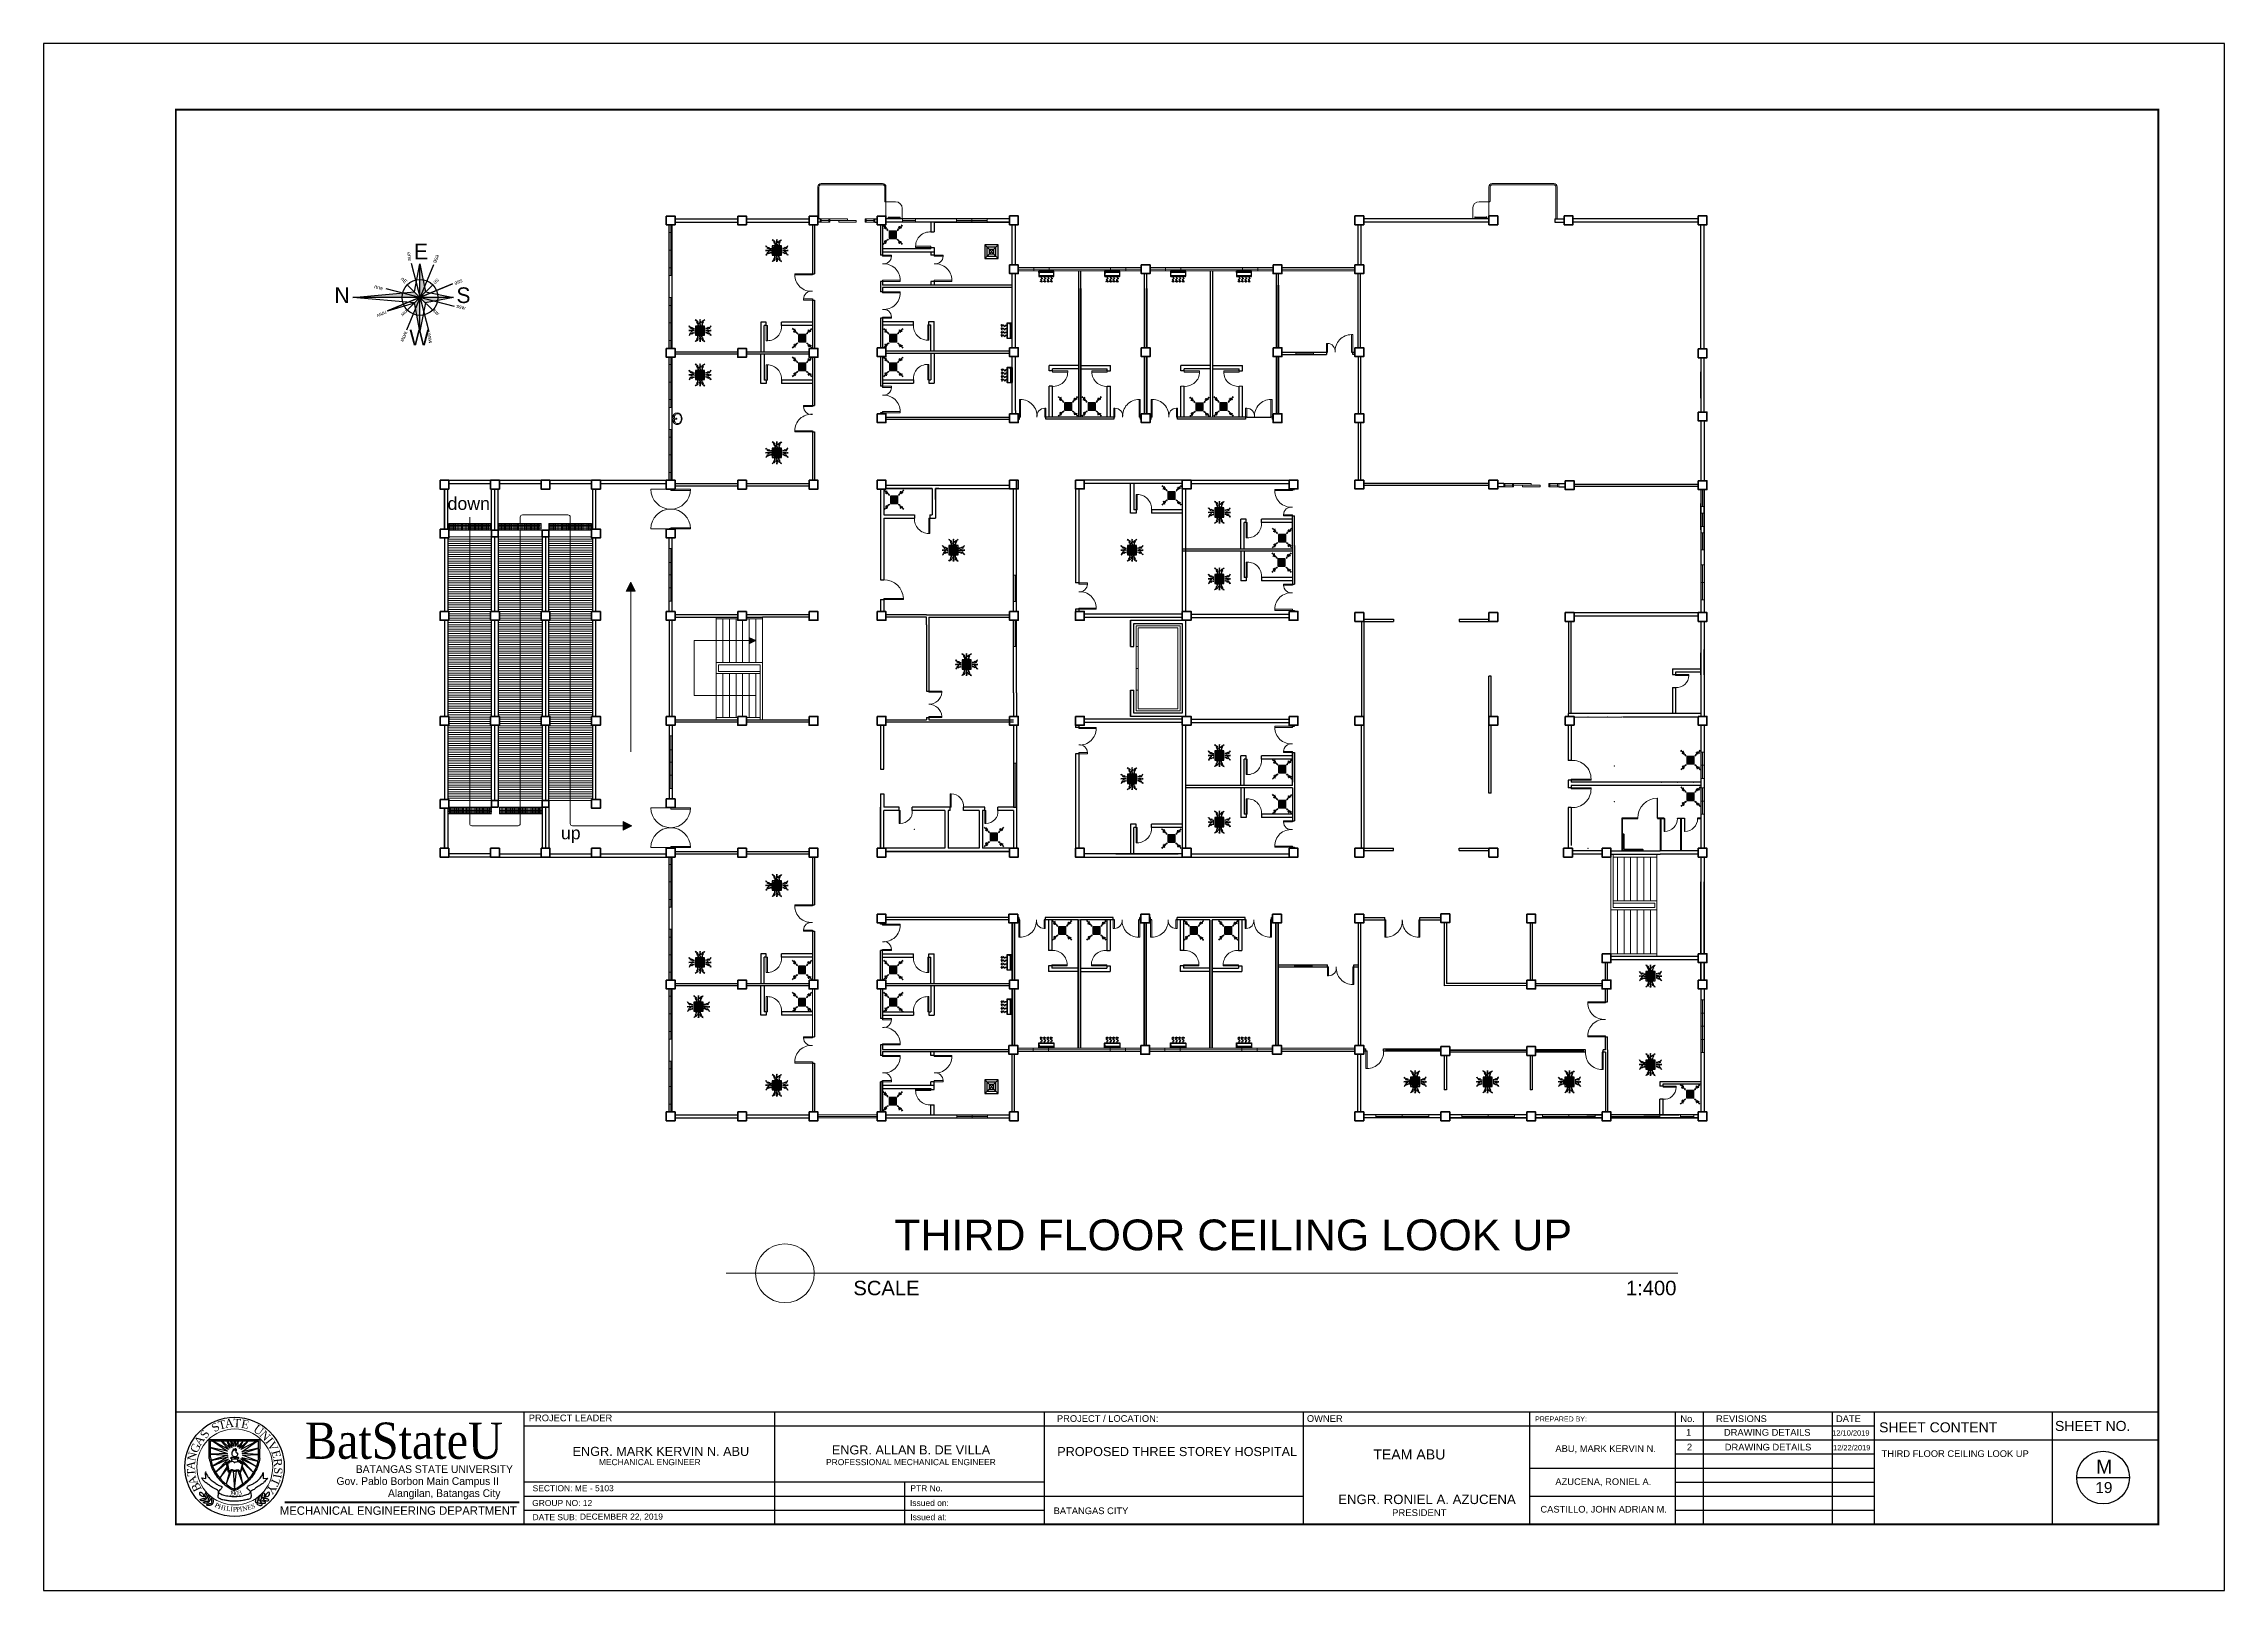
# Model space of a CAD drawing. Header units: millimetres. Extents: x 150 to 360, y 293 to 443.
# Drawn here: x 261.1 to 360.4, y 338.6 to 409 of the extents above; entities that cross this region are included whole.
import ezdxf
from ezdxf.enums import TextEntityAlignment as Align

# ---------------------------------------------------------------- set-up
doc = ezdxf.new("R2010")
doc.units = ezdxf.units.MM
doc.header["$MEASUREMENT"] = 0
for name, color, linetype in [('.1', 1, 'Continuous'), ('AIR', 7, 'Continuous'), ('diffuser', 7, 'Continuous'), ('Legends', 7, 'Continuous'), ('PATHS', 7, 'Continuous'), ('template', 7, 'Continuous')]:
    doc.layers.add(name, color=color, linetype=linetype)
for name, color, linetype, lineweight in [('door', 234, 'Continuous', 13), ('road', 1, 'Continuous', 20), ('walls', 4, 'Continuous', 30)]:
    doc.layers.add(name, color=color, linetype=linetype, lineweight=lineweight)
doc.styles.add('arial', font='arial.ttf')
doc.styles.add('CGOTHIC', font='GOTHIC.TTF')
doc.styles.add('GARAMOND', font='GARA.TTF')
doc.styles.get("Standard").update_dxf_attribs({"font": 'arial.ttf'})
doc.styles.add('SWISSLT175', font='swissl.ttf', dxfattribs={"height": 0.175})

msp = doc.modelspace()

# ---------------------------------------------------------------- texts
at = {"color": 0, "linetype": 'ByBlock', "lineweight": 9}
for s, height, p in [('THIRD FLOOR CEILING LOOK UP', 1.4, (299.855, 354.047)), ('SCALE                                                                                                                              1:400', 0.657637, (297.996, 352.002))]:
    msp.add_text(s, height=height, dxfattribs=at).set_placement(p)
at = {"color": 8, "lineweight": -2, "ltscale": 0.4, "insert": (280.486, 388.031), "char_height": 0.5778, "width": 0.90467, "attachment_point": 5, "line_spacing_factor": 0.9, "style": 'SWISSLT175'}
msp.add_mtext('down', dxfattribs=at)
at = {"color": 8, "lineweight": -2, "ltscale": 0.4, "insert": (285.13, 372.954), "char_height": 0.5778, "attachment_point": 5, "line_spacing_factor": 0.9, "style": 'SWISSLT175'}
msp.add_mtext('up', dxfattribs=at)
at = {"layer": 'template', "style": 'arial'}
for s, height, p in [('PROJECT LEADER', 0.30409, (283.219, 346.266)), ('PROJECT / LOCATION:', 0.30402, (307.261, 346.239)), ('PROJECT / LOCATION:', 0.30402, (307.261, 346.239)), ('PROJECT / LOCATION:', 0.30402, (307.261, 346.239)), ('OWNER', 0.304, (318.641, 346.239)), ('PREPARED BY: ', 0.22802, (329.033, 346.256)), ('No.', 0.304, (335.642, 346.231)), ('REVISIONS', 0.304, (337.267, 346.231)), ('DATE', 0.304, (342.728, 346.231)), ('1', 0.304, (335.904, 345.611)), ('DRAWING DETAILS', 0.30402, (337.627, 345.607)), ('12/10/2019', 0.2432, (342.554, 345.612)), ('SHEET CONTENT', 0.45603, (344.691, 345.762)), ('SHEET NO.', 0.456, (352.698, 345.825)), ('ENGR. MARK KERVIN N. ABU', 0.41257, (285.214, 344.689)), ('MECHANICAL ENGINEER', 0.27505, (286.41, 344.268)), ('PROFESSIONAL MECHANICAL ENGINEER', 0.27505, (296.752, 344.268)), ('ENGR. ALLAN B. DE VILLA', 0.41257, (297.017, 344.757)), ('PROPOSED THREE STOREY HOSPITAL', 0.41257, (307.276, 344.681)), ('TEAM ABU', 0.4598, (321.662, 344.526)), ('ABU, MARK KERVIN N.', 0.30402, (329.953, 344.868)), ('2', 0.304, (335.942, 344.942)), ('DRAWING DETAILS', 0.30402, (337.665, 344.938)), ('12/22/2019', 0.2432, (342.592, 344.942)), ('THIRD FLOOR CEILING LOOK UP', 0.30402, (344.802, 344.641)), ('M', 0.624, (354.574, 343.888)), ('AZUCENA, RONIEL A.', 0.30402, (329.953, 343.363)), ('19', 0.4993, (354.535, 342.999)), ('GROUP NO: 12', 0.27505, (283.375, 342.408)), ('SECTION: ME - 5103', 0.27505, (283.394, 343.081)), ('Issued on:', 0.275, (300.573, 342.408)), ('PTR No.', 0.275, (300.591, 343.081)), ('ENGR. RONIEL A. AZUCENA', 0.43038, (320.066, 342.497)), ('DATE SUB:', 0.275, (283.39, 341.764)), ('DECEMBER 22, 2019', 0.27505, (285.547, 341.791)), ('Issued at:', 0.275, (300.588, 341.764)), ('BATANGAS CITY', 0.30402, (307.113, 342.039)), ('PRESIDENT', 0.3099, (322.519, 341.952)), ('CASTILLO, JOHN ADRIAN M.', 0.30402, (329.273, 342.11))]:
    msp.add_text(s, height=height, dxfattribs=at).set_placement(p)
at = {"layer": 'template', "width": 1}
for s, height, style, p in [('BatStateU', 1.6503, 'GARAMOND', (277.534, 344.558)), ('Gov. Pablo Borbon Main Campus II', 0.35128, 'CGOTHIC', (278.161, 343.367)), ('BATANGAS STATE UNIVERSITY', 0.35128, 'CGOTHIC', (278.92, 343.912)), ('Alangilan, Batangas City', 0.35128, 'CGOTHIC', (279.369, 342.818))]:
    msp.add_text(s, height=height, dxfattribs=dict(at, style=style)).set_placement(p, align=Align.CENTER)
at = {"layer": 'template', "attachment_point": 1}
for s, insert, char_height, width, rotation in [('{\\fTimes New Roman|b0|i0|c0|p18;A}', (267.949, 345.33), 0.37713, 29.67394, 56.11039), ('{\\fTimes New Roman|b0|i0|c0|p18;S}', (268.224, 345.657), 0.37713, 29.67394, 56.11039), ('{\\fTimes New Roman|b0|i0|c0|p18;S}', (268.722, 346.072), 0.37713, 29.67394, 33.23179), ('{\\fTimes New Roman|b0|i0|c0|p18;T}', (269.038, 346.248), 0.37713, 29.67394, 14.44799), ('{\\fTimes New Roman|b0|i0|c0|p18;A}', (269.361, 346.345), 0.37713, 29.67394, 5.71852), ('{\\fTimes New Roman|b0|i0|c0|p18;T}', (269.777, 346.38), 0.37713, 0.3193, 356.81503), ('{\\fTimes New Roman|b0|i0|c0|p18;E}', (270.174, 346.351), 0.37713, 29.67394, 348.69045), ('{\\fTimes New Roman|b0|i0|c0|p18;U}', (270.866, 346.143), 0.37713, 29.67394, 323.50126), ('{\\fTimes New Roman|b0|i0|c0|p18;N}', (271.203, 345.886), 0.37713, 29.67394, 314.13564), ('{\\fTimes New Roman|b0|i0|c0|p18;I}', (271.503, 345.572), 0.37713, 29.67394, 308.6454), ('{\\fTimes New Roman|b0|i0|c0|p18;N}', (267.66, 344.505), 0.37713, 29.67394, 77.56161), ('{\\fTimes New Roman|b0|i0|c0|p18;G}', (267.784, 344.943), 0.37713, 29.67394, 65.93474), ('{\\fTimes New Roman|b0|i0|c0|p18;V}', (271.634, 345.402), 0.37713, 29.67394, 298.20017), ('{\\fTimes New Roman|b0|i0|c0|p18;E}', (271.859, 344.991), 0.37713, 29.67394, 285.47868), ('{\\fTimes New Roman|b0|i0|c0|p18;R}', (271.967, 344.599), 0.37713, 29.67394, 276.19955), ('{\\fTimes New Roman|b0|i0|c0|p18;A}', (267.63, 344.07), 0.37713, 29.67394, 85.53705), ('{\\fTimes New Roman|b0|i0|c0|p18;T}', (267.68, 343.75), 0.37713, 29.67394, 94.26652), ('{\\fTimes New Roman|b0|i0|c0|p18;A}', (267.815, 343.317), 0.37713, 29.67394, 110.36673), ('{\\fTimes New Roman|b0|i0|c0|p18;T}', (271.926, 343.587), 0.37713, 29.67394, 245.97799), ('{\\fTimes New Roman|b0|i0|c0|p18;I}', (271.973, 343.832), 0.37713, 29.67394, 259.8108), ('{\\fTimes New Roman|b0|i0|c0|p18;S}', (272.014, 344.157), 0.37713, 29.67394, 266.05857), ('{\\fTimes New Roman|b0|i0|c0|p18;B}', (267.996, 343.011), 0.37713, 29.67394, 115.18408), ('{\\fTimes New Roman|b0|i0|c0|p18;P}', (268.991, 342.572), 0.21119, 29.67394, 333.24497), ('{\\fTimes New Roman|b0|i0|c0|p18;P}', (268.997, 342.572), 0.21119, 29.67394, 333.24497), ('{\\fTimes New Roman|b0|i0|c0|p18;1}', (269.613, 343.116), 0.21119, 29.67394, 350.69674), ('{\\fTimes New Roman|b0|i0|c0|p18;9}', (269.695, 343.094), 0.21119, 29.67394, 359.89652), ('{\\fTimes New Roman|b0|i0|c0|p18;0}', (269.851, 343.09), 0.21119, 29.67394, 359.89652), ('{\\fTimes New Roman|b0|i0|c0|p18;3}', (269.966, 343.092), 0.21119, 29.67394, 14.57269), ('{\\fTimes New Roman|b0|i0|c0|p18;S}', (270.557, 342.483), 0.21119, 29.67394, 14.57269), ('{\\fTimes New Roman|b0|i0|c0|p18;Y}', (271.775, 343.236), 0.37713, 29.67394, 237.49398), ('{\\fTimes New Roman|b0|i0|c0|p18;H}', (269.124, 342.497), 0.21119, 29.67394, 342.36893), ('{\\fTimes New Roman|b0|i0|c0|p18;I}', (269.339, 342.427), 0.21119, 29.67394, 350.74463), ('{\\fTimes New Roman|b0|i0|c0|p18;L}', (269.469, 342.408), 0.21119, 29.67394, 350.69674), ('{\\fTimes New Roman|b0|i0|c0|p18;I}', (269.645, 342.375), 0.21119, 29.67394, 357.83253), ('{\\fTimes New Roman|b0|i0|c0|p18;P}', (269.751, 342.365), 0.21119, 29.67394, 359.89652), ('{\\fTimes New Roman|b0|i0|c0|p18;P}', (269.884, 342.358), 0.21119, 29.67394, 7.51618), ('{\\fTimes New Roman|b0|i0|c0|p18;I}', (270.046, 342.366), 0.21119, 29.67394, 9.03911), ('{\\fTimes New Roman|b0|i0|c0|p18;N}', (270.155, 342.376), 0.21119, 29.67394, 12.92447), ('{\\fTimes New Roman|b0|i0|c0|p18;E}', (270.377, 342.432), 0.21119, 29.67394, 14.57269)]:
    msp.add_mtext(s, dxfattribs=dict(at, insert=insert, char_height=char_height, width=width, rotation=rotation))
at = {"layer": 'template', "linetype": 'Continuous', "lineweight": 0, "insert": (271.888, 342.392), "char_height": 0.38403, "width": 12.18966, "attachment_point": 1}
msp.add_mtext('{\\fCentury Gothic|b0|i0|c0|p34;\\C7;MECHANICAL ENGINEERING DEPARTMENT}', dxfattribs=at)

# ---------------------------------------------------------------- blocks, each defined once
blk = doc.blocks.new('GRILL-C-IN')
at = {"layer": 'AIR', "ltscale": 3}
for p, q in [((-0.62, 0.6), (-0.67, 0.65)), ((-0.6, 0.62), (-0.65, 0.67)), ((-0.64, 0.64), (-0.3, 0.3)), ((0.64, 0.64), (0.3, 0.3)), ((0.6, 0.62), (0.65, 0.67)), ((0.62, 0.6), (0.67, 0.65)), ((-0.62, -0.6), (-0.67, -0.65)), ((-0.6, -0.62), (-0.65, -0.67)), ((-0.64, -0.64), (-0.3, -0.3)), ((0.64, -0.64), (0.3, -0.3)), ((0.6, -0.62), (0.65, -0.67)), ((0.62, -0.6), (0.67, -0.65))]:
    blk.add_line(p, q, dxfattribs=at)
at = {"layer": 'AIR'}
for p, q in [((-0.19, 0.19), (0.19, -0.19)), ((0.19, 0.19), (-0.19, -0.19))]:
    blk.add_line(p, q, dxfattribs=at)
at = {"layer": 'AIR', "ltscale": 3}
for points in [[(-0.36, 0.39), (-0.39, 0.36), (-0.3, 0.3)], [(0.39, 0.36), (0.36, 0.39), (0.3, 0.3)], [(-0.36, -0.39), (-0.39, -0.36), (-0.3, -0.3)], [(0.39, -0.36), (0.36, -0.39), (0.3, -0.3)]]:
    blk.add_lwpolyline(points, close=True, dxfattribs=at)
at = {"layer": 'AIR'}
for points in [[(-0.25, -0.25), (0.25, -0.25), (0.25, 0.25), (-0.25, 0.25)], [(-0.19, -0.19), (0.19, -0.19), (0.19, 0.19), (-0.19, 0.19)], [(-0.12, -0.12), (0.12, -0.12), (0.12, 0.12), (-0.12, 0.12)], [(-0.06, -0.06), (0.06, -0.06), (0.06, 0.06), (-0.06, 0.06)]]:
    blk.add_lwpolyline(points, close=True, dxfattribs=at)
at = {"layer": 'AIR', "ltscale": 3}
for points in [[(-0.44, 0.44), (-0.51, 0.4), (-0.43, 0.51), (-0.57, 0.43), (-0.48, 0.6), (-0.56, 0.56)], [(0.44, 0.44), (0.4, 0.51), (0.51, 0.43), (0.43, 0.57), (0.6, 0.48), (0.56, 0.56)], [(-0.44, -0.44), (-0.51, -0.4), (-0.43, -0.51), (-0.57, -0.43), (-0.48, -0.6), (-0.56, -0.56)], [(0.44, -0.44), (0.4, -0.51), (0.51, -0.43), (0.43, -0.57), (0.6, -0.48), (0.56, -0.56)]]:
    blk.add_spline(points, degree=3, dxfattribs=at)
for points in [[(-0.3, 0.3), (-0.36, 0.39), (-0.39, 0.36)], [(0.3, 0.3), (0.39, 0.36), (0.36, 0.39)], [(-0.3, -0.3), (-0.36, -0.39), (-0.39, -0.36)], [(0.3, -0.3), (0.39, -0.36), (0.36, -0.39)]]:
    blk.add_solid(points, dxfattribs=at)
blk = doc.blocks.new('AC-S-12')
at = {"layer": 'diffuser'}
for p, q in [((-0.15, 0.15), (0.15, -0.15)), ((0.15, 0.15), (-0.15, -0.15)), ((-0.15, 0.15), (-0.15, -0.15)), ((0.15, 0.15), (-0.15, 0.15)), ((-0.1, 0.1), (-0.1, -0.1)), ((0.1, 0.1), (-0.1, 0.1)), ((-0.05, 0.05), (-0.05, -0.05)), ((0.05, 0.05), (-0.05, 0.05)), ((0.05, -0.05), (0.05, 0.05)), ((0.1, -0.1), (0.1, 0.1)), ((0.15, -0.15), (0.15, 0.15)), ((-0.15, -0.15), (0.15, -0.15)), ((-0.1, -0.1), (0.1, -0.1)), ((-0.05, -0.05), (0.05, -0.05))]:
    blk.add_line(p, q, dxfattribs=at)
for points in [[(-0.358, 0.358, 0, 0.0447, 0), (-0.295, 0.295, 0, 0, 0), (-0.15, 0.15, 0, 0, 0)], [(0.358, 0.358, 0, 0.0447, 0), (0.295, 0.295, 0, 0, 0), (0.15, 0.15, 0, 0, 0)], [(-0.358, -0.358, 0, 0.0447, 0), (-0.295, -0.295, 0, 0, 0), (-0.15, -0.15, 0, 0, 0)], [(0.358, -0.358, 0, 0.0447, 0), (0.295, -0.295, 0, 0, 0), (0.15, -0.15, 0, 0, 0)]]:
    blk.add_lwpolyline(points, format="xyseb", dxfattribs=at)
blk = doc.blocks.new('fcu')
at = {"layer": 'diffuser', "xscale": 2.052644456280903, "yscale": 2.052644456280903, "zscale": 2.052644456280903}
blk.add_blockref('AC-S-12', (0, 0), dxfattribs=at)
blk = doc.blocks.new('FCU-13000P (CASSETTE SPLIT)')
at = {"layer": 'AIR', "ltscale": 3}
for p, q in [((-0.52, 0), (-1, 0)), ((-0.56, 0.19), (-0.49, 0.19)), ((-0.56, 0.16), (-0.49, 0.16)), ((-0.56, 0.02), (-0.49, 0.02)), ((-0.19, 0.56), (-0.19, 0.49)), ((-0.16, 0.56), (-0.16, 0.49)), ((-0.02, 0.56), (-0.02, 0.49)), ((0, 0.52), (0, 1)), ((0.02, 0.56), (0.02, 0.49)), ((0.16, 0.56), (0.16, 0.49)), ((0.19, 0.56), (0.19, 0.49)), ((0.56, 0.19), (0.49, 0.19)), ((0.56, 0.16), (0.49, 0.16)), ((0.56, 0.02), (0.49, 0.02)), ((0.52, 0), (1, 0)), ((-0.56, -0.02), (-0.49, -0.02)), ((-0.56, -0.16), (-0.49, -0.16)), ((-0.56, -0.19), (-0.49, -0.19)), ((-0.19, -0.56), (-0.19, -0.49)), ((-0.16, -0.56), (-0.16, -0.49)), ((-0.02, -0.56), (-0.02, -0.49)), ((0, -0.52), (0, -1)), ((0.02, -0.56), (0.02, -0.49)), ((0.16, -0.56), (0.16, -0.49)), ((0.19, -0.56), (0.19, -0.49)), ((0.56, -0.02), (0.49, -0.02)), ((0.56, -0.16), (0.49, -0.16)), ((0.56, -0.19), (0.49, -0.19))]:
    blk.add_line(p, q, dxfattribs=at)
at = {"layer": 'AIR'}
for p, q in [((0.3, -0.3), (-0.3, 0.3)), ((0.3, 0.3), (-0.3, -0.3))]:
    blk.add_line(p, q, dxfattribs=at)
at = {"layer": 'AIR', "ltscale": 3}
for points in [[(-0.89, 0.02), (-0.89, -0.02), (-1, 0)], [(-0.89, 0.34), (-0.93, 0.31), (-0.97, 0.42)], [(-0.34, 0.89), (-0.31, 0.93), (-0.42, 0.97)], [(-0.02, 0.89), (0.02, 0.89), (0, 1)], [(0.34, 0.89), (0.31, 0.93), (0.42, 0.97)], [(0.89, 0.34), (0.93, 0.31), (0.97, 0.42)], [(0.89, 0.02), (0.89, -0.02), (1, 0)], [(-0.89, -0.34), (-0.93, -0.31), (-0.97, -0.42)], [(-0.34, -0.89), (-0.31, -0.93), (-0.42, -0.97)], [(-0.02, -0.89), (0.02, -0.89), (0, -1)], [(0.34, -0.89), (0.31, -0.93), (0.42, -0.97)], [(0.89, -0.34), (0.93, -0.31), (0.97, -0.42)]]:
    blk.add_lwpolyline(points, close=True, dxfattribs=at)
at = {"layer": 'AIR'}
for points in [[(-0.91, 0.32, 0.171809), (-0.56, 0.18), (-0.52, 0.18)], [(-0.32, 0.91, -0.171809), (-0.18, 0.56), (-0.18, 0.52)], [(0.32, 0.91, 0.171809), (0.18, 0.56), (0.18, 0.52)], [(0.91, 0.32, -0.171809), (0.56, 0.18), (0.52, 0.18)], [(-0.91, -0.32, -0.171809), (-0.56, -0.18), (-0.52, -0.18)], [(-0.32, -0.91, 0.171809), (-0.18, -0.56), (-0.18, -0.52)], [(0.32, -0.91, -0.171809), (0.18, -0.56), (0.18, -0.52)], [(0.91, -0.32, 0.171809), (0.56, -0.18), (0.52, -0.18)]]:
    blk.add_lwpolyline(points, format="xyb", dxfattribs=at)
for points in [[(-0.41, -0.41), (0.41, -0.41), (0.41, 0.41), (-0.41, 0.41)], [(-0.37, 0.31), (-0.35, 0.31), (-0.35, -0.31), (-0.37, -0.31)], [(-0.31, 0.37), (0.31, 0.37), (0.31, 0.35), (-0.31, 0.35)], [(-0.26, -0.26), (0.26, -0.26), (0.26, 0.26), (-0.26, 0.26)], [(-0.21, -0.21), (0.21, -0.21), (0.21, 0.21), (-0.21, 0.21)], [(-0.16, -0.16), (0.16, -0.16), (0.16, 0.16), (-0.16, 0.16)], [(-0.11, -0.11), (0.11, -0.11), (0.11, 0.11), (-0.11, 0.11)], [(-0.06, -0.06), (0.06, -0.06), (0.06, 0.06), (-0.06, 0.06)], [(0.37, 0.31), (0.35, 0.31), (0.35, -0.31), (0.37, -0.31)], [(-0.31, -0.37), (0.31, -0.37), (0.31, -0.35), (-0.31, -0.35)]]:
    blk.add_lwpolyline(points, close=True, dxfattribs=at)
blk.add_lwpolyline([(-0.26, -0.31), (0.26, -0.31, 0.414214), (0.31, -0.26), (0.31, 0.26, 0.414214), (0.26, 0.31), (-0.26, 0.31, 0.414214), (-0.31, 0.26), (-0.31, -0.26, 0.414214)], format="xyb", close=True, dxfattribs=at)
at = {"layer": 'AIR', "ltscale": 3}
for points in [[(-0.84, 0.27), (-0.85, 0.23), (-0.88, 0.13), (-0.7, 0.42), (-0.9, 0), (-0.65, 0.36), (-0.68, 0.24), (-0.69, 0.2)], [(-0.27, 0.84), (-0.23, 0.85), (-0.13, 0.88), (-0.42, 0.7), (0, 0.9), (-0.36, 0.65), (-0.24, 0.68), (-0.2, 0.69)], [(0.27, 0.84), (0.23, 0.85), (0.13, 0.88), (0.42, 0.7), (0, 0.9), (0.36, 0.65), (0.24, 0.68), (0.2, 0.69)], [(0.84, 0.27), (0.85, 0.23), (0.88, 0.13), (0.7, 0.42), (0.9, 0), (0.65, 0.36), (0.68, 0.24), (0.69, 0.2)], [(-0.84, -0.27), (-0.85, -0.23), (-0.88, -0.13), (-0.7, -0.42), (-0.9, 0), (-0.65, -0.36), (-0.68, -0.24), (-0.69, -0.2)], [(-0.27, -0.84), (-0.23, -0.85), (-0.13, -0.88), (-0.42, -0.7), (0, -0.9), (-0.36, -0.65), (-0.24, -0.68), (-0.2, -0.69)], [(0.27, -0.84), (0.23, -0.85), (0.13, -0.88), (0.42, -0.7), (0, -0.9), (0.36, -0.65), (0.24, -0.68), (0.2, -0.69)], [(0.84, -0.27), (0.85, -0.23), (0.88, -0.13), (0.7, -0.42), (0.9, 0), (0.65, -0.36), (0.68, -0.24), (0.69, -0.2)]]:
    blk.add_open_spline(points, degree=3, knots=[0.0032834, 0.0032834, 0.0032834, 0.0032834, 0.0712567, 0.1924075, 0.3347111, 0.5062145, 0.5813292, 0.5813292, 0.5813292, 0.5813292], dxfattribs=at)
for points in [[(-0.8, 0), (-0.78, -0.08), (-0.75, 0.06), (-0.72, -0.1), (-0.66, 0.09), (-0.63, 0)], [(0, 0.8), (0.08, 0.78), (-0.06, 0.75), (0.1, 0.72), (-0.09, 0.66), (0, 0.63)], [(0.8, 0), (0.78, -0.08), (0.75, 0.06), (0.72, -0.1), (0.66, 0.09), (0.63, 0)], [(0, -0.8), (0.08, -0.78), (-0.06, -0.75), (0.1, -0.72), (-0.09, -0.66), (0, -0.63)]]:
    blk.add_spline(points, degree=3, dxfattribs=at)
for points in [[(-1, 0), (-0.89, 0.02), (-0.89, -0.02)], [(-0.97, 0.42), (-0.89, 0.34), (-0.93, 0.31)], [(-0.42, 0.97), (-0.34, 0.89), (-0.31, 0.93)], [(0, 1), (-0.02, 0.89), (0.02, 0.89)], [(0.42, 0.97), (0.34, 0.89), (0.31, 0.93)], [(0.97, 0.42), (0.89, 0.34), (0.93, 0.31)], [(1, 0), (0.89, 0.02), (0.89, -0.02)], [(-0.97, -0.42), (-0.89, -0.34), (-0.93, -0.31)], [(-0.42, -0.97), (-0.34, -0.89), (-0.31, -0.93)], [(0, -1), (-0.02, -0.89), (0.02, -0.89)], [(0.42, -0.97), (0.34, -0.89), (0.31, -0.93)], [(0.97, -0.42), (0.89, -0.34), (0.93, -0.31)]]:
    blk.add_solid(points, dxfattribs=at)
blk = doc.blocks.new('CARRIER-S30-32 (FCD)')
at = {"layer": 'AIR'}
for p, q in [((0.82, -0.05), (-0.83, -0.05)), ((0.82, -0.08), (-0.83, -0.08)), ((0.82, -0.1), (-0.83, -0.1)), ((0.82, -0.13), (-0.83, -0.13)), ((0.82, -0.15), (-0.83, -0.15)), ((-0.6, -0.03), (-0.6, -0.18)), ((-0.4, -0.03), (-0.4, -0.18)), ((-0.2, -0.03), (-0.2, -0.18)), ((0, -0.03), (0, -0.18)), ((0.2, -0.03), (0.2, -0.18)), ((0.4, -0.03), (0.4, -0.18)), ((0.6, -0.03), (0.6, -0.18))]:
    blk.add_line(p, q, dxfattribs=at)
for points in [[(-0.8, -0.62), (0.8, -0.62, 0.414214), (0.85, -0.57), (0.85, 0), (-0.85, 0), (-0.85, -0.57, 0.414214)], [(-0.8, -0.59), (0.8, -0.59, 0.414214), (0.82, -0.57), (0.82, -0.53), (-0.83, -0.53), (-0.83, -0.57, 0.414214)]]:
    blk.add_lwpolyline(points, format="xyb", close=True, dxfattribs=at)
for points in [[(-0.83, -0.03), (0.82, -0.03), (0.82, -0.18), (-0.83, -0.18)], [(-0.66, -1.13), (-0.56, -1.24), (-0.7, -1.18)], [(-0.46, -1.13), (-0.56, -1.24), (-0.43, -1.18)], [(-0.29, -1.13), (-0.19, -1.24), (-0.32, -1.18)], [(-0.09, -1.13), (-0.19, -1.24), (-0.05, -1.18)], [(0.09, -1.13), (0.19, -1.24), (0.05, -1.18)], [(0.29, -1.13), (0.19, -1.24), (0.32, -1.18)], [(0.46, -1.13), (0.56, -1.24), (0.43, -1.18)], [(0.66, -1.13), (0.56, -1.24), (0.7, -1.18)]]:
    blk.add_lwpolyline(points, close=True, dxfattribs=at)
for points in [[(-0.56, -0.68), (-0.56, -0.79), (-0.44, -0.84), (-0.67, -1), (-0.56, -1.04), (-0.56, -1.24)], [(-0.19, -0.68), (-0.19, -0.79), (-0.06, -0.84), (-0.29, -1), (-0.19, -1.04), (-0.19, -1.24)], [(0.19, -0.68), (0.19, -0.79), (0.31, -0.84), (0.08, -1), (0.19, -1.04), (0.19, -1.24)], [(0.56, -0.68), (0.56, -0.79), (0.69, -0.84), (0.46, -1), (0.56, -1.04), (0.56, -1.24)]]:
    blk.add_lwpolyline(points, dxfattribs=at)
for centre in [(-0.8, -0.29), (-0.8, -0.36)]:
    blk.add_circle(centre, 0.0187, dxfattribs=at)
blk = doc.blocks.new('A$C4B4E3A78')
at = {"layer": 'PATHS'}
h = blk.add_hatch(color=7, dxfattribs=at)
h.paths.add_polyline_path([(0, 0.334, -0.044061), (0.059, 0.329), (0, 0.626)])
h.paths.add_polyline_path([(0, 0), (0.103, 0.103), (0.059, 0.329, 0.044061), (0, 0.334)])
h.paths.add_polyline_path([(0.334, 0, -0.044061), (0.329, -0.059), (0.626, 0)])
h.paths.add_polyline_path([(0, 0), (0.103, -0.103), (0.329, -0.059, 0.044061), (0.334, 0)])
h.paths.add_polyline_path([(0, -0.334, -0.044061), (-0.059, -0.329), (0, -0.626)])
h.paths.add_polyline_path([(0, 0), (-0.103, -0.103), (-0.059, -0.329, 0.044061), (0, -0.334)])
h.paths.add_polyline_path([(-0.334, 0, -0.063049), (-0.324, 0.083), (-1.249, 0)])
h.paths.add_polyline_path([(-0.324, 0.083, 0.063049), (-0.334, 0), (0, 0), (-0.103, 0.103)])
at = {"layer": 'PATHS', "color": 7}
for p, q in [((0.251, 0.606), (-0.251, -0.606)), ((-0.165, 0.635), (0.165, -0.635)), ((-0.103, 0.103), (0, 0.626)), ((0, -0.626), (0, 0.626)), ((0, 0.626), (0.103, 0.103)), ((-1.249, 0), (-0.103, 0.103)), ((-0.635, 0.165), (0.635, -0.165)), ((0.606, 0.251), (-0.606, -0.251)), ((-0.606, -0.251), (0.606, 0.251)), ((0, 0), (-0.236, 0.236)), ((0, 0), (0.236, 0.236)), ((0.103, 0.103), (0.626, 0)), ((0.626, 0), (-1.249, 0)), ((-0.103, -0.103), (-1.249, 0)), ((-0.6, -0.249), (-0.103, -0.103)), ((0, 0), (-0.236, -0.236)), ((0, -0.626), (-0.103, -0.103)), ((0, 0), (0.236, -0.236)), ((0.103, -0.103), (0, -0.626)), ((0.626, 0), (0.103, -0.103))]:
    blk.add_line(p, q, dxfattribs=at)
blk.add_circle((0, 0), 0.334, dxfattribs=at)
at = {"layer": 'PATHS', "color": 7, "char_height": 0.0729, "width": 0.15156}
for s, insert, attachment_point, rotation in [('{\\fAlgerian|b0|i0|c0|p82;ene}', (-0.242, 0.839), 7, 278.5552), ('{\\fAlgerian|b0|i0|c0|p82;ese}', (0.372, 0.775), 1, 247.5), ('{\\fAlgerian|b0|i0|c0|p82;nne}', (-0.84, 0.242), 1, 345.4238), ('{\\fAlgerian|b0|i0|c0|p82;nE}', (-0.315, 0.39), 1, 315), ('{\\fAlgerian|b0|i0|c0|p82;se}', (0.367, 0.307), 1, 225), ('{\\fAlgerian|b0|i0|c0|p82;sse}', (0.804, 0.276), 1, 202.5), ('{\\fAlgerian|b0|i0|c0|p82;nnw}', (-0.611, -0.311), 1, 202.5), ('{\\fAlgerian|b0|i0|c0|p82;nw}', (-0.217, -0.276), 1, 225), ('{\\fAlgerian|b0|i0|c0|p82;sw}', (0.284, -0.202), 1, 315), ('{\\fAlgerian|b0|i0|c0|p82;ssw}', (0.687, -0.117), 1, 345.4238), ('{\\fAlgerian|b0|i0|c0|p82;wnw}', (-0.219, -0.651), 1, 247.5), ('{\\fAlgerian|b0|i0|c0|p82;wsw}', (0.136, -0.665), 7, 278.5552)]:
    blk.add_mtext(s, dxfattribs=dict(at, insert=insert, attachment_point=attachment_point, rotation=rotation))
at = {"layer": 'PATHS', "color": 7, "char_height": 0.2916, "width": 0.60625, "attachment_point": 1}
for s, insert in [('{\\fAlgerian|b0|i0|c0|p82;E}', (-0.11, 1.001)), ('{\\fAlgerian|b0|i0|c0|p82;N}', (-1.591, 0.187)), ('{\\fAlgerian|b0|i0|c0|p82;S}', (0.678, 0.187)), ('{\\fAlgerian|b0|i0|c0|p82;W}', (-0.197, -0.598))]:
    blk.add_mtext(s, dxfattribs=dict(at, insert=insert))

# ---------------------------------------------------------------- linework, layer by layer
at = {"layer": '.1', "color": 0}
msp.add_line((360.409, 408.965), (261.133, 408.965), dxfattribs=at)
at = {"color": 8, "linetype": 'ByBlock', "lineweight": 9}
for p, q in [((299.919, 401.768), (299.449, 401.768)), ((300.219, 400.993), (300.219, 401.468)), ((326.189, 400.994), (326.189, 401.469)), ((326.309, 401.076), (326.289, 401.076)), ((326.289, 401.076), (326.289, 400.996)), ((326.309, 400.996), (326.309, 401.076)), ((326.489, 401.769), (326.959, 401.769)), ((326.809, 400.996), (326.809, 401.076)), ((326.809, 401.076), (326.829, 401.076)), ((326.829, 401.076), (326.829, 400.996)), ((289.604, 399.562), (289.604, 400.362)), ((289.604, 400.362), (289.754, 400.362)), ((289.679, 400.718), (289.679, 398.406)), ((289.754, 400.362), (289.754, 398.762)), ((299.479, 400.993), (300.229, 400.993)), ((299.599, 401.073), (299.579, 401.073)), ((299.579, 401.073), (299.579, 400.993)), ((299.599, 400.993), (299.599, 401.073)), ((299.849, 401.063), (299.599, 401.063)), ((299.849, 401.043), (299.599, 401.043)), ((299.849, 401.063), (300.099, 401.063)), ((299.849, 401.043), (300.099, 401.043)), ((300.099, 400.993), (300.099, 401.073)), ((300.099, 401.073), (300.119, 401.073)), ((300.119, 401.073), (300.119, 400.993)), ((300.119, 400.993), (300.219, 400.993)), ((300.229, 400.993), (300.229, 400.844)), ((300.229, 400.919), (300.829, 400.919)), ((300.229, 400.844), (300.829, 400.844)), ((300.829, 400.844), (300.829, 400.993)), ((304.091, 400.994), (302.691, 400.994)), ((302.691, 400.994), (302.691, 400.843)), ((304.091, 400.919), (302.691, 400.918)), ((303.391, 400.843), (303.391, 400.994)), ((303.391, 400.843), (304.091, 400.843)), ((304.091, 400.843), (304.091, 400.994)), ((326.559, 401.066), (326.309, 401.066)), ((326.559, 401.046), (326.309, 401.046)), ((326.559, 401.066), (326.809, 401.066)), ((326.559, 401.046), (326.809, 401.046)), ((289.604, 399.562), (289.754, 399.562)), ((289.754, 398.762), (289.604, 398.762)), ((289.604, 398.406), (289.754, 398.406)), ((305.229, 397.969), (305.229, 398.496)), ((306.266, 398.769), (305.504, 398.769)), ((305.504, 398.769), (305.504, 398.769)), ((306.904, 398.694), (305.504, 398.694)), ((311.104, 398.619), (305.504, 398.619)), ((306.204, 398.769), (306.204, 398.619)), ((306.266, 398.769), (307.466, 398.769)), ((306.266, 398.619), (306.579, 398.619)), ((306.729, 398.619), (307.466, 398.619)), ((306.904, 398.619), (306.904, 398.769)), ((306.904, 398.694), (309.704, 398.694)), ((307.466, 398.769), (308.229, 398.769)), ((307.466, 398.619), (308.229, 398.619)), ((308.379, 398.769), (308.229, 398.769)), ((309.141, 398.769), (308.379, 398.769)), ((309.141, 398.619), (308.379, 398.619)), ((310.341, 398.769), (309.141, 398.769)), ((310.341, 398.619), (309.141, 398.619)), ((309.704, 398.769), (309.704, 398.619)), ((311.104, 398.694), (309.704, 398.694)), ((310.341, 398.769), (311.104, 398.769)), ((310.341, 398.619), (311.104, 398.619)), ((310.404, 398.769), (310.404, 398.619)), ((311.504, 398.769), (311.504, 398.769)), ((312.266, 398.769), (311.504, 398.769)), ((312.904, 398.694), (311.504, 398.694)), ((312.266, 398.619), (311.504, 398.619)), ((312.204, 398.769), (312.204, 398.619)), ((312.266, 398.769), (313.466, 398.769)), ((312.266, 398.619), (313.466, 398.619)), ((312.904, 398.619), (312.904, 398.769)), ((312.904, 398.694), (315.704, 398.694)), ((313.466, 398.769), (314.379, 398.769)), ((313.466, 398.619), (314.379, 398.619)), ((315.141, 398.769), (314.379, 398.769)), ((315.141, 398.619), (314.379, 398.619)), ((316.341, 398.769), (315.141, 398.769)), ((316.341, 398.619), (315.141, 398.619)), ((315.704, 398.769), (315.704, 398.619)), ((317.104, 398.694), (315.704, 398.694)), ((316.341, 398.769), (317.104, 398.769)), ((316.341, 398.619), (317.104, 398.619)), ((316.404, 398.769), (316.404, 398.619)), ((317.504, 398.769), (320.829, 398.769)), ((317.504, 398.769), (317.504, 398.769)), ((320.829, 398.696), (317.504, 398.696)), ((317.504, 398.619), (320.829, 398.619)), ((319.604, 398.619), (319.754, 398.619)), ((289.604, 397.406), (289.754, 397.406)), ((289.679, 397.406), (289.679, 395.093)), ((314.254, 397.819), (314.254, 391.969)), ((314.354, 397.819), (314.354, 391.969)), ((289.604, 396.25), (289.604, 397.05)), ((289.604, 397.05), (289.754, 397.05)), ((289.604, 396.25), (289.754, 396.25)), ((289.754, 397.05), (289.754, 395.45)), ((305.379, 396.069), (305.379, 397.069)), ((289.754, 395.45), (289.604, 395.45)), ((305.379, 395.121), (305.379, 395.919)), ((289.604, 393.562), (289.604, 394.362)), ((289.604, 394.362), (289.754, 394.362)), ((289.679, 394.693), (289.679, 392.406)), ((289.754, 394.362), (289.754, 392.762)), ((293.929, 394.943), (295.879, 394.943)), ((293.929, 394.843), (295.879, 394.843)), ((308.254, 394.355), (308.254, 392.405)), ((314.254, 394.355), (314.254, 392.405)), ((318.541, 394.921), (318.141, 394.921)), ((318.141, 394.921), (318.141, 394.821)), ((318.941, 394.871), (318.141, 394.871)), ((318.141, 394.821), (318.941, 394.821)), ((318.941, 394.821), (318.941, 394.921)), ((320.729, 394.821), (320.829, 394.821)), ((289.604, 393.562), (289.754, 393.562)), ((289.754, 392.762), (289.604, 392.762)), ((289.604, 392.406), (289.754, 392.406)), ((305.229, 392.269), (305.229, 392.121)), ((289.604, 391.406), (289.754, 391.406)), ((289.679, 391.406), (289.679, 389.093)), ((305.504, 392.019), (305.504, 392.019)), ((305.504, 391.869), (305.504, 391.869)), ((305.554, 391.869), (305.504, 391.869)), ((308.129, 391.969), (307.054, 391.969)), ((314.129, 391.969), (313.054, 391.969)), ((314.354, 391.969), (314.254, 391.969)), ((289.604, 390.25), (289.604, 391.05)), ((289.604, 391.05), (289.754, 391.05)), ((289.604, 390.25), (289.754, 390.25)), ((289.754, 391.05), (289.754, 389.45)), ((289.754, 389.45), (289.604, 389.45)), ((310.766, 388.947), (312.716, 388.947)), ((336.579, 388.032), (336.579, 388.671)), ((336.579, 387.895), (336.579, 388.671)), ((336.654, 388.671), (336.654, 387.895)), ((336.729, 388.032), (336.729, 388.671)), ((336.729, 387.895), (336.579, 387.895)), ((336.729, 387.595), (336.579, 387.595)), ((336.579, 387.595), (336.579, 386.995)), ((336.654, 387.595), (336.654, 386.995)), ((336.729, 387.295), (336.729, 387.595)), ((336.579, 386.995), (336.729, 386.995)), ((336.579, 386.995), (336.579, 386.695)), ((336.579, 386.832), (336.579, 386.069)), ((336.579, 386.695), (336.729, 386.695)), ((336.654, 386.695), (336.654, 385.92)), ((336.729, 386.832), (336.729, 386.069)), ((336.729, 386.695), (336.729, 385.919)), ((318.079, 385.67), (318.079, 385.72)), ((336.729, 385.919), (336.579, 385.921)), ((336.579, 385.157), (336.579, 385.919)), ((336.579, 385.821), (336.579, 383.071)), ((336.579, 383.646), (336.579, 385.246)), ((336.579, 385.246), (336.729, 385.246)), ((336.654, 385.246), (336.654, 383.646)), ((336.729, 386.069), (336.729, 385.919)), ((336.729, 385.157), (336.729, 385.919)), ((305.429, 384.768), (305.279, 384.768)), ((305.354, 384.768), (305.354, 383.568)), ((305.429, 383.568), (305.429, 384.768)), ((336.579, 383.957), (336.579, 385.157)), ((336.579, 384.446), (336.729, 384.446)), ((336.729, 383.957), (336.729, 385.157)), ((336.729, 384.446), (336.729, 383.646)), ((305.279, 383.568), (305.429, 383.568)), ((336.579, 383.957), (336.579, 383.071)), ((336.729, 383.646), (336.579, 383.646)), ((336.729, 383.957), (336.729, 383.071)), ((291.754, 382.793), (291.754, 382.868)), ((291.754, 380.793), (291.754, 382.793)), ((292.729, 382.793), (291.754, 382.793)), ((292.054, 380.793), (292.054, 382.793)), ((292.354, 380.793), (292.354, 382.793)), ((292.654, 380.793), (292.654, 382.793)), ((292.954, 382.718), (292.954, 380.793)), ((293.854, 382.793), (293.129, 382.793)), ((293.254, 382.793), (293.254, 380.793)), ((293.554, 382.793), (293.554, 380.793)), ((293.854, 382.868), (293.854, 382.793)), ((293.854, 382.793), (293.854, 380.793)), ((305.354, 381.52), (305.354, 382.72)), ((305.429, 382.72), (305.429, 381.52)), ((336.579, 381.794), (336.579, 382.671)), ((336.729, 381.794), (336.729, 382.671)), ((290.754, 379.293), (290.754, 381.793)), ((290.754, 381.793), (293.254, 381.793)), ((292.654, 381.793), (292.454, 381.793)), ((292.654, 381.793), (292.854, 381.793)), ((293.254, 381.793), (293.254, 381.943)), ((293.554, 381.793), (293.254, 381.943)), ((293.254, 381.793), (293.554, 381.793)), ((293.254, 381.793), (293.254, 381.643)), ((293.554, 381.793), (293.254, 381.643)), ((293.264, 381.793), (293.264, 381.938)), ((293.264, 381.793), (293.264, 381.648)), ((293.274, 381.793), (293.274, 381.933)), ((293.274, 381.793), (293.274, 381.653)), ((293.284, 381.793), (293.284, 381.928)), ((293.284, 381.793), (293.284, 381.658)), ((293.294, 381.793), (293.294, 381.923)), ((293.294, 381.793), (293.294, 381.663)), ((293.304, 381.793), (293.304, 381.918)), ((293.304, 381.793), (293.304, 381.668)), ((293.314, 381.793), (293.314, 381.913)), ((293.314, 381.793), (293.314, 381.673)), ((293.324, 381.793), (293.324, 381.908)), ((293.324, 381.793), (293.324, 381.678)), ((293.334, 381.793), (293.334, 381.903)), ((293.334, 381.793), (293.334, 381.683)), ((293.344, 381.793), (293.344, 381.898)), ((293.344, 381.793), (293.344, 381.688)), ((293.354, 381.793), (293.354, 381.893)), ((293.354, 381.793), (293.354, 381.693)), ((293.364, 381.793), (293.364, 381.888)), ((293.364, 381.793), (293.364, 381.698)), ((293.374, 381.793), (293.374, 381.883)), ((293.374, 381.793), (293.374, 381.703)), ((293.384, 381.793), (293.384, 381.878)), ((293.384, 381.793), (293.384, 381.708)), ((293.394, 381.793), (293.394, 381.873)), ((293.394, 381.793), (293.394, 381.713)), ((293.404, 381.793), (293.404, 381.868)), ((293.404, 381.793), (293.404, 381.718)), ((293.414, 381.793), (293.414, 381.863)), ((293.414, 381.793), (293.414, 381.723)), ((293.424, 381.793), (293.424, 381.858)), ((293.424, 381.793), (293.424, 381.728)), ((293.434, 381.793), (293.434, 381.853)), ((293.434, 381.793), (293.434, 381.733)), ((293.444, 381.793), (293.444, 381.848)), ((293.444, 381.793), (293.444, 381.738)), ((293.454, 381.793), (293.454, 381.843)), ((293.454, 381.793), (293.454, 381.743)), ((293.464, 381.793), (293.464, 381.838)), ((293.464, 381.793), (293.464, 381.748)), ((293.474, 381.793), (293.474, 381.833)), ((293.474, 381.793), (293.474, 381.753)), ((293.484, 381.793), (293.484, 381.828)), ((293.484, 381.793), (293.484, 381.758)), ((293.494, 381.793), (293.494, 381.823)), ((293.494, 381.793), (293.494, 381.763)), ((293.504, 381.793), (293.504, 381.818)), ((293.504, 381.793), (293.504, 381.768)), ((293.514, 381.793), (293.514, 381.813)), ((293.514, 381.793), (293.514, 381.773)), ((293.524, 381.793), (293.524, 381.808)), ((293.524, 381.793), (293.524, 381.778)), ((293.534, 381.793), (293.534, 381.803)), ((293.534, 381.793), (293.534, 381.783)), ((293.544, 381.793), (293.544, 381.798)), ((293.544, 381.793), (293.544, 381.788)), ((305.429, 381.52), (305.279, 381.52)), ((336.579, 381.794), (336.579, 381.394)), ((336.729, 381.794), (336.729, 381.394)), ((293.854, 380.793), (291.754, 380.793)), ((291.754, 380.793), (291.754, 380.693)), ((291.754, 380.393), (291.754, 380.693)), ((291.754, 378.293), (291.754, 380.393)), ((291.754, 380.293), (293.754, 380.293)), ((291.854, 380.393), (291.854, 380.693)), ((291.854, 380.693), (293.704, 380.693)), ((293.704, 380.393), (291.854, 380.393)), ((292.054, 378.293), (292.054, 380.293)), ((292.354, 378.293), (292.354, 380.293)), ((292.654, 378.293), (292.654, 380.293)), ((292.954, 378.343), (292.954, 380.293)), ((293.254, 378.293), (293.254, 380.293)), ((293.554, 378.293), (293.554, 380.293)), ((293.704, 380.693), (293.754, 380.693)), ((293.704, 380.393), (293.754, 380.393)), ((293.754, 380.693), (293.754, 380.393)), ((293.754, 380.393), (293.754, 378.193)), ((293.854, 380.693), (293.854, 380.793)), ((293.854, 380.693), (293.854, 380.393)), ((293.854, 380.293), (293.854, 380.393)), ((293.854, 378.293), (293.854, 380.293)), ((336.579, 380.244), (336.579, 379.844)), ((336.729, 380.244), (336.729, 379.844)), ((291.754, 379.293), (290.754, 379.293)), ((293.554, 379.293), (291.754, 379.293)), ((336.579, 378.694), (336.579, 379.694)), ((336.729, 378.694), (336.729, 379.844)), ((291.754, 378.293), (291.754, 378.193)), ((291.754, 378.293), (292.729, 378.293)), ((293.129, 378.293), (293.754, 378.293)), ((293.854, 378.293), (293.854, 378.193)), ((336.579, 378.694), (336.579, 378.346)), ((336.729, 378.694), (336.729, 378.346)), ((299.229, 377.943), (299.379, 377.943)), ((336.579, 376.719), (336.729, 376.719)), ((336.654, 376.719), (336.654, 375.519)), ((336.729, 376.719), (336.729, 375.519)), ((305.429, 376.218), (305.279, 376.218)), ((305.354, 376.218), (305.354, 374.218)), ((305.429, 374.218), (305.429, 376.218)), ((336.729, 376.119), (336.579, 376.119)), ((336.729, 375.519), (336.579, 375.519)), ((336.579, 375.345), (336.579, 375.445)), ((318.079, 374.895), (318.079, 374.945)), ((336.579, 375.195), (336.579, 375.095)), ((336.579, 375.095), (336.729, 375.095)), ((336.729, 374.495), (336.579, 374.495)), ((336.654, 375.095), (336.654, 373.895)), ((336.729, 375.095), (336.729, 373.895)), ((336.729, 373.895), (336.579, 373.895)), ((330.679, 372.345), (330.529, 372.345)), ((289.604, 370.812), (289.604, 371.612)), ((289.604, 371.612), (289.754, 371.612)), ((289.679, 371.943), (289.679, 369.656)), ((289.754, 371.612), (289.754, 370.012)), ((310.766, 372.095), (312.716, 372.095)), ((332.479, 371.945), (332.479, 372.07)), ((332.479, 369.545), (332.479, 371.945)), ((332.579, 371.945), (332.579, 372.045)), ((332.579, 369.645), (332.579, 371.945)), ((334.579, 371.945), (332.579, 371.945)), ((332.779, 371.945), (332.779, 369.945)), ((333.079, 371.945), (333.079, 369.945)), ((333.379, 371.945), (333.379, 369.945)), ((333.679, 371.945), (333.679, 369.945)), ((333.979, 371.945), (333.979, 369.945)), ((334.279, 371.945), (334.279, 369.945)), ((334.579, 372.07), (334.579, 371.945)), ((334.579, 371.945), (334.579, 369.945)), ((289.604, 370.812), (289.754, 370.812)), ((289.754, 370.012), (289.604, 370.012)), ((289.604, 369.656), (289.754, 369.656)), ((334.279, 369.545), (332.479, 369.545)), ((332.479, 369.545), (332.479, 367.545)), ((334.279, 369.945), (332.579, 369.945)), ((334.279, 369.845), (332.579, 369.845)), ((334.279, 369.645), (332.579, 369.645)), ((332.779, 369.545), (332.779, 367.545)), ((333.079, 369.545), (333.079, 367.545)), ((333.379, 369.545), (333.379, 367.545)), ((333.679, 369.545), (333.679, 367.545)), ((333.979, 369.545), (333.979, 367.545)), ((334.279, 369.945), (334.579, 369.945)), ((334.279, 369.845), (334.479, 369.845)), ((334.279, 369.645), (334.479, 369.645)), ((334.279, 369.545), (334.279, 367.545)), ((334.279, 369.545), (334.579, 369.545)), ((334.479, 369.645), (334.479, 369.845)), ((334.579, 369.845), (334.579, 369.945)), ((334.579, 369.645), (334.579, 369.845)), ((334.579, 369.545), (334.579, 369.645)), ((334.579, 369.545), (334.579, 367.545)), ((289.604, 368.656), (289.754, 368.656)), ((289.679, 368.656), (289.679, 366.343)), ((308.329, 369.093), (308.229, 369.093)), ((308.229, 366.708), (308.229, 368.658)), ((317.329, 368.943), (317.329, 365.968)), ((289.604, 367.5), (289.604, 368.3)), ((289.604, 368.3), (289.754, 368.3)), ((289.604, 367.5), (289.754, 367.5)), ((289.754, 368.3), (289.754, 366.7)), ((314.329, 367.343), (314.329, 365.243)), ((317.329, 367.343), (317.329, 365.243)), ((334.579, 367.545), (332.479, 367.545)), ((332.479, 367.42), (332.479, 367.545)), ((334.579, 367.42), (334.579, 367.545)), ((289.754, 366.7), (289.604, 366.7)), ((299.229, 366.393), (299.229, 366.343)), ((299.329, 366.443), (299.329, 366.343)), ((318.479, 367.043), (318.079, 367.043)), ((318.079, 367.043), (318.079, 366.943)), ((318.879, 366.993), (318.079, 366.993)), ((318.079, 366.943), (318.879, 366.943)), ((318.879, 366.943), (318.879, 367.043)), ((320.829, 366.943), (320.729, 366.943)), ((332.479, 366.343), (332.479, 366.218)), ((289.604, 364.812), (289.604, 365.612)), ((289.604, 365.612), (289.754, 365.612)), ((289.679, 365.943), (289.679, 363.656)), ((289.754, 365.612), (289.754, 364.012)), ((336.729, 365.443), (336.579, 365.443)), ((336.579, 365.443), (336.579, 363.043)), ((336.654, 365.443), (336.654, 363.043)), ((336.729, 365.943), (336.729, 365.443)), ((336.729, 364.243), (336.729, 365.443)), ((289.604, 364.812), (289.754, 364.812)), ((317.329, 364.968), (317.329, 364.593)), ((336.729, 364.843), (336.579, 364.843)), ((289.754, 364.012), (289.604, 364.012)), ((289.604, 363.656), (289.754, 363.656)), ((336.729, 364.243), (336.579, 364.243)), ((336.729, 363.643), (336.579, 363.643)), ((336.729, 363.043), (336.729, 364.243)), ((289.604, 362.656), (289.754, 362.656)), ((289.679, 362.656), (289.679, 360.343)), ((305.479, 363.243), (308.229, 363.243)), ((306.879, 363.168), (305.479, 363.168)), ((305.479, 363.093), (308.329, 363.093)), ((306.179, 363.243), (306.179, 363.093)), ((306.879, 363.093), (306.879, 363.243)), ((306.879, 363.168), (309.679, 363.168)), ((308.229, 363.243), (308.329, 363.243)), ((308.229, 363.093), (311.079, 363.093)), ((308.329, 363.243), (311.079, 363.243)), ((309.679, 363.243), (309.679, 363.093)), ((311.079, 363.168), (309.679, 363.168)), ((310.379, 363.243), (310.379, 363.093)), ((311.079, 363.093), (311.079, 363.243)), ((311.479, 363.243), (314.229, 363.243)), ((312.879, 363.168), (311.479, 363.168)), ((311.479, 363.093), (314.329, 363.093)), ((312.179, 363.243), (312.179, 363.093)), ((312.879, 363.093), (312.879, 363.243)), ((312.879, 363.168), (315.679, 363.168)), ((314.229, 363.243), (314.329, 363.243)), ((317.079, 363.243), (314.329, 363.243)), ((317.079, 363.093), (314.329, 363.093)), ((315.679, 363.243), (315.679, 363.093)), ((317.079, 363.168), (315.679, 363.168)), ((316.379, 363.243), (316.379, 363.093)), ((320.829, 363.243), (317.479, 363.243)), ((317.929, 363.243), (317.479, 363.243)), ((317.479, 363.168), (320.829, 363.168)), ((320.829, 363.093), (317.479, 363.093)), ((317.479, 363.093), (317.929, 363.093)), ((317.929, 363.243), (319.829, 363.243)), ((317.929, 363.093), (319.829, 363.093)), ((320.429, 363.243), (319.829, 363.243)), ((319.829, 363.093), (320.579, 363.093)), ((322.229, 363.218), (322.229, 363.118)), ((322.229, 363.168), (324.741, 363.168)), ((328.654, 363.168), (325.141, 363.168)), ((328.654, 363.118), (325.141, 363.118)), ((328.654, 363.068), (325.141, 363.068)), ((331.229, 363.118), (329.054, 363.118)), ((336.579, 363.043), (336.729, 363.043)), ((289.604, 361.5), (289.604, 362.3)), ((289.604, 362.3), (289.754, 362.3)), ((289.604, 361.5), (289.754, 361.5)), ((289.754, 362.3), (289.754, 360.7)), ((289.754, 360.7), (289.604, 360.7)), ((336.729, 360.343), (336.729, 360.493)), ((299.079, 360.218), (296.379, 360.218)), ((296.379, 360.143), (299.079, 360.143)), ((296.379, 360.068), (299.079, 360.068)), ((302.704, 360.218), (302.704, 360.068)), ((304.104, 360.143), (302.704, 360.143)), ((303.404, 360.218), (303.404, 360.068)), ((304.104, 360.068), (304.104, 360.218)), ((324.185, 360.218), (321.785, 360.218)), ((321.785, 360.218), (321.785, 360.068)), ((324.185, 360.143), (321.785, 360.143)), ((322.985, 360.068), (322.985, 360.218)), ((322.985, 360.068), (324.185, 360.068)), ((324.185, 360.068), (324.185, 360.218)), ((328.098, 360.218), (325.698, 360.218)), ((325.698, 360.218), (325.698, 360.068)), ((328.098, 360.143), (325.698, 360.143)), ((326.898, 360.068), (326.898, 360.218)), ((326.898, 360.068), (328.098, 360.068)), ((328.098, 360.068), (328.098, 360.218)), ((329.054, 360.218), (329.779, 360.218)), ((331.766, 360.218), (329.366, 360.218)), ((329.366, 360.218), (329.366, 360.068)), ((331.766, 360.143), (329.366, 360.143)), ((329.779, 360.218), (330.379, 360.218)), ((330.379, 360.218), (330.879, 360.218)), ((330.566, 360.068), (330.566, 360.218)), ((330.566, 360.068), (331.766, 360.068)), ((331.379, 360.218), (330.879, 360.218)), ((331.766, 360.068), (331.766, 360.218)), ((332.479, 360.218), (332.979, 360.218)), ((334.704, 360.143), (332.479, 360.143)), ((332.979, 360.218), (333.479, 360.218)), ((333.979, 360.218), (333.479, 360.218)), ((334.704, 360.218), (334.704, 360.068)), ((335.171, 360.218), (335.071, 360.218)), ((336.204, 360.068), (335.604, 360.068)), ((335.654, 360.068), (335.654, 360.218)), ((336.254, 360.218), (335.654, 360.218)), ((336.254, 360.143), (335.654, 360.143)), ((336.254, 360.218), (336.254, 360.068))]:
    msp.add_line(p, q, dxfattribs=at)
at = {"color": 8, "linetype": 'ByBlock', "lineweight": 25}
for p, q in [((289.604, 395.093), (289.604, 400.718)), ((289.754, 395.093), (289.754, 400.718)), ((289.879, 400.993), (292.729, 400.993)), ((289.879, 400.843), (292.729, 400.843)), ((293.129, 400.993), (295.979, 400.993)), ((293.129, 400.843), (295.979, 400.843)), ((296.129, 400.718), (296.129, 398.443)), ((296.229, 400.718), (296.229, 398.493)), ((296.479, 400.993), (296.379, 400.993)), ((296.479, 400.843), (296.379, 400.843)), ((298.979, 400.993), (299.079, 400.993)), ((298.979, 400.843), (299.079, 400.843)), ((299.229, 400.718), (299.229, 399.344)), ((299.329, 400.718), (299.329, 399.293)), ((305.104, 400.994), (299.479, 400.993)), ((305.104, 400.844), (299.479, 400.844)), ((301.679, 400.843), (305.104, 400.843)), ((305.229, 398.896), (305.229, 400.72)), ((305.379, 398.896), (305.379, 400.72)), ((320.954, 400.721), (320.954, 398.896)), ((321.104, 400.721), (321.104, 398.896)), ((326.929, 400.994), (321.229, 400.994)), ((326.929, 400.844), (321.229, 400.844)), ((329.929, 400.994), (330.354, 400.994)), ((329.929, 400.844), (330.354, 400.844)), ((336.454, 400.994), (330.754, 400.994)), ((336.454, 400.844), (330.754, 400.844)), ((336.579, 395.071), (336.579, 400.721)), ((336.729, 395.071), (336.729, 400.721)), ((299.329, 399.344), (299.229, 399.344)), ((296.129, 398.493), (296.229, 398.493)), ((299.229, 398.143), (299.229, 397.919)), ((299.329, 398.143), (299.229, 398.143)), ((299.329, 398.193), (299.329, 397.969)), ((305.229, 395.121), (305.229, 398.496)), ((305.379, 395.121), (305.379, 398.496)), ((308.254, 391.969), (308.254, 398.619)), ((308.354, 391.969), (308.354, 398.619)), ((311.254, 395.121), (311.254, 398.496)), ((311.354, 395.121), (311.354, 398.496)), ((314.254, 391.969), (314.254, 398.619)), ((314.354, 391.969), (314.354, 398.619)), ((317.254, 395.121), (317.254, 398.496)), ((317.354, 395.121), (317.354, 398.496)), ((320.979, 395.121), (320.979, 398.496)), ((321.079, 395.121), (321.079, 398.496)), ((296.129, 397.343), (296.129, 395.093)), ((296.129, 397.293), (296.229, 397.293)), ((296.229, 397.293), (296.229, 395.093)), ((299.229, 397.919), (299.229, 397.668)), ((299.329, 397.668), (299.229, 397.668)), ((305.229, 397.969), (299.329, 397.969)), ((305.229, 397.869), (299.329, 397.869)), ((299.329, 397.869), (299.329, 397.618)), ((305.229, 395.121), (305.229, 397.869)), ((308.254, 397.819), (308.254, 391.969)), ((308.354, 397.819), (308.354, 391.969)), ((311.254, 397.819), (311.254, 395.121)), ((311.354, 397.819), (311.354, 395.121)), ((317.254, 397.971), (317.254, 395.121)), ((317.354, 397.971), (317.354, 395.121)), ((293.779, 396.293), (293.779, 394.943)), ((299.229, 396.468), (299.229, 395.119)), ((299.329, 396.468), (299.229, 396.468)), ((299.329, 396.518), (299.329, 395.119)), ((289.604, 389.093), (289.604, 394.693)), ((289.754, 389.093), (289.754, 394.693)), ((289.879, 394.943), (292.729, 394.943)), ((289.879, 394.843), (292.729, 394.843)), ((293.129, 394.943), (295.979, 394.943)), ((293.129, 394.843), (295.979, 394.843)), ((293.779, 393.493), (293.779, 394.843)), ((296.129, 394.693), (296.129, 392.443)), ((296.229, 394.693), (296.229, 392.493)), ((299.229, 394.719), (299.229, 393.368)), ((299.329, 394.719), (299.329, 393.318)), ((305.104, 394.969), (299.479, 394.969)), ((305.104, 394.869), (299.479, 394.869)), ((305.229, 392.121), (305.229, 394.721)), ((305.229, 392.269), (305.229, 394.721)), ((305.379, 392.269), (305.379, 394.721)), ((311.254, 394.721), (311.254, 392.121)), ((311.254, 392.121), (311.254, 394.721)), ((311.354, 394.721), (311.354, 392.121)), ((311.354, 392.121), (311.354, 394.721)), ((317.254, 394.721), (317.254, 392.121)), ((317.254, 392.121), (317.254, 394.721)), ((317.354, 394.721), (317.354, 392.121)), ((317.354, 392.121), (317.354, 394.721)), ((317.504, 394.921), (319.579, 394.921)), ((317.504, 394.821), (319.529, 394.821)), ((319.529, 394.921), (319.529, 394.821)), ((320.679, 394.921), (320.829, 394.921)), ((320.729, 394.821), (320.729, 394.921)), ((320.829, 394.821), (320.729, 394.821)), ((320.979, 394.721), (320.979, 392.121)), ((321.079, 394.721), (321.079, 392.121)), ((336.579, 394.671), (336.579, 392.196)), ((336.729, 392.196), (336.729, 394.671)), ((294.729, 393.643), (294.729, 393.493)), ((299.329, 393.368), (299.229, 393.368)), ((336.579, 392.832), (336.579, 394.032)), ((296.129, 392.493), (296.229, 392.493)), ((299.229, 392.168), (299.229, 392.119)), ((299.329, 392.168), (299.229, 392.168)), ((299.329, 392.218), (299.329, 392.119)), ((305.379, 392.269), (305.379, 392.121)), ((296.129, 391.343), (296.129, 389.093)), ((296.129, 391.293), (296.229, 391.293)), ((296.229, 391.293), (296.229, 389.093)), ((299.479, 391.969), (305.104, 391.969)), ((299.479, 391.869), (305.104, 391.869)), ((305.604, 391.969), (305.504, 391.969)), ((305.504, 391.869), (305.554, 391.869)), ((305.554, 391.869), (305.554, 391.969)), ((308.254, 391.969), (306.704, 391.969)), ((306.754, 391.869), (306.754, 391.969)), ((309.854, 391.869), (306.754, 391.869)), ((308.354, 391.969), (308.254, 391.969)), ((309.904, 391.969), (308.354, 391.969)), ((309.854, 391.969), (309.854, 391.869)), ((311.104, 391.969), (311.004, 391.969)), ((311.054, 391.969), (311.054, 391.869)), ((311.104, 391.869), (311.054, 391.869)), ((311.604, 391.969), (311.504, 391.969)), ((311.554, 391.869), (311.504, 391.869)), ((311.504, 391.869), (311.554, 391.869)), ((311.554, 391.869), (311.554, 391.969)), ((314.254, 391.969), (312.704, 391.969)), ((312.754, 391.869), (312.754, 391.969)), ((315.854, 391.869), (312.754, 391.869)), ((315.904, 391.969), (314.354, 391.969)), ((315.854, 391.969), (315.854, 391.869)), ((317.104, 391.969), (317.004, 391.969)), ((317.054, 391.969), (317.054, 391.869)), ((317.104, 391.869), (317.054, 391.869)), ((320.979, 391.721), (320.979, 389.097)), ((321.079, 391.721), (321.079, 389.097)), ((336.579, 391.796), (336.579, 389.071)), ((336.579, 391.157), (336.579, 389.957)), ((336.729, 391.796), (336.729, 389.071)), ((289.604, 388.681), (289.604, 388.693)), ((289.754, 388.681), (289.754, 388.693)), ((289.879, 388.943), (292.729, 388.943)), ((289.879, 388.843), (292.729, 388.843)), ((293.129, 388.943), (295.979, 388.943)), ((293.129, 388.843), (295.979, 388.843)), ((299.229, 388.693), (299.229, 384.568)), ((299.379, 388.693), (299.379, 387.519)), ((299.379, 388.693), (299.379, 387.519)), ((299.379, 388.569), (299.379, 387.519)), ((299.479, 388.869), (305.104, 388.869)), ((299.479, 388.719), (301.579, 388.719)), ((301.579, 388.719), (299.479, 388.719)), ((301.579, 388.719), (299.479, 388.719)), ((301.729, 388.719), (305.104, 388.719)), ((301.879, 388.719), (301.729, 388.719)), ((305.279, 383.118), (305.279, 388.695)), ((305.429, 383.12), (305.429, 389.095)), ((310.616, 387.597), (310.616, 388.947)), ((317.979, 388.62), (317.979, 388.697)), ((317.979, 388.67), (318.079, 388.67)), ((318.079, 388.67), (318.079, 388.697)), ((336.579, 388.671), (336.579, 383.071)), ((336.729, 388.671), (336.729, 383.071)), ((336.729, 385.919), (336.729, 388.671)), ((289.604, 387.778), (289.604, 387.784)), ((289.754, 387.778), (289.754, 387.784)), ((299.379, 387.369), (299.379, 384.568)), ((311.566, 387.747), (311.566, 387.597)), ((317.979, 386.12), (317.979, 387.52)), ((317.979, 387.47), (318.079, 387.47)), ((318.079, 386.12), (318.079, 387.47)), ((336.579, 386.832), (336.579, 388.032)), ((336.729, 386.832), (336.729, 388.032)), ((336.729, 387.595), (336.729, 387.895)), ((289.604, 386.868), (289.604, 386.881)), ((289.604, 383.118), (289.604, 386.468)), ((289.754, 386.868), (289.754, 386.881)), ((289.754, 383.118), (289.754, 386.468)), ((317.979, 386.12), (317.979, 384.32)), ((318.079, 386.12), (318.079, 384.37)), ((318.079, 385.72), (318.079, 384.37)), ((299.229, 384.568), (299.379, 384.568)), ((317.979, 384.37), (318.079, 384.37)), ((299.229, 383.668), (299.229, 383.468)), ((299.229, 383.668), (299.379, 383.668)), ((299.229, 383.468), (299.229, 383.468)), ((299.229, 383.468), (299.229, 383.118)), ((299.379, 383.668), (299.379, 383.568)), ((299.379, 383.668), (299.379, 383.118)), ((289.604, 382.718), (289.604, 378.343)), ((289.754, 380.793), (289.754, 382.718)), ((292.729, 382.968), (289.879, 382.968)), ((289.879, 382.868), (292.729, 382.868)), ((295.979, 382.968), (293.129, 382.968)), ((293.129, 382.868), (293.854, 382.868)), ((295.979, 382.868), (293.854, 382.868)), ((301.329, 382.968), (299.479, 382.968)), ((301.329, 382.868), (299.479, 382.868)), ((301.329, 382.968), (305.104, 382.968)), ((301.329, 382.518), (301.329, 382.868)), ((301.329, 382.518), (301.329, 379.495)), ((301.429, 382.868), (301.429, 379.495)), ((301.429, 382.868), (305.104, 382.868)), ((305.279, 379.418), (305.279, 382.72)), ((305.429, 379.418), (305.429, 382.72)), ((317.979, 383.12), (317.979, 383.17)), ((317.979, 383.17), (318.079, 383.17)), ((318.079, 383.17), (318.079, 383.12)), ((330.554, 382.671), (330.554, 378.47)), ((330.654, 382.671), (330.654, 378.47)), ((336.579, 382.671), (336.579, 378.346)), ((336.579, 382.671), (336.579, 378.346)), ((336.729, 382.671), (336.729, 378.346)), ((336.579, 380.244), (336.579, 381.244)), ((336.729, 380.244), (336.729, 381.394)), ((289.754, 380.693), (289.754, 380.793)), ((289.754, 380.393), (289.754, 380.693)), ((289.754, 380.293), (289.754, 380.393)), ((289.754, 378.343), (289.754, 380.293)), ((335.279, 380.508), (336.579, 380.509)), ((335.279, 380.508), (335.279, 380.258)), ((335.279, 380.258), (335.429, 380.258)), ((335.429, 380.358), (335.429, 380.258)), ((301.329, 379.495), (301.429, 379.495)), ((305.279, 379.418), (305.279, 378.345)), ((305.429, 379.418), (305.429, 378.345)), ((335.279, 379.658), (335.279, 378.47)), ((335.279, 379.658), (335.429, 379.658)), ((335.429, 379.658), (335.429, 378.47)), ((301.329, 378.295), (301.429, 378.295)), ((301.329, 378.295), (301.329, 378.195)), ((301.429, 378.295), (301.429, 378.195)), ((330.529, 378.47), (330.529, 378.347)), ((334.979, 378.47), (330.529, 378.47)), ((333.002, 378.32), (336.454, 378.32)), ((336.579, 378.47), (334.979, 378.47)), ((289.604, 377.943), (289.604, 374.593)), ((289.754, 377.943), (289.754, 374.593)), ((289.879, 378.193), (292.729, 378.193)), ((289.879, 378.093), (292.729, 378.093)), ((293.129, 378.193), (295.979, 378.193)), ((293.129, 378.093), (295.979, 378.093)), ((299.229, 377.943), (299.229, 375.943)), ((299.379, 375.943), (299.379, 377.943)), ((299.479, 378.195), (301.179, 378.195)), ((299.479, 378.095), (304.229, 378.095)), ((301.179, 378.195), (301.329, 378.195)), ((301.179, 378.195), (301.329, 378.195)), ((301.179, 378.095), (305.279, 378.095)), ((301.429, 378.195), (304.229, 378.195)), ((301.429, 378.195), (305.279, 378.195)), ((305.279, 377.945), (305.279, 374.218)), ((305.429, 377.945), (305.429, 374.218)), ((317.979, 377.845), (317.979, 377.945)), ((317.979, 377.895), (318.079, 377.895)), ((318.079, 377.895), (318.079, 377.945)), ((330.529, 377.947), (330.529, 376.345)), ((330.679, 377.947), (330.679, 376.345)), ((336.579, 377.946), (336.579, 375.519)), ((336.579, 377.946), (336.579, 375.419)), ((336.729, 377.946), (336.729, 372.345)), ((317.979, 375.195), (317.979, 376.745)), ((317.979, 376.695), (318.079, 376.695)), ((318.079, 375.345), (318.079, 376.695)), ((318.079, 376.695), (318.079, 373.595)), ((330.679, 376.345), (330.529, 376.345)), ((299.229, 375.943), (299.379, 375.943)), ((330.529, 375.445), (330.529, 375.095)), ((330.679, 375.445), (330.679, 375.345)), ((336.579, 375.345), (330.679, 375.345)), ((336.579, 375.419), (336.579, 372.345)), ((299.229, 374.818), (299.229, 372.343)), ((299.229, 374.818), (299.379, 374.818)), ((299.379, 374.818), (299.379, 374.218)), ((317.979, 375.095), (317.979, 373.545)), ((318.079, 374.945), (318.079, 373.595)), ((330.679, 375.195), (330.679, 375.095)), ((336.579, 375.195), (330.679, 375.195)), ((289.604, 374.193), (289.604, 374.181)), ((289.604, 373.284), (289.604, 373.278)), ((289.754, 374.193), (289.754, 374.181)), ((289.754, 373.284), (289.754, 373.278)), ((302.404, 374.218), (300.679, 374.218)), ((303.979, 374.218), (303.004, 374.218)), ((305.279, 374.218), (304.579, 374.218)), ((305.279, 374.218), (305.429, 374.218)), ((305.279, 374.068), (305.279, 372.343)), ((305.429, 374.218), (305.429, 372.345)), ((310.616, 373.445), (310.616, 372.095)), ((317.979, 373.595), (318.079, 373.595)), ((330.679, 374.195), (330.529, 374.195)), ((289.604, 372.381), (289.604, 372.368)), ((289.754, 372.381), (289.754, 372.368)), ((302.154, 372.343), (299.379, 372.343)), ((303.729, 372.343), (302.304, 372.343)), ((305.279, 372.343), (303.879, 372.343)), ((317.979, 372.345), (317.979, 372.395)), ((317.979, 372.395), (318.079, 372.395)), ((318.079, 372.395), (318.079, 372.345)), ((289.604, 366.343), (289.604, 371.943)), ((289.754, 366.343), (289.754, 371.943)), ((289.879, 372.193), (292.729, 372.193)), ((289.879, 372.093), (292.729, 372.093)), ((293.129, 372.193), (295.979, 372.193)), ((293.129, 372.093), (295.979, 372.093)), ((296.129, 371.943), (296.129, 369.718)), ((296.229, 371.943), (296.229, 369.768)), ((299.479, 372.193), (305.104, 372.193)), ((305.104, 372.193), (299.479, 372.193)), ((309.937, 372.095), (312.787, 372.095)), ((332.079, 372.22), (330.729, 372.22)), ((332.079, 372.07), (330.729, 372.07)), ((332.479, 372.22), (332.729, 372.22)), ((332.479, 372.07), (332.729, 372.07)), ((332.729, 372.22), (334.729, 372.22)), ((332.729, 372.07), (334.729, 372.07)), ((336.454, 372.22), (334.729, 372.22)), ((336.454, 372.07), (334.729, 372.07)), ((336.579, 371.945), (336.579, 367.545)), ((336.729, 371.945), (336.729, 367.545)), ((336.579, 367.545), (336.579, 370.818)), ((336.729, 367.545), (336.729, 370.818)), ((296.129, 369.768), (296.229, 369.768)), ((296.129, 368.618), (296.129, 366.343)), ((296.129, 368.568), (296.229, 368.568)), ((296.229, 368.568), (296.229, 366.343)), ((299.229, 368.893), (299.229, 368.943)), ((299.329, 368.893), (299.229, 368.893)), ((299.329, 368.943), (299.329, 368.893)), ((305.079, 369.193), (299.479, 369.193)), ((305.079, 369.093), (299.479, 369.093)), ((305.229, 366.345), (305.229, 368.943)), ((305.229, 368.943), (305.229, 366.345)), ((305.329, 366.345), (305.329, 368.943)), ((305.329, 368.943), (305.329, 366.345)), ((305.529, 369.193), (305.479, 369.193)), ((305.479, 369.193), (305.529, 369.193)), ((305.579, 369.093), (305.479, 369.093)), ((305.529, 369.193), (305.529, 369.093)), ((308.229, 369.093), (306.679, 369.093)), ((309.829, 369.193), (306.729, 369.193)), ((306.729, 369.193), (306.729, 369.093)), ((308.104, 369.093), (307.029, 369.093)), ((308.229, 363.243), (308.229, 369.093)), ((308.229, 369.093), (308.229, 363.243)), ((308.329, 363.243), (308.329, 369.093)), ((308.329, 369.093), (308.329, 363.243)), ((309.879, 369.093), (308.329, 369.093)), ((309.829, 369.093), (309.829, 369.193)), ((311.079, 369.093), (310.979, 369.093)), ((311.079, 369.193), (311.029, 369.193)), ((311.029, 369.093), (311.029, 369.193)), ((311.229, 363.368), (311.229, 368.943)), ((311.229, 368.943), (311.229, 363.368)), ((311.329, 363.368), (311.329, 368.943)), ((311.329, 368.943), (311.329, 363.368)), ((311.529, 369.193), (311.479, 369.193)), ((311.579, 369.093), (311.479, 369.093)), ((311.529, 369.093), (311.529, 369.193)), ((314.229, 369.093), (312.679, 369.093)), ((314.329, 369.193), (312.729, 369.193)), ((312.729, 369.093), (312.729, 369.193)), ((315.829, 369.193), (314.229, 369.193)), ((314.229, 363.243), (314.229, 369.093)), ((314.229, 369.093), (314.229, 363.243)), ((314.329, 363.243), (314.329, 369.093)), ((314.329, 369.093), (314.329, 363.243)), ((315.879, 369.093), (314.329, 369.093)), ((315.829, 369.093), (315.829, 369.193)), ((317.079, 369.093), (316.979, 369.093)), ((317.079, 369.193), (317.029, 369.193)), ((317.029, 369.093), (317.029, 369.193)), ((317.229, 363.368), (317.229, 368.943)), ((317.229, 368.943), (317.229, 363.368)), ((317.329, 363.368), (317.329, 368.943)), ((317.329, 368.943), (317.329, 363.368)), ((320.979, 368.943), (320.979, 363.368)), ((321.079, 368.943), (321.079, 363.368)), ((321.229, 369.193), (322.185, 369.193)), ((321.229, 369.093), (322.235, 369.093)), ((322.185, 369.093), (322.185, 369.193)), ((323.735, 369.093), (324.741, 369.093)), ((323.785, 369.193), (324.741, 369.193)), ((323.785, 369.093), (323.785, 369.193)), ((324.891, 368.959), (324.891, 366.088)), ((324.991, 368.959), (324.991, 366.189)), ((293.779, 367.543), (293.779, 366.193)), ((294.729, 367.393), (294.729, 367.543)), ((299.229, 366.343), (299.229, 367.693)), ((299.329, 367.693), (299.229, 367.693)), ((299.229, 366.343), (299.229, 367.693)), ((299.329, 366.343), (299.329, 367.743)), ((336.454, 367.42), (332.479, 367.42)), ((317.329, 367.043), (319.579, 367.043)), ((317.329, 366.943), (319.629, 366.943)), ((319.579, 366.943), (319.579, 367.043)), ((320.729, 366.943), (320.979, 366.943)), ((320.779, 367.043), (320.979, 367.043)), ((320.779, 366.943), (320.779, 367.043)), ((332.229, 366.343), (332.229, 367.145)), ((332.329, 366.343), (332.329, 367.145)), ((336.454, 367.27), (332.479, 367.27)), ((336.579, 367.145), (336.579, 366.343)), ((336.579, 366.343), (336.579, 367.145)), ((336.729, 367.145), (336.729, 366.343)), ((336.729, 366.343), (336.729, 367.145)), ((289.604, 360.343), (289.604, 365.943)), ((289.754, 360.343), (289.754, 365.943)), ((289.879, 366.193), (292.729, 366.193)), ((289.879, 366.093), (292.729, 366.093)), ((293.129, 366.193), (295.979, 366.193)), ((293.129, 366.093), (295.979, 366.093)), ((293.779, 364.743), (293.779, 366.093)), ((296.229, 365.943), (296.229, 363.768)), ((299.229, 365.943), (299.229, 364.593)), ((299.329, 365.943), (299.329, 364.543)), ((299.479, 366.193), (305.104, 366.193)), ((299.479, 366.093), (305.104, 366.093)), ((305.229, 363.368), (305.229, 365.945)), ((305.229, 365.945), (305.229, 363.368)), ((305.329, 363.368), (305.329, 365.945)), ((305.329, 365.945), (305.329, 363.368)), ((328.654, 366.093), (324.891, 366.088)), ((328.654, 366.193), (324.991, 366.189)), ((329.054, 366.193), (332.079, 366.193)), ((329.054, 366.093), (332.079, 366.093)), ((332.229, 365.306), (332.229, 365.943)), ((332.229, 365.356), (332.329, 365.356)), ((332.329, 365.356), (332.329, 365.943)), ((336.579, 365.943), (336.579, 360.343)), ((336.579, 365.943), (336.579, 360.343)), ((336.729, 365.943), (336.729, 360.343)), ((299.329, 364.593), (299.229, 364.593)), ((317.329, 364.593), (317.329, 363.368)), ((296.129, 363.768), (296.229, 363.768)), ((299.229, 363.393), (299.229, 363.143)), ((299.329, 363.393), (299.229, 363.393)), ((299.329, 363.443), (299.329, 363.193)), ((332.229, 363.168), (332.229, 363.806)), ((332.229, 363.756), (332.329, 363.756)), ((332.329, 363.168), (332.329, 363.756)), ((296.129, 362.618), (296.129, 360.343)), ((296.129, 362.568), (296.229, 362.568)), ((296.229, 362.568), (296.229, 360.343)), ((299.229, 363.143), (299.229, 362.918)), ((299.329, 362.918), (299.229, 362.918)), ((299.329, 363.193), (305.079, 363.193)), ((299.329, 363.093), (299.329, 362.868)), ((299.329, 363.093), (305.079, 363.093)), ((305.229, 360.345), (305.229, 362.968)), ((305.329, 360.345), (305.329, 362.968)), ((320.954, 360.343), (320.954, 362.968)), ((321.104, 360.343), (321.104, 362.968)), ((321.229, 363.218), (321.329, 363.218)), ((321.229, 363.118), (321.379, 363.118)), ((321.329, 363.118), (321.329, 363.218)), ((322.129, 363.218), (324.741, 363.218)), ((322.129, 363.118), (322.129, 363.218)), ((322.129, 363.218), (322.229, 363.218)), ((322.129, 363.118), (324.741, 363.118)), ((324.891, 362.918), (324.891, 361.343)), ((324.991, 362.918), (324.991, 361.343)), ((328.804, 362.918), (328.804, 361.343)), ((328.904, 362.918), (328.904, 361.343)), ((331.329, 363.168), (329.054, 363.168)), ((331.329, 363.068), (329.054, 363.068)), ((331.329, 363.168), (331.229, 363.168)), ((331.329, 363.068), (331.329, 363.168)), ((332.229, 363.068), (332.079, 363.068)), ((332.229, 363.168), (332.129, 363.168)), ((332.129, 363.068), (332.129, 363.168)), ((332.229, 363.068), (332.229, 360.343)), ((332.329, 363.168), (332.329, 360.343)), ((299.229, 361.718), (299.229, 360.343)), ((299.229, 360.368), (299.229, 361.718)), ((299.329, 361.718), (299.229, 361.718)), ((299.229, 360.368), (299.229, 361.718)), ((299.329, 361.768), (299.329, 360.343)), ((299.329, 360.368), (299.329, 361.768)), ((336.579, 361.718), (334.704, 361.718)), ((334.704, 361.718), (334.704, 361.618)), ((334.704, 361.618), (334.704, 361.518)), ((334.854, 361.518), (334.854, 361.618)), ((324.991, 361.343), (324.891, 361.343)), ((328.904, 361.343), (328.804, 361.343)), ((334.704, 360.218), (334.704, 360.918)), ((289.879, 360.218), (292.729, 360.218)), ((289.879, 360.068), (292.729, 360.068)), ((293.129, 360.218), (295.979, 360.218)), ((293.129, 360.068), (295.979, 360.068)), ((299.479, 360.218), (305.104, 360.218)), ((299.479, 360.068), (305.104, 360.068)), ((324.741, 360.218), (321.229, 360.218)), ((324.741, 360.068), (321.229, 360.068)), ((324.741, 360.218), (322.879, 360.218)), ((328.654, 360.218), (325.141, 360.218)), ((328.654, 360.218), (325.141, 360.218)), ((328.654, 360.068), (325.141, 360.068)), ((328.654, 360.068), (325.141, 360.068)), ((325.141, 360.068), (328.654, 360.068)), ((332.079, 360.218), (329.054, 360.218)), ((332.079, 360.068), (329.054, 360.068)), ((329.054, 360.068), (332.079, 360.068)), ((331.379, 360.218), (332.079, 360.218)), ((336.454, 360.218), (332.479, 360.218)), ((336.454, 360.068), (332.479, 360.068)), ((332.479, 360.068), (336.454, 360.068)), ((333.979, 360.218), (334.979, 360.218)), ((334.979, 360.218), (335.579, 360.218))]:
    msp.add_line(p, q, dxfattribs=at)
at = {"color": 8, "linetype": 'ByBlock', "lineweight": 13}
for p, q in [((296.879, 400.993), (296.529, 400.993)), ((296.529, 400.918), (296.879, 400.918)), ((296.879, 400.843), (296.529, 400.843)), ((298.579, 400.993), (298.929, 400.993)), ((298.929, 400.918), (298.579, 400.918)), ((298.579, 400.843), (298.929, 400.843)), ((328.004, 388.946), (327.654, 388.946)), ((327.654, 388.871), (328.004, 388.871)), ((328.004, 388.796), (327.654, 388.796)), ((329.704, 388.946), (330.054, 388.946)), ((330.054, 388.871), (329.704, 388.871)), ((329.704, 388.796), (330.054, 388.796)), ((300.279, 383.718), (299.379, 383.718)), ((299.379, 383.718), (299.379, 383.668)), ((299.379, 383.668), (300.279, 383.668)), ((300.279, 383.668), (300.279, 383.718)), ((301.429, 379.495), (302.029, 379.495)), ((301.429, 379.445), (301.429, 379.495)), ((302.029, 379.445), (301.429, 379.445)), ((302.029, 379.495), (302.029, 379.445)), ((302.029, 378.345), (301.429, 378.345)), ((301.429, 378.345), (301.429, 378.295)), ((301.429, 378.295), (302.029, 378.295)), ((302.029, 378.295), (302.029, 378.345)), ((296.129, 365.943), (296.129, 363.718))]:
    msp.add_line(p, q, dxfattribs=at)
at = {"color": 8, "lineweight": 9}
for p, q in [((300.779, 400.843), (300.279, 400.843)), ((294.679, 394.943), (295.179, 394.943)), ((294.679, 394.843), (295.179, 394.843)), ((300.779, 394.968), (300.279, 394.968)), ((300.779, 394.868), (300.279, 394.868)), ((308.254, 393.419), (308.254, 392.919)), ((308.354, 393.419), (308.354, 392.919)), ((314.254, 393.419), (314.254, 392.919)), ((314.354, 393.419), (314.354, 392.919)), ((289.952, 391.908), (289.83, 391.921)), ((289.952, 391.879), (289.83, 391.865)), ((300.829, 388.719), (300.329, 388.719)), ((311.516, 388.947), (312.016, 388.947)), ((280.529, 374.518), (280.529, 387.418)), ((282.829, 373.465), (282.829, 387.418)), ((285.004, 387.518), (282.929, 387.518)), ((285.104, 387.418), (285.104, 373.465)), ((279.529, 386.418), (281.529, 386.418)), ((279.529, 386.318), (281.529, 386.318)), ((279.529, 386.218), (281.529, 386.218)), ((279.879, 387.118), (279.579, 387.118)), ((279.579, 387.118), (279.579, 386.818)), ((279.579, 386.818), (279.879, 386.818)), ((279.579, 386.518), (281.529, 386.518)), ((280.179, 387.118), (279.879, 387.118)), ((279.879, 387.118), (279.879, 386.818)), ((279.879, 386.818), (280.179, 386.818)), ((280.479, 387.118), (280.179, 387.118)), ((280.179, 387.118), (280.179, 386.818)), ((280.179, 386.818), (280.479, 386.818)), ((280.779, 387.118), (280.479, 387.118)), ((280.479, 387.118), (280.479, 386.818)), ((280.479, 386.818), (280.779, 386.818)), ((281.079, 387.118), (280.779, 387.118)), ((280.779, 387.118), (280.779, 386.818)), ((280.779, 386.818), (281.079, 386.818)), ((281.079, 387.118), (281.079, 386.818)), ((281.379, 387.118), (281.079, 387.118)), ((281.079, 386.818), (281.379, 386.818)), ((281.379, 387.118), (281.379, 386.818)), ((281.529, 387.118), (281.379, 387.118)), ((281.379, 386.818), (281.679, 386.818)), ((281.529, 387.118), (281.529, 386.818)), ((282.129, 387.118), (281.829, 387.118)), ((281.829, 387.118), (281.829, 386.818)), ((281.829, 386.818), (282.129, 386.818)), ((281.829, 386.518), (283.829, 386.518)), ((281.829, 386.418), (283.829, 386.418)), ((281.829, 386.318), (283.829, 386.318)), ((281.829, 386.218), (283.829, 386.218)), ((282.429, 387.118), (282.129, 387.118)), ((282.129, 387.118), (282.129, 386.818)), ((282.129, 386.818), (282.429, 386.818)), ((282.729, 387.118), (282.429, 387.118)), ((282.429, 387.118), (282.429, 386.818)), ((282.429, 386.818), (282.729, 386.818)), ((283.029, 387.118), (282.729, 387.118)), ((282.729, 387.118), (282.729, 386.818)), ((282.729, 386.818), (283.029, 386.818)), ((283.329, 387.118), (283.029, 387.118)), ((283.029, 387.118), (283.029, 386.818)), ((283.029, 386.818), (283.329, 386.818)), ((283.629, 387.118), (283.329, 387.118)), ((283.329, 387.118), (283.329, 386.818)), ((283.329, 386.818), (283.779, 386.818)), ((283.779, 387.118), (283.629, 387.118)), ((283.629, 387.118), (283.629, 386.818)), ((283.779, 387.118), (283.779, 386.818)), ((284.429, 387.118), (284.129, 387.118)), ((284.129, 387.118), (284.129, 386.818)), ((284.129, 386.818), (284.429, 386.818)), ((284.129, 386.518), (286.079, 386.518)), ((284.129, 386.418), (286.129, 386.418)), ((284.129, 386.318), (286.129, 386.318)), ((284.129, 386.218), (286.129, 386.218)), ((284.729, 387.118), (284.429, 387.118)), ((284.429, 387.118), (284.429, 386.818)), ((284.429, 386.818), (284.729, 386.818)), ((285.029, 387.118), (284.729, 387.118)), ((284.729, 387.118), (284.729, 386.818)), ((284.729, 386.818), (285.029, 386.818)), ((285.329, 387.118), (285.029, 387.118)), ((285.029, 387.118), (285.029, 386.818)), ((285.029, 386.818), (285.329, 386.818)), ((285.629, 387.118), (285.329, 387.118)), ((285.329, 387.118), (285.329, 386.818)), ((285.329, 386.818), (285.629, 386.818)), ((285.929, 387.118), (285.629, 387.118)), ((285.629, 387.118), (285.629, 386.818)), ((285.629, 386.818), (286.079, 386.818)), ((286.079, 387.118), (285.929, 387.118)), ((285.929, 387.118), (285.929, 386.818)), ((286.079, 387.118), (286.079, 386.818)), ((279.529, 386.118), (281.529, 386.118)), ((279.529, 386.018), (281.529, 386.018)), ((279.529, 385.918), (281.529, 385.918)), ((279.529, 385.818), (281.529, 385.818)), ((279.529, 385.718), (281.529, 385.718)), ((279.529, 385.618), (281.529, 385.618)), ((279.529, 385.518), (281.529, 385.518)), ((279.529, 385.418), (281.529, 385.418)), ((279.529, 385.318), (281.529, 385.318)), ((279.529, 385.218), (281.529, 385.218)), ((281.829, 386.118), (283.829, 386.118)), ((281.829, 386.018), (283.829, 386.018)), ((281.829, 385.918), (283.829, 385.918)), ((281.829, 385.818), (283.829, 385.818)), ((281.829, 385.718), (283.829, 385.718)), ((281.829, 385.618), (283.829, 385.618)), ((281.829, 385.518), (283.829, 385.518)), ((281.829, 385.418), (283.829, 385.418)), ((281.829, 385.318), (283.829, 385.318)), ((281.829, 385.218), (283.829, 385.218)), ((284.129, 386.118), (286.129, 386.118)), ((284.129, 386.018), (286.129, 386.018)), ((284.129, 385.918), (286.129, 385.918)), ((284.129, 385.818), (286.129, 385.818)), ((284.129, 385.718), (286.129, 385.718)), ((284.129, 385.618), (286.129, 385.618)), ((284.129, 385.518), (286.129, 385.518)), ((284.129, 385.418), (286.129, 385.418)), ((284.129, 385.318), (286.129, 385.318)), ((284.129, 385.218), (286.129, 385.218)), ((289.604, 385.993), (289.754, 385.993)), ((289.604, 384.793), (289.604, 385.993)), ((289.604, 385.356), (289.754, 385.356)), ((289.679, 383.593), (289.679, 385.993)), ((289.754, 385.993), (289.754, 383.593)), ((279.529, 385.118), (281.529, 385.118)), ((279.529, 385.018), (281.529, 385.018)), ((279.529, 384.918), (281.529, 384.918)), ((279.529, 384.818), (281.529, 384.818)), ((279.529, 384.718), (281.529, 384.718)), ((279.529, 384.618), (281.529, 384.618)), ((279.529, 384.518), (281.529, 384.518)), ((279.529, 384.418), (281.529, 384.418)), ((279.529, 384.318), (281.529, 384.318)), ((279.529, 384.218), (281.529, 384.218)), ((281.829, 385.118), (283.829, 385.118)), ((281.829, 385.018), (283.829, 385.018)), ((281.829, 384.918), (283.829, 384.918)), ((281.829, 384.818), (283.829, 384.818)), ((281.829, 384.718), (283.829, 384.718)), ((281.829, 384.618), (283.829, 384.618)), ((281.829, 384.518), (283.829, 384.518)), ((281.829, 384.418), (283.829, 384.418)), ((281.829, 384.318), (283.829, 384.318)), ((281.829, 384.218), (283.829, 384.218)), ((284.129, 385.118), (286.129, 385.118)), ((284.129, 385.018), (286.129, 385.018)), ((284.129, 384.918), (286.129, 384.918)), ((284.129, 384.818), (286.129, 384.818)), ((284.129, 384.718), (286.129, 384.718)), ((284.129, 384.618), (286.129, 384.618)), ((284.129, 384.518), (286.129, 384.518)), ((284.129, 384.418), (286.129, 384.418)), ((284.129, 384.318), (286.129, 384.318)), ((284.129, 384.218), (286.129, 384.218)), ((287.859, 384.45), (287.659, 384.05)), ((287.859, 384.2), (287.734, 384.2)), ((287.859, 384.21), (287.739, 384.21)), ((287.859, 384.22), (287.744, 384.22)), ((287.859, 384.23), (287.749, 384.23)), ((287.859, 384.24), (287.754, 384.24)), ((287.859, 384.25), (287.759, 384.25)), ((287.859, 384.26), (287.764, 384.26)), ((287.859, 384.27), (287.769, 384.27)), ((287.859, 384.28), (287.774, 384.28)), ((287.859, 384.29), (287.779, 384.29)), ((287.859, 384.3), (287.784, 384.3)), ((287.859, 384.31), (287.789, 384.31)), ((287.859, 384.32), (287.794, 384.32)), ((287.859, 384.33), (287.799, 384.33)), ((287.859, 384.34), (287.804, 384.34)), ((287.859, 384.35), (287.809, 384.35)), ((287.859, 384.36), (287.814, 384.36)), ((287.859, 384.37), (287.819, 384.37)), ((287.859, 384.38), (287.824, 384.38)), ((287.859, 384.39), (287.829, 384.39)), ((287.859, 384.4), (287.834, 384.4)), ((287.859, 384.41), (287.839, 384.41)), ((287.859, 384.42), (287.844, 384.42)), ((287.859, 384.43), (287.849, 384.43)), ((287.859, 384.44), (287.854, 384.44)), ((287.859, 384.45), (288.059, 384.05)), ((287.864, 384.44), (287.859, 384.44)), ((287.869, 384.43), (287.859, 384.43)), ((287.874, 384.42), (287.859, 384.42)), ((287.879, 384.41), (287.859, 384.41)), ((287.884, 384.4), (287.859, 384.4)), ((287.889, 384.39), (287.859, 384.39)), ((287.894, 384.38), (287.859, 384.38)), ((287.899, 384.37), (287.859, 384.37)), ((287.904, 384.36), (287.859, 384.36)), ((287.909, 384.35), (287.859, 384.35)), ((287.914, 384.34), (287.859, 384.34)), ((287.919, 384.33), (287.859, 384.33)), ((287.924, 384.32), (287.859, 384.32)), ((287.929, 384.31), (287.859, 384.31)), ((287.934, 384.3), (287.859, 384.3)), ((287.939, 384.29), (287.859, 384.29)), ((287.944, 384.28), (287.859, 384.28)), ((287.949, 384.27), (287.859, 384.27)), ((287.954, 384.26), (287.859, 384.26)), ((287.959, 384.25), (287.859, 384.25)), ((287.964, 384.24), (287.859, 384.24)), ((287.969, 384.23), (287.859, 384.23)), ((287.974, 384.22), (287.859, 384.22)), ((287.979, 384.21), (287.859, 384.21)), ((287.984, 384.2), (287.859, 384.2)), ((289.604, 384.793), (289.604, 383.593)), ((289.604, 384.793), (289.754, 384.793)), ((279.529, 384.118), (281.529, 384.118)), ((279.529, 384.018), (281.529, 384.018)), ((279.529, 383.918), (281.529, 383.918)), ((279.529, 383.818), (281.529, 383.818)), ((279.529, 383.718), (281.529, 383.718)), ((279.529, 383.618), (281.529, 383.618)), ((279.529, 383.518), (281.529, 383.518)), ((279.529, 383.418), (281.529, 383.418)), ((279.529, 383.318), (281.529, 383.318)), ((279.529, 383.218), (281.529, 383.218)), ((281.829, 384.118), (283.829, 384.118)), ((281.829, 384.018), (283.829, 384.018)), ((281.829, 383.918), (283.829, 383.918)), ((281.829, 383.818), (283.829, 383.818)), ((281.829, 383.718), (283.829, 383.718)), ((281.829, 383.618), (283.829, 383.618)), ((281.829, 383.518), (283.829, 383.518)), ((281.829, 383.418), (283.829, 383.418)), ((281.829, 383.318), (283.829, 383.318)), ((281.829, 383.218), (283.829, 383.218)), ((284.129, 384.118), (286.129, 384.118)), ((284.129, 384.018), (286.129, 384.018)), ((284.129, 383.918), (286.129, 383.918)), ((284.129, 383.818), (286.129, 383.818)), ((284.129, 383.718), (286.129, 383.718)), ((284.129, 383.618), (286.129, 383.618)), ((284.129, 383.518), (286.129, 383.518)), ((284.129, 383.418), (286.129, 383.418)), ((284.129, 383.318), (286.129, 383.318)), ((284.129, 383.218), (286.129, 383.218)), ((287.859, 384.05), (287.659, 384.05)), ((287.859, 384.06), (287.664, 384.06)), ((287.859, 384.07), (287.669, 384.07)), ((287.859, 384.08), (287.674, 384.08)), ((287.859, 384.09), (287.679, 384.09)), ((287.859, 384.1), (287.684, 384.1)), ((287.859, 384.11), (287.689, 384.11)), ((287.859, 384.12), (287.694, 384.12)), ((287.859, 384.13), (287.699, 384.13)), ((287.859, 384.14), (287.704, 384.14)), ((287.859, 384.14), (287.704, 384.14)), ((287.859, 384.15), (287.709, 384.15)), ((287.859, 384.16), (287.714, 384.16)), ((287.859, 384.17), (287.719, 384.17)), ((287.859, 384.18), (287.724, 384.18)), ((287.859, 384.19), (287.729, 384.19)), ((287.989, 384.19), (287.859, 384.19)), ((287.994, 384.18), (287.859, 384.18)), ((287.999, 384.17), (287.859, 384.17)), ((288.004, 384.16), (287.859, 384.16)), ((288.009, 384.15), (287.859, 384.15)), ((288.014, 384.14), (287.859, 384.14)), ((288.014, 384.14), (287.859, 384.14)), ((288.019, 384.13), (287.859, 384.13)), ((288.024, 384.12), (287.859, 384.12)), ((288.029, 384.11), (287.859, 384.11)), ((288.034, 384.1), (287.859, 384.1)), ((288.039, 384.09), (287.859, 384.09)), ((288.044, 384.08), (287.859, 384.08)), ((287.859, 384.07), (288.049, 384.07)), ((287.859, 384.06), (288.054, 384.06)), ((287.859, 376.732), (287.859, 384.05)), ((287.859, 384.05), (288.059, 384.05)), ((289.604, 384.193), (289.754, 384.193)), ((289.754, 383.593), (289.604, 383.593)), ((279.529, 383.118), (281.529, 383.118)), ((279.529, 382.718), (281.529, 382.718)), ((279.529, 382.618), (281.529, 382.618)), ((279.529, 382.518), (281.529, 382.518)), ((279.529, 382.418), (281.529, 382.418)), ((279.529, 382.318), (281.529, 382.318)), ((279.529, 382.218), (281.529, 382.218)), ((279.579, 383.018), (281.479, 383.018)), ((279.579, 382.918), (281.479, 382.918)), ((279.579, 382.818), (281.479, 382.818)), ((281.829, 383.118), (283.829, 383.118)), ((281.829, 382.718), (283.829, 382.718)), ((281.829, 382.618), (283.829, 382.618)), ((281.829, 382.518), (283.829, 382.518)), ((281.829, 382.418), (283.829, 382.418)), ((281.829, 382.318), (283.829, 382.318)), ((281.829, 382.218), (283.829, 382.218)), ((281.879, 383.018), (283.779, 383.018)), ((281.879, 382.918), (283.779, 382.918)), ((281.879, 382.818), (283.779, 382.818)), ((284.129, 383.118), (286.129, 383.118)), ((284.129, 382.718), (286.129, 382.718)), ((284.129, 382.618), (286.129, 382.618)), ((284.129, 382.518), (286.129, 382.518)), ((284.129, 382.418), (286.129, 382.418)), ((284.129, 382.318), (286.129, 382.318)), ((284.129, 382.218), (286.129, 382.218)), ((284.179, 383.018), (286.079, 383.018)), ((284.179, 382.918), (286.079, 382.918)), ((284.179, 382.818), (286.079, 382.818)), ((279.529, 382.118), (281.529, 382.118)), ((279.529, 382.018), (281.529, 382.018)), ((279.529, 381.918), (281.529, 381.918)), ((279.529, 381.818), (281.529, 381.818)), ((279.529, 381.718), (281.529, 381.718)), ((279.529, 381.618), (281.529, 381.618)), ((279.529, 381.518), (281.529, 381.518)), ((279.529, 381.418), (281.529, 381.418)), ((279.529, 381.318), (281.529, 381.318)), ((281.829, 382.118), (283.829, 382.118)), ((281.829, 382.018), (283.829, 382.018)), ((281.829, 381.918), (283.829, 381.918)), ((281.829, 381.818), (283.829, 381.818)), ((281.829, 381.718), (283.829, 381.718)), ((281.829, 381.618), (283.829, 381.618)), ((281.829, 381.518), (283.829, 381.518)), ((281.829, 381.418), (283.829, 381.418)), ((281.829, 381.318), (283.829, 381.318)), ((284.129, 382.118), (286.129, 382.118)), ((284.129, 382.018), (286.129, 382.018)), ((284.129, 381.918), (286.129, 381.918)), ((284.129, 381.818), (286.129, 381.818)), ((284.129, 381.718), (286.129, 381.718)), ((284.129, 381.618), (286.129, 381.618)), ((284.129, 381.518), (286.129, 381.518)), ((284.129, 381.418), (286.129, 381.418)), ((284.129, 381.318), (286.129, 381.318)), ((310.866, 381.533), (310.966, 381.533)), ((310.866, 381.533), (310.866, 379.533)), ((310.966, 381.533), (310.966, 379.533)), ((279.529, 381.218), (281.529, 381.218)), ((279.529, 381.118), (281.529, 381.118)), ((279.529, 381.018), (281.529, 381.018)), ((279.529, 380.918), (281.529, 380.918)), ((279.529, 380.818), (281.529, 380.818)), ((279.529, 380.718), (281.529, 380.718)), ((279.529, 380.618), (281.529, 380.618)), ((279.529, 380.518), (281.529, 380.518)), ((279.529, 380.418), (281.529, 380.418)), ((279.529, 380.318), (281.529, 380.318)), ((281.529, 380.668), (281.529, 380.368)), ((281.829, 381.218), (283.829, 381.218)), ((281.829, 381.118), (283.829, 381.118)), ((281.829, 381.018), (283.829, 381.018)), ((281.829, 380.918), (283.829, 380.918)), ((281.829, 380.818), (283.829, 380.818)), ((281.829, 380.718), (283.829, 380.718)), ((281.829, 380.368), (281.829, 380.668)), ((281.829, 380.618), (283.829, 380.618)), ((281.829, 380.518), (283.829, 380.518)), ((281.829, 380.418), (283.829, 380.418)), ((281.829, 380.318), (283.829, 380.318)), ((283.829, 380.668), (283.829, 380.368)), ((284.129, 381.218), (286.129, 381.218)), ((284.129, 381.118), (286.129, 381.118)), ((284.129, 381.018), (286.129, 381.018)), ((284.129, 380.918), (286.129, 380.918)), ((284.129, 380.818), (286.129, 380.818)), ((284.129, 380.718), (286.129, 380.718)), ((284.129, 380.368), (284.129, 380.668)), ((284.129, 380.618), (286.129, 380.618)), ((284.129, 380.518), (286.129, 380.518)), ((284.129, 380.418), (286.129, 380.418)), ((284.129, 380.318), (286.129, 380.318)), ((286.129, 380.668), (286.129, 380.368)), ((310.966, 380.533), (310.866, 380.533)), ((279.529, 380.218), (281.529, 380.218)), ((279.529, 380.118), (281.529, 380.118)), ((279.529, 380.018), (281.529, 380.018)), ((279.529, 379.918), (281.529, 379.918)), ((279.529, 379.818), (281.529, 379.818)), ((279.529, 379.718), (281.529, 379.718)), ((279.529, 379.618), (281.529, 379.618)), ((279.529, 379.518), (281.529, 379.518)), ((279.529, 379.418), (281.529, 379.418)), ((279.529, 379.318), (281.529, 379.318)), ((281.829, 380.218), (283.829, 380.218)), ((281.829, 380.118), (283.829, 380.118)), ((281.829, 380.018), (283.829, 380.018)), ((281.829, 379.918), (283.829, 379.918)), ((281.829, 379.818), (283.829, 379.818)), ((281.829, 379.718), (283.829, 379.718)), ((281.829, 379.618), (283.829, 379.618)), ((281.829, 379.518), (283.829, 379.518)), ((281.829, 379.418), (283.829, 379.418)), ((281.829, 379.318), (283.829, 379.318)), ((284.129, 380.218), (286.129, 380.218)), ((284.129, 380.118), (286.129, 380.118)), ((284.129, 380.018), (286.129, 380.018)), ((284.129, 379.918), (286.129, 379.918)), ((284.129, 379.818), (286.129, 379.818)), ((284.129, 379.718), (286.129, 379.718)), ((284.129, 379.618), (286.129, 379.618)), ((284.129, 379.518), (286.129, 379.518)), ((284.129, 379.418), (286.129, 379.418)), ((284.129, 379.318), (286.129, 379.318)), ((310.866, 379.533), (310.966, 379.533)), ((279.529, 379.218), (281.529, 379.218)), ((279.529, 379.118), (281.529, 379.118)), ((279.529, 379.018), (281.529, 379.018)), ((279.529, 378.918), (281.529, 378.918)), ((279.529, 378.818), (281.529, 378.818)), ((279.529, 378.718), (281.529, 378.718)), ((279.529, 378.618), (281.529, 378.618)), ((279.529, 378.518), (281.529, 378.518)), ((279.529, 378.418), (281.529, 378.418)), ((279.579, 378.318), (281.479, 378.318)), ((281.829, 379.218), (283.829, 379.218)), ((281.829, 379.118), (283.829, 379.118)), ((281.829, 379.018), (283.829, 379.018)), ((281.829, 378.918), (283.829, 378.918)), ((281.829, 378.818), (283.829, 378.818)), ((281.829, 378.718), (283.829, 378.718)), ((281.829, 378.618), (283.829, 378.618)), ((281.829, 378.518), (283.829, 378.518)), ((281.829, 378.418), (283.829, 378.418)), ((281.879, 378.318), (283.779, 378.318)), ((284.129, 379.218), (286.129, 379.218)), ((284.129, 379.118), (286.129, 379.118)), ((284.129, 379.018), (286.129, 379.018)), ((284.129, 378.918), (286.129, 378.918)), ((284.129, 378.818), (286.129, 378.818)), ((284.129, 378.718), (286.129, 378.718)), ((284.129, 378.618), (286.129, 378.618)), ((284.129, 378.518), (286.129, 378.518)), ((284.129, 378.418), (286.129, 378.418)), ((284.179, 378.318), (286.079, 378.318)), ((333.691, 378.32), (333.191, 378.32)), ((334.959, 378.32), (335.459, 378.32)), ((336.579, 379.208), (336.579, 378.708)), ((279.529, 377.918), (281.529, 377.918)), ((279.529, 377.818), (281.529, 377.818)), ((279.529, 377.718), (281.529, 377.718)), ((279.529, 377.618), (281.529, 377.618)), ((279.529, 377.518), (281.529, 377.518)), ((279.529, 377.418), (281.529, 377.418)), ((279.529, 377.318), (281.529, 377.318)), ((279.579, 378.218), (281.479, 378.218)), ((279.579, 378.118), (281.479, 378.118)), ((279.579, 378.018), (281.479, 378.018)), ((281.829, 377.918), (283.829, 377.918)), ((281.829, 377.818), (283.829, 377.818)), ((281.829, 377.718), (283.829, 377.718)), ((281.829, 377.618), (283.829, 377.618)), ((281.829, 377.518), (283.829, 377.518)), ((281.829, 377.418), (283.829, 377.418)), ((281.829, 377.318), (283.829, 377.318)), ((281.879, 378.218), (283.779, 378.218)), ((281.879, 378.118), (283.779, 378.118)), ((281.879, 378.018), (283.779, 378.018)), ((284.129, 377.918), (286.129, 377.918)), ((284.129, 377.818), (286.129, 377.818)), ((284.129, 377.718), (286.129, 377.718)), ((284.129, 377.618), (286.129, 377.618)), ((284.129, 377.518), (286.129, 377.518)), ((284.129, 377.418), (286.129, 377.418)), ((284.129, 377.318), (286.129, 377.318)), ((284.179, 378.218), (286.079, 378.218)), ((284.179, 378.118), (286.079, 378.118)), ((284.179, 378.018), (286.079, 378.018)), ((289.604, 377.468), (289.754, 377.468)), ((289.604, 376.268), (289.604, 377.468)), ((289.679, 375.068), (289.679, 377.468)), ((289.754, 377.468), (289.754, 375.068)), ((279.529, 377.218), (281.529, 377.218)), ((279.529, 377.118), (281.529, 377.118)), ((279.529, 377.018), (281.529, 377.018)), ((279.529, 376.918), (281.529, 376.918)), ((279.529, 376.818), (281.529, 376.818)), ((279.529, 376.718), (281.529, 376.718)), ((279.529, 376.618), (281.529, 376.618)), ((279.529, 376.518), (281.529, 376.518)), ((279.529, 376.418), (281.529, 376.418)), ((279.529, 376.318), (281.529, 376.318)), ((281.829, 377.218), (283.829, 377.218)), ((281.829, 377.118), (283.829, 377.118)), ((281.829, 377.018), (283.829, 377.018)), ((281.829, 376.918), (283.829, 376.918)), ((281.829, 376.818), (283.829, 376.818)), ((281.829, 376.718), (283.829, 376.718)), ((281.829, 376.618), (283.829, 376.618)), ((281.829, 376.518), (283.829, 376.518)), ((281.829, 376.418), (283.829, 376.418)), ((281.829, 376.318), (283.829, 376.318)), ((284.129, 377.218), (286.129, 377.218)), ((284.129, 377.118), (286.129, 377.118)), ((284.129, 377.018), (286.129, 377.018)), ((284.129, 376.918), (286.129, 376.918)), ((284.129, 376.818), (286.129, 376.818)), ((284.129, 376.718), (286.129, 376.718)), ((284.129, 376.618), (286.129, 376.618)), ((284.129, 376.518), (286.129, 376.518)), ((284.129, 376.418), (286.129, 376.418)), ((284.129, 376.318), (286.129, 376.318)), ((289.604, 376.831), (289.754, 376.831)), ((289.604, 376.268), (289.604, 375.068)), ((289.604, 376.268), (289.754, 376.268)), ((279.529, 376.218), (281.529, 376.218)), ((279.529, 376.118), (281.529, 376.118)), ((279.529, 376.018), (281.529, 376.018)), ((279.529, 375.918), (281.529, 375.918)), ((279.529, 375.818), (281.529, 375.818)), ((279.529, 375.718), (281.529, 375.718)), ((279.529, 375.618), (281.529, 375.618)), ((279.529, 375.518), (281.529, 375.518)), ((279.529, 375.418), (281.529, 375.418)), ((279.529, 375.318), (281.529, 375.318)), ((281.829, 376.218), (283.829, 376.218)), ((281.829, 376.118), (283.829, 376.118)), ((281.829, 376.018), (283.829, 376.018)), ((281.829, 375.918), (283.829, 375.918)), ((281.829, 375.818), (283.829, 375.818)), ((281.829, 375.718), (283.829, 375.718)), ((281.829, 375.618), (283.829, 375.618)), ((281.829, 375.518), (283.829, 375.518)), ((281.829, 375.418), (283.829, 375.418)), ((281.829, 375.318), (283.829, 375.318)), ((284.129, 376.218), (286.129, 376.218)), ((284.129, 376.118), (286.129, 376.118)), ((284.129, 376.018), (286.129, 376.018)), ((284.129, 375.918), (286.129, 375.918)), ((284.129, 375.818), (286.129, 375.818)), ((284.129, 375.718), (286.129, 375.718)), ((284.129, 375.618), (286.129, 375.618)), ((284.129, 375.518), (286.129, 375.518)), ((284.129, 375.418), (286.129, 375.418)), ((284.129, 375.318), (286.129, 375.318)), ((289.604, 375.668), (289.754, 375.668)), ((334.549, 375.345), (334.544, 375.345)), ((335.003, 375.345), (334.549, 375.345)), ((334.69, 375.345), (334.62, 375.345)), ((335.003, 375.345), (335.008, 375.345)), ((335.274, 375.345), (335.269, 375.345)), ((335.728, 375.345), (335.274, 375.345)), ((335.415, 375.345), (335.345, 375.345)), ((335.728, 375.345), (335.733, 375.345)), ((335.999, 375.345), (335.994, 375.345)), ((335.999, 375.345), (336.453, 375.345)), ((336.312, 375.345), (336.382, 375.345)), ((336.453, 375.345), (336.458, 375.345)), ((279.529, 375.218), (281.529, 375.218)), ((279.529, 375.118), (281.529, 375.118)), ((279.529, 375.018), (281.529, 375.018)), ((279.529, 374.918), (281.529, 374.918)), ((279.529, 374.818), (281.529, 374.818)), ((279.529, 374.718), (281.529, 374.718)), ((279.529, 374.618), (281.529, 374.618)), ((279.579, 374.518), (281.529, 374.518)), ((280.529, 374.518), (280.529, 374.218)), ((281.829, 375.218), (283.829, 375.218)), ((281.829, 375.118), (283.829, 375.118)), ((281.829, 375.018), (283.829, 375.018)), ((281.829, 374.918), (283.829, 374.918)), ((281.829, 374.818), (283.829, 374.818)), ((281.829, 374.718), (283.829, 374.718)), ((281.829, 374.618), (283.829, 374.618)), ((281.829, 374.518), (283.829, 374.518)), ((284.129, 375.218), (286.129, 375.218)), ((284.129, 375.118), (286.129, 375.118)), ((284.129, 375.018), (286.129, 375.018)), ((284.129, 374.918), (286.129, 374.918)), ((284.129, 374.818), (286.129, 374.818)), ((284.129, 374.718), (286.129, 374.718)), ((284.129, 374.618), (286.129, 374.618)), ((284.129, 374.518), (286.079, 374.518)), ((289.754, 375.068), (289.604, 375.068)), ((316.529, 375.195), (317.029, 375.195)), ((316.529, 375.095), (317.029, 375.095)), ((279.629, 373.918), (279.529, 373.918)), ((279.629, 374.218), (279.579, 374.218)), ((279.929, 374.218), (279.629, 374.218)), ((279.629, 374.218), (279.629, 373.918)), ((279.629, 373.918), (279.929, 373.918)), ((279.929, 373.918), (279.929, 374.218)), ((280.229, 374.218), (279.929, 374.218)), ((279.929, 373.918), (280.229, 373.918)), ((280.229, 373.918), (280.229, 374.218)), ((280.529, 374.218), (280.229, 374.218)), ((280.229, 373.918), (280.529, 373.918)), ((280.529, 373.918), (280.529, 374.218)), ((280.829, 374.218), (280.529, 374.218)), ((280.529, 373.918), (280.829, 373.918)), ((280.529, 373.918), (280.529, 373.465)), ((280.629, 373.365), (282.729, 373.365)), ((280.829, 373.918), (280.829, 374.218)), ((281.129, 374.218), (280.829, 374.218)), ((280.829, 373.918), (281.129, 373.918)), ((281.129, 373.918), (281.129, 374.218)), ((281.429, 374.218), (281.129, 374.218)), ((281.129, 373.918), (281.429, 373.918)), ((281.429, 373.918), (281.429, 374.218)), ((281.429, 374.218), (281.529, 374.218)), ((281.429, 373.918), (281.529, 373.918)), ((281.879, 374.218), (281.879, 373.918)), ((282.179, 374.218), (281.879, 374.218)), ((281.879, 373.918), (282.179, 373.918)), ((282.179, 374.218), (282.179, 373.918)), ((282.479, 374.218), (282.179, 374.218)), ((282.179, 373.918), (282.479, 373.918)), ((282.779, 374.218), (282.479, 374.218)), ((282.479, 374.218), (282.479, 373.918)), ((282.479, 373.918), (282.779, 373.918)), ((283.079, 374.218), (282.779, 374.218)), ((282.779, 374.218), (282.779, 373.918)), ((282.779, 373.918), (283.079, 373.918)), ((283.379, 374.218), (283.079, 374.218)), ((283.079, 374.218), (283.079, 373.918)), ((283.079, 373.918), (283.379, 373.918)), ((283.679, 374.218), (283.379, 374.218)), ((283.379, 374.218), (283.379, 373.918)), ((283.379, 373.918), (283.679, 373.918)), ((283.979, 374.218), (283.679, 374.218)), ((283.679, 374.218), (283.679, 373.918)), ((283.679, 373.918), (283.829, 373.918)), ((284.129, 374.218), (283.979, 374.218)), ((283.979, 374.218), (283.979, 373.918)), ((285.204, 373.365), (287.512, 373.365)), ((287.512, 373.365), (287.512, 373.565)), ((287.912, 373.365), (287.512, 373.565)), ((287.512, 373.365), (287.512, 373.165)), ((287.912, 373.365), (287.512, 373.165)), ((287.522, 373.365), (287.522, 373.56)), ((287.522, 373.365), (287.522, 373.17)), ((287.532, 373.365), (287.532, 373.555)), ((287.532, 373.365), (287.532, 373.175)), ((287.542, 373.55), (287.542, 373.365)), ((287.542, 373.365), (287.542, 373.18)), ((287.552, 373.545), (287.552, 373.365)), ((287.552, 373.365), (287.552, 373.185)), ((287.562, 373.54), (287.562, 373.365)), ((287.562, 373.365), (287.562, 373.19)), ((287.572, 373.535), (287.572, 373.365)), ((287.572, 373.365), (287.572, 373.195)), ((287.582, 373.53), (287.582, 373.365)), ((287.582, 373.365), (287.582, 373.2)), ((287.592, 373.525), (287.592, 373.365)), ((287.592, 373.365), (287.592, 373.205)), ((287.602, 373.52), (287.602, 373.365)), ((287.602, 373.52), (287.602, 373.365)), ((287.602, 373.365), (287.602, 373.21)), ((287.602, 373.365), (287.602, 373.21)), ((287.612, 373.515), (287.612, 373.365)), ((287.612, 373.365), (287.612, 373.215)), ((287.622, 373.51), (287.622, 373.365)), ((287.622, 373.365), (287.622, 373.22)), ((287.632, 373.505), (287.632, 373.365)), ((287.632, 373.365), (287.632, 373.225)), ((287.642, 373.5), (287.642, 373.365)), ((287.642, 373.365), (287.642, 373.23)), ((287.652, 373.495), (287.652, 373.365)), ((287.652, 373.365), (287.652, 373.235)), ((287.662, 373.49), (287.662, 373.365)), ((287.662, 373.365), (287.662, 373.24)), ((287.672, 373.485), (287.672, 373.365)), ((287.672, 373.365), (287.672, 373.245)), ((287.682, 373.48), (287.682, 373.365)), ((287.682, 373.365), (287.682, 373.25)), ((287.692, 373.475), (287.692, 373.365)), ((287.692, 373.365), (287.692, 373.255)), ((287.702, 373.47), (287.702, 373.365)), ((287.702, 373.365), (287.702, 373.26)), ((287.712, 373.465), (287.712, 373.365)), ((287.712, 373.365), (287.712, 373.265)), ((287.722, 373.46), (287.722, 373.365)), ((287.722, 373.365), (287.722, 373.27)), ((287.732, 373.455), (287.732, 373.365)), ((287.732, 373.365), (287.732, 373.275)), ((287.742, 373.45), (287.742, 373.365)), ((287.742, 373.365), (287.742, 373.28)), ((287.752, 373.445), (287.752, 373.365)), ((287.752, 373.365), (287.752, 373.285)), ((287.762, 373.44), (287.762, 373.365)), ((287.762, 373.365), (287.762, 373.29)), ((287.772, 373.435), (287.772, 373.365)), ((287.772, 373.365), (287.772, 373.295)), ((287.782, 373.43), (287.782, 373.365)), ((287.782, 373.365), (287.782, 373.3)), ((287.792, 373.425), (287.792, 373.365)), ((287.792, 373.365), (287.792, 373.305)), ((287.802, 373.42), (287.802, 373.365)), ((287.802, 373.365), (287.802, 373.31)), ((287.812, 373.415), (287.812, 373.365)), ((287.812, 373.365), (287.812, 373.315)), ((287.822, 373.41), (287.822, 373.365)), ((287.822, 373.365), (287.822, 373.32)), ((287.832, 373.405), (287.832, 373.365)), ((287.832, 373.365), (287.832, 373.325)), ((287.842, 373.4), (287.842, 373.365)), ((287.842, 373.365), (287.842, 373.33)), ((287.852, 373.395), (287.852, 373.365)), ((287.852, 373.365), (287.852, 373.335)), ((287.862, 373.39), (287.862, 373.365)), ((287.862, 373.365), (287.862, 373.34)), ((287.872, 373.385), (287.872, 373.365)), ((287.872, 373.365), (287.872, 373.345)), ((287.882, 373.38), (287.882, 373.365)), ((287.882, 373.365), (287.882, 373.35)), ((287.892, 373.375), (287.892, 373.365)), ((287.892, 373.365), (287.892, 373.355)), ((287.902, 373.37), (287.902, 373.365)), ((287.902, 373.365), (287.902, 373.36)), ((305.28, 372.691), (305.28, 373.191)), ((311.516, 372.095), (312.016, 372.095)), ((333.691, 372.22), (333.191, 372.22)), ((334.959, 372.22), (335.459, 372.22)), ((335.879, 372.22), (336.379, 372.22)), ((308.229, 367.643), (308.229, 368.143)), ((308.329, 367.643), (308.329, 368.143)), ((314.229, 367.643), (314.229, 368.143)), ((314.329, 367.643), (314.329, 368.143)), ((294.679, 366.193), (295.179, 366.193)), ((294.679, 366.093), (295.179, 366.093)), ((300.779, 366.193), (300.279, 366.193)), ((300.779, 366.093), (300.279, 366.093)), ((300.779, 360.218), (300.279, 360.218)), ((336.204, 360.218), (335.704, 360.218))]:
    msp.add_line(p, q, dxfattribs=at)
at = {"color": 8, "lineweight": 25, "ltscale": 0.3}
for p, q in [((301.529, 400.843), (301.529, 400.393)), ((301.679, 400.843), (301.679, 400.393)), ((299.329, 399.643), (301.529, 399.643)), ((299.329, 399.493), (301.679, 399.493)), ((301.529, 399.693), (301.529, 399.643)), ((301.679, 399.693), (301.679, 399.493)), ((299.329, 361.568), (301.679, 361.568)), ((299.329, 361.418), (301.529, 361.418)), ((301.429, 361.568), (301.679, 361.568)), ((301.429, 361.418), (301.529, 361.418)), ((301.529, 361.368), (301.529, 361.418)), ((301.679, 361.368), (301.679, 361.568)), ((301.529, 360.218), (301.529, 360.668)), ((301.679, 360.218), (301.679, 360.668))]:
    msp.add_line(p, q, dxfattribs=at)
at = {"color": 8, "linetype": 'Continuous', "lineweight": 25}
for p, q in [((301.529, 400.393), (301.679, 400.393)), ((329.929, 400.994), (329.929, 400.844)), ((301.529, 399.643), (301.529, 399.693)), ((301.529, 399.693), (301.679, 399.693)), ((301.529, 399.493), (301.529, 399.343)), ((301.679, 399.343), (301.529, 399.343)), ((301.679, 399.493), (301.679, 399.343)), ((301.529, 398.143), (301.529, 397.968)), ((301.679, 398.143), (301.529, 398.143)), ((301.679, 398.143), (301.679, 397.968)), ((327.604, 388.947), (327.329, 388.947)), ((327.604, 388.796), (327.329, 388.796)), ((330.104, 388.946), (330.404, 388.946)), ((330.104, 388.796), (330.404, 388.796)), ((301.529, 362.918), (301.529, 363.093)), ((301.679, 362.918), (301.529, 362.918)), ((301.679, 362.918), (301.679, 363.093)), ((301.529, 361.568), (301.529, 361.718)), ((301.679, 361.718), (301.529, 361.718)), ((301.529, 361.418), (301.529, 361.368)), ((301.529, 361.368), (301.679, 361.368)), ((301.679, 361.568), (301.679, 361.718)), ((301.529, 360.668), (301.679, 360.668))]:
    msp.add_line(p, q, dxfattribs=at)
at = {"color": 8, "linetype": 'ByBlock', "lineweight": 25, "ltscale": 0.3}
for p, q in [((294.029, 396.293), (293.779, 396.293)), ((294.029, 396.143), (293.929, 396.143)), ((293.929, 394.943), (293.929, 396.143)), ((294.029, 396.143), (294.029, 396.293)), ((296.129, 396.293), (294.729, 396.293)), ((294.729, 396.143), (294.729, 396.293)), ((296.129, 396.143), (294.729, 396.143)), ((299.329, 396.318), (300.729, 396.318)), ((299.329, 396.168), (300.729, 396.168)), ((300.729, 396.168), (300.729, 396.318)), ((301.429, 396.318), (301.679, 396.318)), ((301.429, 396.168), (301.429, 396.318)), ((301.429, 396.168), (301.529, 396.168)), ((301.529, 394.968), (301.529, 396.168)), ((301.679, 394.968), (301.679, 396.318)), ((293.929, 394.843), (293.929, 393.643)), ((301.529, 394.868), (301.529, 393.668)), ((301.679, 394.868), (301.679, 393.518)), ((306.904, 394.069), (306.904, 394.319)), ((308.254, 394.319), (306.904, 394.319)), ((307.054, 394.069), (307.054, 394.169)), ((308.254, 394.169), (307.054, 394.169)), ((308.354, 394.319), (309.704, 394.319)), ((308.354, 394.169), (309.554, 394.169)), ((309.554, 394.069), (309.554, 394.169)), ((309.704, 394.069), (309.704, 394.319)), ((312.904, 394.069), (312.904, 394.319)), ((314.254, 394.319), (312.904, 394.319)), ((313.054, 394.069), (313.054, 394.169)), ((314.254, 394.169), (313.054, 394.169)), ((314.354, 394.319), (315.704, 394.319)), ((314.354, 394.169), (315.554, 394.169)), ((315.554, 394.069), (315.554, 394.169)), ((315.704, 394.069), (315.704, 394.319)), ((294.029, 393.493), (293.779, 393.493)), ((294.029, 393.643), (293.929, 393.643)), ((294.029, 393.643), (294.029, 393.493)), ((296.129, 393.643), (294.729, 393.643)), ((296.129, 393.493), (294.729, 393.493)), ((299.329, 393.668), (300.729, 393.668)), ((299.329, 393.518), (300.729, 393.518)), ((300.729, 393.668), (300.729, 393.518)), ((301.429, 393.668), (301.529, 393.668)), ((301.429, 393.668), (301.429, 393.518)), ((301.429, 393.518), (301.679, 393.518)), ((307.054, 394.069), (306.904, 394.069)), ((306.904, 391.969), (306.904, 393.369)), ((307.054, 393.369), (306.904, 393.369)), ((307.054, 391.969), (307.054, 393.369)), ((309.554, 394.069), (309.704, 394.069)), ((309.554, 391.969), (309.554, 393.369)), ((309.554, 393.369), (309.704, 393.369)), ((309.704, 391.969), (309.704, 393.369)), ((313.054, 394.069), (312.904, 394.069)), ((312.904, 391.969), (312.904, 393.369)), ((313.054, 391.969), (313.054, 393.369)), ((315.554, 394.069), (315.704, 394.069)), ((315.554, 391.969), (315.554, 393.369)), ((315.704, 391.969), (315.704, 393.369)), ((301.579, 388.719), (301.579, 387.519)), ((301.729, 388.719), (301.729, 387.369)), ((310.766, 388.947), (310.766, 387.747)), ((299.379, 387.519), (300.779, 387.519)), ((299.379, 387.369), (300.779, 387.369)), ((300.779, 387.519), (300.779, 387.369)), ((301.479, 387.519), (301.579, 387.519)), ((301.479, 387.519), (301.479, 387.369)), ((301.479, 387.369), (301.729, 387.369)), ((310.866, 387.597), (310.616, 387.597)), ((310.866, 387.747), (310.766, 387.747)), ((310.866, 387.747), (310.866, 387.597)), ((312.966, 387.747), (311.566, 387.747)), ((312.966, 387.597), (311.566, 387.597)), ((315.879, 387.32), (315.629, 387.32)), ((315.629, 385.959), (315.629, 387.32)), ((315.879, 387.17), (315.879, 387.32)), ((317.979, 387.32), (316.579, 387.32)), ((316.579, 387.17), (316.579, 387.32)), ((315.879, 387.17), (315.779, 387.17)), ((315.779, 385.959), (315.779, 387.17)), ((317.979, 387.17), (316.579, 387.17)), ((315.629, 385.859), (315.629, 384.52)), ((315.779, 385.859), (315.779, 384.67)), ((315.879, 384.52), (315.629, 384.52)), ((315.879, 384.67), (315.779, 384.67)), ((315.879, 384.67), (315.879, 384.52)), ((317.979, 384.67), (316.579, 384.67)), ((316.579, 384.67), (316.579, 384.52)), ((317.979, 384.52), (316.579, 384.52)), ((336.579, 380.358), (335.429, 380.358)), ((315.879, 376.545), (315.629, 376.545)), ((315.629, 375.195), (315.629, 376.545)), ((315.879, 376.395), (315.779, 376.395)), ((315.779, 375.195), (315.779, 376.395)), ((315.879, 376.395), (315.879, 376.545)), ((317.979, 376.545), (316.579, 376.545)), ((316.579, 376.395), (316.579, 376.545)), ((317.979, 376.395), (316.579, 376.395)), ((330.679, 375.445), (330.529, 375.445)), ((315.629, 375.095), (315.629, 373.745)), ((315.779, 375.095), (315.779, 373.895)), ((330.679, 375.095), (330.529, 375.095)), ((299.229, 372.343), (299.229, 374.218)), ((300.079, 374.218), (299.379, 374.218)), ((299.379, 372.343), (299.379, 374.068)), ((300.079, 374.068), (299.379, 374.068)), ((300.079, 374.068), (300.079, 374.218)), ((302.404, 374.218), (300.679, 374.218)), ((300.679, 374.068), (300.679, 374.218)), ((302.154, 374.068), (300.679, 374.068)), ((302.154, 374.068), (302.154, 372.343)), ((302.304, 374.068), (302.304, 372.343)), ((302.404, 374.068), (302.304, 374.068)), ((302.404, 374.068), (302.404, 374.218)), ((303.979, 374.218), (303.004, 374.218)), ((303.004, 374.068), (303.004, 374.218)), ((303.729, 374.068), (303.004, 374.068)), ((303.729, 374.068), (303.729, 372.343)), ((303.879, 374.068), (303.879, 372.343)), ((303.979, 374.068), (303.879, 374.068)), ((303.979, 374.068), (303.879, 374.068)), ((303.979, 374.068), (303.979, 374.218)), ((305.279, 374.218), (304.579, 374.218)), ((304.579, 374.068), (304.579, 374.218)), ((305.279, 374.068), (304.579, 374.068)), ((310.866, 373.445), (310.616, 373.445)), ((310.866, 373.295), (310.766, 373.295)), ((310.766, 372.095), (310.766, 373.295)), ((310.866, 373.295), (310.866, 373.445)), ((312.966, 373.445), (311.566, 373.445)), ((311.566, 373.295), (311.566, 373.445)), ((312.966, 373.295), (311.566, 373.295)), ((315.879, 373.745), (315.629, 373.745)), ((315.879, 373.895), (315.779, 373.895)), ((315.879, 373.895), (315.879, 373.745)), ((317.979, 373.895), (316.579, 373.895)), ((316.579, 373.895), (316.579, 373.745)), ((317.979, 373.745), (316.579, 373.745)), ((306.879, 369.093), (306.879, 367.693)), ((307.029, 369.093), (307.029, 367.693)), ((309.529, 369.093), (309.529, 367.693)), ((309.679, 369.093), (309.679, 367.693)), ((312.879, 369.093), (312.879, 367.693)), ((313.029, 369.093), (313.029, 367.693)), ((315.529, 369.093), (315.529, 367.693)), ((315.679, 369.093), (315.679, 367.693)), ((294.029, 367.543), (293.779, 367.543)), ((294.029, 367.393), (293.929, 367.393)), ((293.929, 366.193), (293.929, 367.393)), ((294.029, 367.393), (294.029, 367.543)), ((296.129, 367.543), (294.729, 367.543)), ((296.129, 367.393), (294.729, 367.393)), ((299.329, 367.543), (300.729, 367.543)), ((299.329, 367.393), (300.729, 367.393)), ((300.729, 367.393), (300.729, 367.543)), ((301.429, 367.543), (301.679, 367.543)), ((301.429, 367.393), (301.429, 367.543)), ((301.429, 367.393), (301.529, 367.393)), ((301.529, 366.193), (301.529, 367.393)), ((301.679, 366.193), (301.679, 367.543)), ((307.029, 367.693), (306.879, 367.693)), ((309.529, 367.693), (309.679, 367.693)), ((313.029, 367.693), (312.879, 367.693)), ((315.529, 367.693), (315.679, 367.693)), ((306.879, 366.993), (306.879, 366.743)), ((307.029, 366.993), (306.879, 366.993)), ((308.229, 366.743), (306.879, 366.743)), ((307.029, 366.993), (307.029, 366.893)), ((308.229, 366.893), (307.029, 366.893)), ((308.329, 366.893), (309.529, 366.893)), ((308.329, 366.743), (309.679, 366.743)), ((309.529, 366.993), (309.529, 366.893)), ((309.529, 366.993), (309.679, 366.993)), ((309.679, 366.993), (309.679, 366.743)), ((312.879, 366.993), (312.879, 366.743)), ((313.029, 366.993), (312.879, 366.993)), ((314.229, 366.743), (312.879, 366.743)), ((313.029, 366.993), (313.029, 366.893)), ((314.229, 366.893), (313.029, 366.893)), ((314.329, 366.893), (315.529, 366.893)), ((314.329, 366.743), (315.679, 366.743)), ((315.529, 366.993), (315.529, 366.893)), ((315.529, 366.993), (315.679, 366.993)), ((315.679, 366.993), (315.679, 366.743)), ((293.929, 366.093), (293.929, 364.893)), ((301.529, 366.093), (301.529, 364.893)), ((301.679, 366.093), (301.679, 364.743)), ((294.029, 364.743), (293.779, 364.743)), ((294.029, 364.893), (293.929, 364.893)), ((294.029, 364.893), (294.029, 364.743)), ((296.129, 364.893), (294.729, 364.893)), ((294.729, 364.893), (294.729, 364.743)), ((296.129, 364.743), (294.729, 364.743)), ((299.329, 364.893), (300.729, 364.893)), ((299.329, 364.743), (300.729, 364.743)), ((300.729, 364.893), (300.729, 364.743)), ((301.429, 364.893), (301.529, 364.893)), ((301.429, 364.893), (301.429, 364.743)), ((301.429, 364.743), (301.679, 364.743)), ((334.854, 361.518), (334.704, 361.518)), ((334.854, 361.618), (336.579, 361.618)), ((334.854, 360.918), (334.704, 360.918)), ((334.854, 360.218), (334.854, 360.918))]:
    msp.add_line(p, q, dxfattribs=at)
at = {"color": 8, "linetype": 'ByBlock', "lineweight": 9, "ltscale": 0.3}
for p, q in [((313.054, 393.369), (312.904, 393.369)), ((315.554, 393.369), (315.704, 393.369))]:
    msp.add_line(p, q, dxfattribs=at)
at = {"color": 8, "lineweight": 25}
for p, q in [((315.904, 391.969), (317.004, 391.969)), ((279.379, 388.693), (279.379, 386.868)), ((279.379, 386.868), (279.379, 388.693)), ((279.529, 386.868), (279.529, 388.693)), ((279.579, 389.093), (284.179, 389.093)), ((279.579, 388.943), (281.479, 388.943)), ((281.529, 386.818), (281.529, 388.693)), ((281.679, 386.818), (281.679, 388.693)), ((281.829, 386.818), (281.829, 388.693)), ((281.879, 388.943), (283.779, 388.943)), ((284.179, 389.093), (289.479, 389.093)), ((284.179, 388.943), (286.079, 388.943)), ((286.129, 386.868), (286.129, 388.693)), ((286.279, 386.868), (286.279, 388.693)), ((286.479, 388.943), (289.479, 388.943)), ((289.604, 388.693), (289.604, 388.681)), ((289.604, 388.681), (289.754, 388.681)), ((289.754, 388.693), (289.754, 388.681)), ((308.104, 388.697), (308.104, 384.42)), ((308.254, 388.697), (308.254, 384.37)), ((312.966, 389.097), (308.504, 389.097)), ((312.966, 388.947), (308.504, 388.947)), ((312.966, 388.697), (312.966, 383.12)), ((313.116, 388.697), (313.116, 383.12)), ((313.366, 389.097), (317.829, 389.097)), ((313.366, 388.947), (317.829, 388.947)), ((326.929, 388.947), (321.229, 388.947)), ((326.929, 388.847), (321.229, 388.847)), ((330.804, 388.921), (336.454, 388.921)), ((330.804, 388.821), (336.454, 388.821)), ((279.379, 386.468), (279.379, 383.118)), ((279.529, 386.468), (279.529, 383.118)), ((281.529, 383.118), (281.529, 386.518)), ((281.679, 383.118), (281.679, 386.518)), ((281.829, 386.518), (281.829, 383.118)), ((283.829, 386.818), (283.829, 383.118)), ((283.979, 386.518), (283.979, 383.118)), ((284.129, 383.118), (284.129, 386.818)), ((286.129, 383.118), (286.129, 386.468)), ((286.279, 383.118), (286.279, 386.468)), ((289.754, 386.881), (289.604, 386.881)), ((289.604, 386.868), (289.604, 386.881)), ((289.754, 386.468), (289.604, 386.468)), ((289.754, 386.868), (289.754, 386.881)), ((317.979, 385.959), (312.966, 385.959)), ((317.979, 385.859), (312.966, 385.859)), ((308.254, 384.42), (308.104, 384.42)), ((308.104, 383.22), (308.104, 383.12)), ((308.254, 383.22), (308.104, 383.22)), ((308.254, 383.27), (308.254, 383.12)), ((279.379, 382.718), (279.379, 378.343)), ((279.529, 382.718), (279.529, 378.343)), ((281.529, 378.343), (281.529, 382.718)), ((281.679, 378.343), (281.679, 382.718)), ((281.829, 382.718), (281.829, 378.343)), ((283.829, 382.718), (283.829, 378.343)), ((283.979, 382.718), (283.979, 378.343)), ((284.129, 378.343), (284.129, 382.718)), ((286.129, 378.343), (286.129, 382.718)), ((286.279, 378.343), (286.279, 382.718)), ((312.966, 382.995), (308.504, 382.995)), ((312.966, 382.845), (308.504, 382.845)), ((310.616, 382.72), (310.616, 381.533)), ((313.116, 382.72), (313.116, 378.345)), ((313.366, 382.995), (317.829, 382.995)), ((313.366, 382.845), (317.829, 382.845)), ((321.129, 382.671), (321.129, 378.345)), ((321.229, 382.771), (322.579, 382.771)), ((321.229, 382.671), (322.579, 382.671)), ((321.229, 382.671), (321.229, 372.345)), ((322.579, 382.771), (322.579, 382.671)), ((325.579, 382.771), (326.929, 382.771)), ((325.579, 382.771), (325.579, 382.671)), ((325.579, 382.671), (326.929, 382.671)), ((330.804, 383.071), (336.454, 383.071)), ((330.804, 382.921), (336.454, 382.921)), ((310.616, 381.533), (310.766, 381.533)), ((310.616, 379.533), (310.616, 378.345)), ((310.616, 379.533), (310.766, 379.533)), ((326.929, 378.345), (326.929, 380.172)), ((327.029, 380.172), (326.929, 380.172)), ((327.029, 378.345), (327.029, 380.172)), ((330.804, 378.315), (332.982, 378.32)), ((279.379, 377.943), (279.379, 374.568)), ((279.529, 377.943), (279.529, 374.568)), ((281.529, 374.518), (281.529, 377.943)), ((281.679, 374.518), (281.679, 377.943)), ((281.829, 377.943), (281.829, 374.518)), ((283.829, 377.943), (283.829, 374.518)), ((283.979, 377.943), (283.979, 374.518)), ((284.129, 374.518), (284.129, 377.943)), ((286.129, 374.568), (286.129, 377.943)), ((286.279, 374.568), (286.279, 377.943)), ((308.104, 377.945), (308.104, 377.845)), ((308.254, 377.845), (308.104, 377.845)), ((308.254, 377.945), (308.254, 377.795)), ((312.966, 378.22), (308.504, 378.22)), ((312.966, 378.07), (308.504, 378.07)), ((312.966, 377.945), (312.966, 372.345)), ((313.116, 377.945), (313.116, 372.345)), ((313.366, 378.22), (317.829, 378.22)), ((313.366, 378.07), (317.829, 378.07)), ((321.129, 372.345), (321.129, 377.945)), ((326.929, 374.845), (326.929, 377.945)), ((327.029, 374.845), (327.029, 377.945)), ((308.104, 376.645), (308.104, 372.345)), ((308.254, 376.645), (308.104, 376.645)), ((308.254, 376.695), (308.254, 372.345)), ((283.829, 374.518), (283.829, 372.343)), ((284.129, 374.518), (284.129, 372.343)), ((289.754, 374.593), (289.604, 374.593)), ((317.979, 375.195), (313.116, 375.195)), ((317.979, 375.095), (313.116, 375.095)), ((327.029, 374.845), (326.929, 374.845)), ((279.379, 372.343), (279.379, 374.168)), ((279.379, 374.168), (279.379, 372.343)), ((279.529, 374.168), (279.529, 372.343)), ((283.979, 374.218), (283.979, 372.343)), ((289.604, 374.193), (289.604, 374.181)), ((289.754, 374.181), (289.604, 374.181)), ((289.754, 374.193), (289.754, 374.181)), ((289.604, 372.381), (289.754, 372.381)), ((289.604, 372.343), (289.604, 372.381)), ((289.754, 372.343), (289.754, 372.381)), ((321.229, 372.345), (322.579, 372.345)), ((322.579, 372.245), (322.579, 372.345)), ((325.579, 372.345), (326.929, 372.345)), ((325.579, 372.245), (325.579, 372.345)), ((281.479, 372.093), (279.579, 372.093)), ((281.479, 371.943), (279.579, 371.943)), ((281.879, 372.093), (283.779, 372.093)), ((281.879, 371.943), (286.079, 371.943)), ((284.179, 372.093), (286.079, 372.093)), ((286.479, 372.093), (289.479, 372.093)), ((286.479, 371.943), (289.479, 371.943)), ((312.966, 372.095), (308.504, 372.095)), ((308.504, 371.945), (312.966, 371.945)), ((313.366, 372.095), (317.829, 372.095)), ((313.366, 371.945), (317.829, 371.945)), ((321.229, 372.245), (322.579, 372.245)), ((325.579, 372.245), (326.929, 372.245)), ((328.804, 368.943), (328.804, 366.343)), ((328.904, 368.943), (328.904, 366.343))]:
    msp.add_line(p, q, dxfattribs=at)
at = {"color": 8, "lineweight": 13}
for p, q in [((289.679, 388.681), (288.779, 388.681)), ((289.679, 388.681), (290.579, 388.681)), ((289.679, 388.631), (289.679, 388.681)), ((290.579, 388.631), (289.679, 388.631)), ((290.579, 388.681), (290.579, 388.631)), ((289.679, 386.881), (288.779, 386.881)), ((289.679, 386.931), (290.579, 386.931)), ((289.679, 386.881), (289.679, 386.931)), ((290.579, 386.881), (289.679, 386.881)), ((290.579, 386.931), (290.579, 386.881)), ((289.679, 374.181), (288.779, 374.181)), ((290.579, 374.181), (289.679, 374.181)), ((289.679, 374.181), (289.679, 374.131)), ((289.679, 374.131), (290.579, 374.131)), ((290.579, 374.131), (290.579, 374.181)), ((289.679, 372.381), (288.779, 372.381)), ((290.579, 372.431), (289.679, 372.431)), ((289.679, 372.431), (289.679, 372.381)), ((289.679, 372.381), (290.579, 372.381)), ((290.579, 372.381), (290.579, 372.431))]:
    msp.add_line(p, q, dxfattribs=at)
at = {"color": 8, "lineweight": 9, "ltscale": 0.4}
msp.add_line((336.579, 387.05), (336.579, 387.54), dxfattribs=at)
at = {"color": 8, "lineweight": 35}
for p, q in [((281.829, 386.818), (281.529, 386.818)), ((281.529, 386.818), (281.529, 386.518)), ((281.529, 386.518), (281.829, 386.518)), ((281.529, 386.518), (281.829, 386.518)), ((281.829, 386.518), (281.829, 386.818)), ((284.129, 386.818), (283.829, 386.818)), ((283.829, 386.818), (283.829, 386.518)), ((283.829, 386.518), (284.129, 386.518)), ((284.129, 386.518), (284.129, 386.818)), ((281.529, 374.518), (281.529, 374.218)), ((281.829, 374.518), (281.529, 374.518)), ((281.529, 374.518), (281.529, 374.218)), ((281.829, 374.218), (281.829, 374.518)), ((281.829, 374.218), (281.829, 374.518)), ((283.829, 374.518), (283.979, 374.518)), ((283.829, 374.518), (283.829, 374.218)), ((284.129, 374.518), (283.829, 374.518)), ((283.829, 374.518), (283.829, 374.218)), ((284.129, 374.218), (284.129, 374.518)), ((284.129, 374.218), (284.129, 374.518)), ((281.529, 374.218), (281.829, 374.218)), ((283.829, 374.218), (284.129, 374.218)), ((283.829, 374.218), (284.129, 374.218))]:
    msp.add_line(p, q, dxfattribs=at)
at = {"color": 0, "linetype": 'ByBlock', "lineweight": 9}
for p, q in [((297.552, 353), (292.207, 353)), ((335.522, 353), (297.552, 353))]:
    msp.add_line(p, q, dxfattribs=at)
at = {"color": 8, "linetype": 'ByBlock', "lineweight": 9}
for points in [[(296.379, 400.993), (296.379, 402.443, -0.414214), (296.529, 402.593), (299.329, 402.593, -0.414214), (299.479, 402.443), (299.479, 401.118), (299.479, 401.768)], [(296.429, 400.993), (296.429, 402.443, -0.414214), (296.529, 402.543), (299.329, 402.543, -0.414214), (299.429, 402.443), (299.429, 401.788)], [(330.029, 400.994), (330.029, 402.444, 0.414214), (329.879, 402.594), (327.079, 402.594, 0.414214), (326.929, 402.444), (326.929, 401.119), (326.929, 401.769)], [(329.979, 400.994), (329.979, 402.444, 0.414214), (329.879, 402.544), (327.079, 402.544, 0.414214), (326.979, 402.444), (326.979, 401.789)]]:
    msp.add_lwpolyline(points, format="xyb", dxfattribs=at)
at = {"color": 8, "linetype": 'ByBlock', "lineweight": 35}
for points in [[(289.479, 401.118), (289.879, 401.118), (289.879, 400.718), (289.479, 400.718)], [(292.729, 401.118), (293.129, 401.118), (293.129, 400.718), (292.729, 400.718)], [(295.979, 401.118), (296.379, 401.118), (296.379, 400.718), (295.979, 400.718)], [(299.079, 401.118), (299.479, 401.118), (299.479, 400.718), (299.079, 400.718)], [(305.104, 401.12), (305.504, 401.12), (305.504, 400.72), (305.104, 400.72)], [(320.829, 401.121), (321.229, 401.121), (321.229, 400.721), (320.829, 400.721)], [(326.929, 401.121), (327.329, 401.121), (327.329, 400.721), (326.929, 400.721)], [(330.354, 401.121), (330.754, 401.121), (330.754, 400.721), (330.354, 400.721)], [(336.454, 401.121), (336.854, 401.121), (336.854, 400.721), (336.454, 400.721)], [(305.104, 398.896), (305.504, 398.896), (305.504, 398.496), (305.104, 398.496)], [(311.104, 398.896), (311.504, 398.896), (311.504, 398.496), (311.104, 398.496)], [(317.104, 398.896), (317.504, 398.896), (317.504, 398.496), (317.104, 398.496)], [(320.829, 398.896), (321.229, 398.896), (321.229, 398.496), (320.829, 398.496)], [(299.079, 395.119), (299.479, 395.119), (299.479, 394.719), (299.079, 394.719)], [(305.104, 395.121), (305.504, 395.121), (305.504, 394.721), (305.104, 394.721)], [(311.104, 395.121), (311.504, 395.121), (311.504, 394.721), (311.104, 394.721)], [(317.104, 395.121), (317.504, 395.121), (317.504, 394.721), (317.104, 394.721)], [(320.829, 395.121), (321.229, 395.121), (321.229, 394.721), (320.829, 394.721)], [(289.479, 395.093), (289.879, 395.093), (289.879, 394.693), (289.479, 394.693)], [(292.729, 395.093), (293.129, 395.093), (293.129, 394.693), (292.729, 394.693)], [(295.979, 395.093), (296.379, 395.093), (296.379, 394.693), (295.979, 394.693)], [(336.454, 395.071), (336.854, 395.071), (336.854, 394.671), (336.454, 394.671)], [(336.454, 392.196), (336.854, 392.196), (336.854, 391.796), (336.454, 391.796)], [(299.079, 392.119), (299.479, 392.119), (299.479, 391.719), (299.079, 391.719)], [(305.104, 392.121), (305.504, 392.121), (305.504, 391.721), (305.104, 391.721)], [(311.104, 392.121), (311.504, 392.121), (311.504, 391.721), (311.104, 391.721)], [(317.104, 392.121), (317.504, 392.121), (317.504, 391.721), (317.104, 391.721)], [(320.829, 392.121), (321.229, 392.121), (321.229, 391.721), (320.829, 391.721)], [(289.479, 389.093), (289.879, 389.093), (289.879, 388.693), (289.479, 388.693)], [(292.729, 389.093), (293.129, 389.093), (293.129, 388.693), (292.729, 388.693)], [(295.979, 389.093), (296.379, 389.093), (296.379, 388.693), (295.979, 388.693)], [(299.079, 389.093), (299.479, 389.093), (299.479, 388.693), (299.079, 388.693)], [(305.104, 389.095), (305.504, 389.095), (305.504, 388.695), (305.104, 388.695)], [(320.829, 389.097), (321.229, 389.097), (321.229, 388.697), (320.829, 388.697)], [(326.929, 389.097), (327.329, 389.097), (327.329, 388.697), (326.929, 388.697)], [(330.404, 389.071), (330.804, 389.071), (330.804, 388.671), (330.404, 388.671)], [(336.454, 389.071), (336.854, 389.071), (336.854, 388.671), (336.454, 388.671)], [(289.479, 383.118), (289.879, 383.118), (289.879, 382.718), (289.479, 382.718)], [(292.729, 383.118), (293.129, 383.118), (293.129, 382.718), (292.729, 382.718)], [(295.979, 383.118), (296.379, 383.118), (296.379, 382.718), (295.979, 382.718)], [(299.079, 383.118), (299.479, 383.118), (299.479, 382.718), (299.079, 382.718)], [(305.104, 383.12), (305.504, 383.12), (305.504, 382.72), (305.104, 382.72)], [(320.829, 383.071), (321.229, 383.071), (321.229, 382.671), (320.829, 382.671)], [(326.929, 383.072), (327.329, 383.072), (327.329, 382.672), (326.929, 382.672)], [(330.404, 383.071), (330.804, 383.071), (330.804, 382.671), (330.404, 382.671)], [(336.454, 383.071), (336.854, 383.071), (336.854, 382.671), (336.454, 382.671)], [(289.479, 378.343), (289.879, 378.343), (289.879, 377.943), (289.479, 377.943)], [(292.729, 378.343), (293.129, 378.343), (293.129, 377.943), (292.729, 377.943)], [(295.979, 378.343), (296.379, 378.343), (296.379, 377.943), (295.979, 377.943)], [(299.079, 378.343), (299.479, 378.343), (299.479, 377.943), (299.079, 377.943)], [(305.104, 378.345), (305.504, 378.345), (305.504, 377.945), (305.104, 377.945)], [(326.929, 378.345), (327.329, 378.345), (327.329, 377.945), (326.929, 377.945)], [(330.404, 378.347), (330.804, 378.347), (330.804, 377.947), (330.404, 377.947)], [(336.454, 378.346), (336.854, 378.346), (336.854, 377.946), (336.454, 377.946)], [(289.479, 372.343), (289.879, 372.343), (289.879, 371.943), (289.479, 371.943)], [(292.729, 372.343), (293.129, 372.343), (293.129, 371.943), (292.729, 371.943)], [(295.979, 372.343), (296.379, 372.343), (296.379, 371.943), (295.979, 371.943)], [(299.079, 372.343), (299.479, 372.343), (299.479, 371.943), (299.079, 371.943)], [(305.104, 372.345), (305.504, 372.345), (305.504, 371.945), (305.104, 371.945)], [(320.829, 372.345), (321.229, 372.345), (321.229, 371.945), (320.829, 371.945)], [(326.929, 372.345), (327.329, 372.345), (327.329, 371.945), (326.929, 371.945)], [(330.329, 372.345), (330.729, 372.345), (330.729, 371.945), (330.329, 371.945)], [(332.079, 372.345), (332.479, 372.345), (332.479, 371.945), (332.079, 371.945)], [(336.454, 372.345), (336.854, 372.345), (336.854, 371.945), (336.454, 371.945)], [(299.079, 369.343), (299.479, 369.343), (299.479, 368.943), (299.079, 368.943)], [(305.079, 369.343), (305.479, 369.343), (305.479, 368.943), (305.079, 368.943)], [(311.079, 369.343), (311.479, 369.343), (311.479, 368.943), (311.079, 368.943)], [(317.079, 369.343), (317.479, 369.343), (317.479, 368.943), (317.079, 368.943)], [(320.829, 369.343), (321.229, 369.343), (321.229, 368.943), (320.829, 368.943)], [(324.741, 369.359), (325.141, 369.359), (325.141, 368.959), (324.741, 368.959)], [(328.654, 369.343), (329.054, 369.343), (329.054, 368.943), (328.654, 368.943)], [(332.079, 367.545), (332.479, 367.545), (332.479, 367.145), (332.079, 367.145)], [(336.454, 367.545), (336.854, 367.545), (336.854, 367.145), (336.454, 367.145)], [(289.479, 366.343), (289.879, 366.343), (289.879, 365.943), (289.479, 365.943)], [(292.729, 366.343), (293.129, 366.343), (293.129, 365.943), (292.729, 365.943)], [(295.979, 366.343), (296.379, 366.343), (296.379, 365.943), (295.979, 365.943)], [(299.079, 366.343), (299.479, 366.343), (299.479, 365.943), (299.079, 365.943)], [(305.104, 366.345), (305.504, 366.345), (305.504, 365.945), (305.104, 365.945)], [(328.654, 366.343), (329.054, 366.343), (329.054, 365.943), (328.654, 365.943)], [(332.079, 366.343), (332.479, 366.343), (332.479, 365.943), (332.079, 365.943)], [(336.454, 366.343), (336.854, 366.343), (336.854, 365.943), (336.454, 365.943)], [(305.079, 363.368), (305.479, 363.368), (305.479, 362.968), (305.079, 362.968)], [(311.079, 363.368), (311.479, 363.368), (311.479, 362.968), (311.079, 362.968)], [(317.079, 363.368), (317.479, 363.368), (317.479, 362.968), (317.079, 362.968)], [(320.829, 363.368), (321.229, 363.368), (321.229, 362.968), (320.829, 362.968)], [(324.741, 363.318), (325.141, 363.318), (325.141, 362.918), (324.741, 362.918)], [(328.654, 363.318), (329.054, 363.318), (329.054, 362.918), (328.654, 362.918)], [(289.479, 360.343), (289.879, 360.343), (289.879, 359.943), (289.479, 359.943)], [(292.729, 360.343), (293.129, 360.343), (293.129, 359.943), (292.729, 359.943)], [(295.979, 360.343), (296.379, 360.343), (296.379, 359.943), (295.979, 359.943)], [(299.079, 360.343), (299.479, 360.343), (299.479, 359.943), (299.079, 359.943)], [(305.104, 360.345), (305.504, 360.345), (305.504, 359.945), (305.104, 359.945)], [(320.829, 360.343), (321.229, 360.343), (321.229, 359.943), (320.829, 359.943)], [(324.741, 360.343), (325.141, 360.343), (325.141, 359.943), (324.741, 359.943)], [(328.654, 360.343), (329.054, 360.343), (329.054, 359.943), (328.654, 359.943)], [(332.079, 360.343), (332.479, 360.343), (332.479, 359.943), (332.079, 359.943)], [(336.454, 360.343), (336.854, 360.343), (336.854, 359.943), (336.454, 359.943)]]:
    msp.add_lwpolyline(points, close=True, dxfattribs=at)
at = {"color": 8, "lineweight": 9}
for points in [[(289.604, 400.718), (289.754, 400.718), (289.754, 398.406), (289.604, 398.406)], [(300.229, 400.993), (300.829, 400.993), (300.829, 400.844), (300.229, 400.844)], [(302.691, 400.994), (304.091, 400.994), (304.091, 400.844), (302.691, 400.844)], [(289.604, 397.406), (289.754, 397.406), (289.754, 395.093), (289.604, 395.093)], [(289.604, 394.693), (289.754, 394.693), (289.754, 392.406), (289.604, 392.406)], [(318.141, 394.921), (318.941, 394.921), (318.941, 394.821), (318.141, 394.821)], [(289.604, 391.406), (289.754, 391.406), (289.754, 389.093), (289.604, 389.093)], [(336.579, 388.671), (336.729, 388.671), (336.729, 387.895), (336.579, 387.895)], [(336.579, 387.595), (336.729, 387.595), (336.729, 386.995), (336.579, 386.995)], [(336.579, 386.695), (336.729, 386.695), (336.729, 385.919), (336.579, 385.919)], [(289.604, 383.593), (289.604, 385.993), (289.754, 385.993), (289.754, 383.593)], [(289.604, 385.993), (289.754, 385.993), (289.754, 383.593), (289.604, 383.593)], [(336.579, 385.246), (336.729, 385.246), (336.729, 383.646), (336.579, 383.646)], [(289.604, 375.068), (289.604, 377.468), (289.754, 377.468), (289.754, 375.068)], [(289.604, 377.468), (289.754, 377.468), (289.754, 375.068), (289.604, 375.068)], [(336.579, 376.719), (336.729, 376.719), (336.729, 375.519), (336.579, 375.519)], [(336.579, 375.095), (336.729, 375.095), (336.729, 373.895), (336.579, 373.895)], [(289.604, 371.943), (289.754, 371.943), (289.754, 369.656), (289.604, 369.656)], [(289.604, 368.656), (289.754, 368.656), (289.754, 366.343), (289.604, 366.343)], [(318.079, 367.043), (318.879, 367.043), (318.879, 366.943), (318.079, 366.943)], [(289.604, 365.943), (289.754, 365.943), (289.754, 363.656), (289.604, 363.656)], [(336.579, 365.443), (336.729, 365.443), (336.729, 363.043), (336.579, 363.043)], [(289.604, 362.656), (289.754, 362.656), (289.754, 360.343), (289.604, 360.343)], [(322.229, 363.218), (324.741, 363.218), (324.741, 363.118), (322.229, 363.118)], [(329.054, 363.168), (331.229, 363.168), (331.229, 363.068), (329.054, 363.068)], [(302.704, 360.218), (304.104, 360.218), (304.104, 360.068), (302.704, 360.068)], [(321.785, 360.218), (324.185, 360.218), (324.185, 360.068), (321.785, 360.068)], [(325.698, 360.218), (328.098, 360.218), (328.098, 360.068), (325.698, 360.068)], [(329.366, 360.218), (331.766, 360.218), (331.766, 360.068), (329.366, 360.068)], [(332.479, 360.218), (334.704, 360.218), (334.704, 360.068), (332.479, 360.068)], [(335.654, 360.218), (336.254, 360.218), (336.254, 360.068), (335.654, 360.068)]]:
    msp.add_lwpolyline(points, close=True, dxfattribs=at)
at = {"color": 8, "linetype": 'ByBlock', "lineweight": 13}
for points in [[(296.529, 400.993), (296.529, 400.843), (296.479, 400.843), (296.479, 400.993)], [(296.929, 400.993), (296.929, 400.843), (296.879, 400.843), (296.879, 400.993)], [(296.929, 400.993), (297.729, 400.993), (297.729, 400.918), (296.929, 400.918)], [(297.329, 400.918), (298.129, 400.918), (298.129, 400.843), (297.329, 400.843)], [(298.529, 400.993), (298.529, 400.843), (298.579, 400.843), (298.579, 400.993)], [(298.929, 400.993), (298.929, 400.843), (298.979, 400.843), (298.979, 400.993)], [(327.654, 388.946), (327.654, 388.796), (327.604, 388.796), (327.604, 388.946)], [(328.054, 388.946), (328.054, 388.796), (328.004, 388.796), (328.004, 388.946)], [(328.054, 388.946), (328.854, 388.946), (328.854, 388.871), (328.054, 388.871)], [(328.454, 388.871), (329.254, 388.871), (329.254, 388.796), (328.454, 388.796)], [(329.654, 388.946), (329.654, 388.796), (329.704, 388.796), (329.704, 388.946)], [(330.054, 388.946), (330.054, 388.796), (330.104, 388.796), (330.104, 388.946)]]:
    msp.add_lwpolyline(points, close=True, dxfattribs=at)
at = {"color": 8, "lineweight": 13, "ltscale": 0.03}
for points in [[(299.329, 399.343), (299.329, 399.293), (299.729, 399.293), (299.729, 399.343)], [(301.529, 399.693), (301.529, 399.743), (300.829, 399.743), (300.829, 399.693)], [(301.679, 399.343), (301.679, 399.293), (302.079, 399.293), (302.079, 399.343)], [(296.129, 398.443), (296.129, 398.493), (295.329, 398.493), (295.329, 398.443)], [(299.329, 398.193), (299.329, 398.143), (300.129, 398.143), (300.129, 398.193)], [(301.679, 398.193), (301.679, 398.143), (302.479, 398.143), (302.479, 398.193)], [(296.129, 397.293), (296.129, 397.343), (295.729, 397.343), (295.729, 397.293)], [(299.329, 397.618), (299.329, 397.668), (300.129, 397.668), (300.129, 397.618)], [(294.029, 396.143), (294.079, 396.143), (294.079, 395.443), (294.029, 395.443)], [(299.329, 396.468), (299.329, 396.518), (299.729, 396.518), (299.729, 396.468)], [(301.429, 396.168), (301.379, 396.168), (301.379, 395.468), (301.429, 395.468)], [(319.529, 394.921), (319.579, 394.921), (319.579, 395.321), (319.529, 395.321)], [(320.679, 394.921), (320.729, 394.921), (320.729, 395.721), (320.679, 395.721)], [(294.029, 393.643), (294.079, 393.643), (294.079, 394.343), (294.029, 394.343)], [(301.429, 393.668), (301.379, 393.668), (301.379, 394.368), (301.429, 394.368)], [(299.329, 393.368), (299.329, 393.318), (299.729, 393.318), (299.729, 393.368)], [(307.054, 394.069), (307.054, 394.019), (307.754, 394.019), (307.754, 394.069)], [(309.554, 394.069), (309.554, 394.019), (308.854, 394.019), (308.854, 394.069)], [(313.054, 394.069), (313.054, 394.019), (313.754, 394.019), (313.754, 394.069)], [(315.554, 394.069), (315.554, 394.019), (314.854, 394.019), (314.854, 394.069)], [(296.129, 392.493), (296.129, 392.443), (295.729, 392.443), (295.729, 392.493)], [(299.329, 392.218), (299.329, 392.168), (300.129, 392.168), (300.129, 392.218)], [(305.604, 391.969), (305.554, 391.969), (305.554, 392.769), (305.604, 392.769)], [(306.754, 391.969), (306.704, 391.969), (306.704, 392.369), (306.754, 392.369)], [(309.854, 391.969), (309.904, 391.969), (309.904, 392.369), (309.854, 392.369)], [(311.004, 391.969), (311.054, 391.969), (311.054, 392.769), (311.004, 392.769)], [(311.604, 391.969), (311.554, 391.969), (311.554, 392.769), (311.604, 392.769)], [(312.754, 391.969), (312.704, 391.969), (312.704, 392.369), (312.754, 392.369)], [(315.854, 391.969), (315.904, 391.969), (315.904, 392.369), (315.854, 392.369)], [(317.004, 391.969), (317.054, 391.969), (317.054, 392.769), (317.004, 392.769)], [(296.129, 391.343), (296.129, 391.293), (295.329, 391.293), (295.329, 391.343)], [(310.866, 387.747), (310.916, 387.747), (310.916, 388.447), (310.866, 388.447)], [(317.979, 388.62), (317.979, 388.67), (317.179, 388.67), (317.179, 388.62)], [(301.479, 387.369), (301.429, 387.369), (301.429, 386.669), (301.479, 386.669)], [(317.979, 387.47), (317.979, 387.52), (317.579, 387.52), (317.579, 387.47)], [(315.879, 387.17), (315.929, 387.17), (315.929, 386.47), (315.879, 386.47)], [(315.879, 384.67), (315.929, 384.67), (315.929, 385.37), (315.879, 385.37)], [(308.254, 384.42), (308.254, 384.37), (308.654, 384.37), (308.654, 384.42)], [(317.979, 384.37), (317.979, 384.32), (317.579, 384.32), (317.579, 384.37)], [(317.979, 383.22), (317.979, 383.17), (317.179, 383.17), (317.179, 383.22)], [(335.429, 380.258), (335.429, 380.208), (336.029, 380.208), (336.029, 380.258)], [(317.979, 377.845), (317.979, 377.895), (317.179, 377.895), (317.179, 377.845)], [(308.254, 376.645), (308.254, 376.695), (308.654, 376.695), (308.654, 376.645)], [(315.879, 376.395), (315.929, 376.395), (315.929, 375.695), (315.879, 375.695)], [(317.979, 376.695), (317.979, 376.745), (317.579, 376.745), (317.579, 376.695)], [(330.679, 375.445), (330.679, 375.495), (331.579, 375.495), (331.579, 375.445)], [(302.404, 374.218), (302.454, 374.218), (302.454, 374.818), (302.404, 374.818)], [(315.879, 373.895), (315.929, 373.895), (315.929, 374.595), (315.879, 374.595)], [(330.679, 375.095), (330.679, 375.045), (331.579, 375.045), (331.579, 375.095)], [(300.079, 374.068), (300.129, 374.068), (300.129, 373.468), (300.079, 373.468)], [(303.979, 374.068), (304.029, 374.068), (304.029, 373.468), (303.979, 373.468)], [(310.866, 373.295), (310.916, 373.295), (310.916, 372.595), (310.866, 372.595)], [(317.979, 373.595), (317.979, 373.545), (317.579, 373.545), (317.579, 373.595)], [(317.979, 372.445), (317.979, 372.395), (317.179, 372.395), (317.179, 372.445)], [(296.129, 369.718), (296.129, 369.768), (295.329, 369.768), (295.329, 369.718)], [(296.129, 368.568), (296.129, 368.618), (295.729, 368.618), (295.729, 368.568)], [(299.329, 368.843), (299.329, 368.893), (300.129, 368.893), (300.129, 368.843)], [(305.579, 369.093), (305.529, 369.093), (305.529, 368.293), (305.579, 368.293)], [(306.729, 369.093), (306.679, 369.093), (306.679, 368.693), (306.729, 368.693)], [(309.829, 369.093), (309.879, 369.093), (309.879, 368.693), (309.829, 368.693)], [(310.979, 369.093), (311.029, 369.093), (311.029, 368.293), (310.979, 368.293)], [(311.579, 369.093), (311.529, 369.093), (311.529, 368.293), (311.579, 368.293)], [(312.729, 369.093), (312.679, 369.093), (312.679, 368.693), (312.729, 368.693)], [(315.829, 369.093), (315.879, 369.093), (315.879, 368.693), (315.829, 368.693)], [(316.979, 369.093), (317.029, 369.093), (317.029, 368.293), (316.979, 368.293)], [(322.185, 369.093), (322.235, 369.093), (322.235, 368.293), (322.185, 368.293)], [(323.785, 369.093), (323.735, 369.093), (323.735, 368.293), (323.785, 368.293)], [(294.029, 367.393), (294.079, 367.393), (294.079, 366.693), (294.029, 366.693)], [(299.329, 367.693), (299.329, 367.743), (299.729, 367.743), (299.729, 367.693)], [(301.429, 367.393), (301.379, 367.393), (301.379, 366.693), (301.429, 366.693)], [(307.029, 366.993), (307.029, 367.043), (307.729, 367.043), (307.729, 366.993)], [(309.529, 366.993), (309.529, 367.043), (308.829, 367.043), (308.829, 366.993)], [(313.029, 366.993), (313.029, 367.043), (313.729, 367.043), (313.729, 366.993)], [(315.529, 366.993), (315.529, 367.043), (314.829, 367.043), (314.829, 366.993)], [(319.579, 366.943), (319.629, 366.943), (319.629, 366.543), (319.579, 366.543)], [(320.729, 366.943), (320.779, 366.943), (320.779, 366.143), (320.729, 366.143)], [(294.029, 364.893), (294.079, 364.893), (294.079, 365.593), (294.029, 365.593)], [(301.429, 364.893), (301.379, 364.893), (301.379, 365.593), (301.429, 365.593)], [(332.229, 365.356), (332.229, 365.306), (331.429, 365.306), (331.429, 365.356)], [(299.329, 364.593), (299.329, 364.543), (299.729, 364.543), (299.729, 364.593)], [(296.129, 363.768), (296.129, 363.718), (295.729, 363.718), (295.729, 363.768)], [(299.329, 363.443), (299.329, 363.393), (300.129, 363.393), (300.129, 363.443)], [(332.229, 363.756), (332.229, 363.806), (331.429, 363.806), (331.429, 363.756)], [(296.129, 362.618), (296.129, 362.568), (295.329, 362.568), (295.329, 362.618)], [(299.329, 362.868), (299.329, 362.918), (300.129, 362.918), (300.129, 362.868)], [(301.679, 362.868), (301.679, 362.918), (302.479, 362.918), (302.479, 362.868)], [(321.329, 363.118), (321.379, 363.118), (321.379, 362.318), (321.329, 362.318)], [(332.129, 363.068), (332.079, 363.068), (332.079, 362.268), (332.129, 362.268)], [(299.329, 361.718), (299.329, 361.768), (299.729, 361.768), (299.729, 361.718)], [(301.529, 361.368), (301.529, 361.318), (300.829, 361.318), (300.829, 361.368)], [(301.679, 361.718), (301.679, 361.768), (302.079, 361.768), (302.079, 361.718)], [(334.854, 361.518), (334.854, 361.468), (335.454, 361.468), (335.454, 361.518)]]:
    msp.add_lwpolyline(points, close=True, dxfattribs=at)
at = {"color": 8, "lineweight": 9}
msp.add_lwpolyline([(289.975, 391.628, 0.11576), (290.057, 391.648, 0.104047), (290.131, 391.706, 0.090875), (290.179, 391.79, 0.083344), (290.196, 391.893, 0.083344), (290.179, 391.997, 0.090875), (290.131, 392.081, 0.104047), (290.057, 392.139, 0.11576), (289.975, 392.158, 0.11576), (289.892, 392.139, 0.104047), (289.819, 392.081, 0.090875), (289.771, 391.997, 0.083344), (289.754, 391.893, 0.083344), (289.771, 391.79, 0.090875), (289.819, 391.706, 0.104047), (289.892, 391.648, 0.11576)], format="xyb", close=True, dxfattribs=at)
for points in [[(289.996, 391.671, 0.124838), (290.058, 391.687, 0.105788), (290.116, 391.736, 0.086697), (290.152, 391.806, 0.076776), (290.166, 391.893, 0.076776), (290.152, 391.981, 0.086697), (290.116, 392.051, 0.105788), (290.058, 392.1, 0.124838), (289.996, 392.116, 0.124838), (289.933, 392.1, 0.105788), (289.876, 392.051, 0.040067), (289.856, 392.02), (289.856, 391.918, 0.040067)], [(289.856, 391.869), (289.856, 391.767, 0.040067), (289.876, 391.736, 0.105788), (289.933, 391.687, 0.124838), (289.996, 391.671, 0.124838)]]:
    msp.add_lwpolyline(points, format="xyb", dxfattribs=at)
at = {"color": 8, "lineweight": 35}
for points in [[(279.179, 389.093), (279.579, 389.093), (279.579, 388.693), (279.179, 388.693)], [(281.479, 389.093), (281.879, 389.093), (281.879, 388.693), (281.479, 388.693)], [(283.779, 389.093), (284.179, 389.093), (284.179, 388.693), (283.779, 388.693)], [(286.079, 389.093), (286.479, 389.093), (286.479, 388.693), (286.079, 388.693)], [(308.104, 389.097), (308.504, 389.097), (308.504, 388.697), (308.104, 388.697)], [(312.966, 389.097), (313.366, 389.097), (313.366, 388.697), (312.966, 388.697)], [(317.829, 389.097), (318.229, 389.097), (318.229, 388.697), (317.829, 388.697)], [(279.179, 386.868), (279.579, 386.868), (279.579, 386.468), (279.179, 386.468)], [(286.079, 386.868), (286.479, 386.868), (286.479, 386.468), (286.079, 386.468)], [(289.479, 386.868), (289.879, 386.868), (289.879, 386.468), (289.479, 386.468)], [(279.179, 383.118), (279.579, 383.118), (279.579, 382.718), (279.179, 382.718)], [(281.479, 383.118), (281.879, 383.118), (281.879, 382.718), (281.479, 382.718)], [(283.779, 383.118), (284.179, 383.118), (284.179, 382.718), (283.779, 382.718)], [(286.079, 383.118), (286.479, 383.118), (286.479, 382.718), (286.079, 382.718)], [(308.104, 383.12), (308.504, 383.12), (308.504, 382.72), (308.104, 382.72)], [(312.966, 383.12), (313.366, 383.12), (313.366, 382.72), (312.966, 382.72)], [(317.829, 383.12), (318.229, 383.12), (318.229, 382.72), (317.829, 382.72)], [(279.179, 378.343), (279.579, 378.343), (279.579, 377.943), (279.179, 377.943)], [(281.479, 378.343), (281.879, 378.343), (281.879, 377.943), (281.479, 377.943)], [(283.779, 378.343), (284.179, 378.343), (284.179, 377.943), (283.779, 377.943)], [(286.079, 378.343), (286.479, 378.343), (286.479, 377.943), (286.079, 377.943)], [(308.104, 378.345), (308.504, 378.345), (308.504, 377.945), (308.104, 377.945)], [(312.966, 378.345), (313.366, 378.345), (313.366, 377.945), (312.966, 377.945)], [(317.829, 378.345), (318.229, 378.345), (318.229, 377.945), (317.829, 377.945)], [(320.829, 378.345), (321.229, 378.345), (321.229, 377.945), (320.829, 377.945)], [(279.179, 374.568), (279.579, 374.568), (279.579, 374.168), (279.179, 374.168)], [(286.079, 374.568), (286.479, 374.568), (286.479, 374.168), (286.079, 374.168)], [(289.479, 374.193), (289.879, 374.193), (289.879, 374.593), (289.479, 374.593)], [(279.179, 372.343), (279.579, 372.343), (279.579, 371.943), (279.179, 371.943)], [(281.479, 372.343), (281.879, 372.343), (281.879, 371.943), (281.479, 371.943)], [(283.779, 372.343), (284.179, 372.343), (284.179, 371.943), (283.779, 371.943)], [(286.079, 372.343), (286.479, 372.343), (286.479, 371.943), (286.079, 371.943)], [(308.104, 372.345), (308.504, 372.345), (308.504, 371.945), (308.104, 371.945)], [(312.966, 372.345), (313.366, 372.345), (313.366, 371.945), (312.966, 371.945)], [(317.829, 372.345), (318.229, 372.345), (318.229, 371.945), (317.829, 371.945)]]:
    msp.add_lwpolyline(points, close=True, dxfattribs=at)
at = {"color": 8, "linetype": 'ByBlock', "lineweight": 25}
msp.add_lwpolyline([(301.729, 388.219), (301.729, 388.719)], dxfattribs=at)
at = {"color": 8, "lineweight": 13, "ltscale": 0.03}
for points in [[(308.254, 383.22), (309.054, 383.22), (309.054, 383.27), (308.254, 383.27)], [(308.254, 377.845), (309.054, 377.845), (309.054, 377.795), (308.254, 377.795)]]:
    msp.add_lwpolyline(points, dxfattribs=at)
at = {"color": 8, "lineweight": 25}
for points in [[(310.616, 381.533), (310.616, 382.72), (313.116, 382.72), (313.116, 378.345), (310.616, 378.345), (310.616, 379.533)], [(310.766, 381.533), (310.766, 382.57), (312.966, 382.57), (312.966, 378.495), (310.766, 378.495), (310.766, 379.533)]]:
    msp.add_lwpolyline(points, dxfattribs=at)
at = {"color": 8, "lineweight": 9}
for points in [[(310.866, 381.533), (310.866, 382.47), (312.866, 382.47), (312.866, 378.595), (310.866, 378.595), (310.866, 379.533)], [(310.966, 381.533), (310.966, 382.37), (312.766, 382.37), (312.766, 378.695), (310.966, 378.695), (310.966, 379.533)]]:
    msp.add_lwpolyline(points, dxfattribs=at)
at = {"color": 8, "linetype": 'ByBlock', "lineweight": 9}
for points in [[(320.829, 369.343), (321.229, 369.343), (321.229, 368.943), (320.829, 368.943)], [(324.741, 369.359), (325.141, 369.359), (325.141, 368.959), (324.741, 368.959)]]:
    msp.add_lwpolyline(points, close=True, dxfattribs=at)
at = {"color": 8, "lineweight": 9}
for centre, radius in [((289.827, 391.995), 0.0255), ((289.827, 391.792), 0.0255), ((289.82, 391.893), 0.0095), ((279.607, 387.09), 0.013), ((279.607, 387.029), 0.013), ((279.607, 386.968), 0.013), ((279.607, 386.907), 0.013), ((279.607, 386.846), 0.013), ((279.607, 387.09), 0.009), ((279.607, 387.029), 0.009), ((279.607, 386.968), 0.009), ((279.607, 386.907), 0.009), ((279.607, 386.846), 0.009), ((279.668, 387.09), 0.013), ((279.668, 387.029), 0.013), ((279.668, 386.968), 0.013), ((279.668, 386.907), 0.013), ((279.668, 386.846), 0.013), ((279.668, 387.09), 0.009), ((279.668, 387.029), 0.009), ((279.668, 386.968), 0.009), ((279.668, 386.907), 0.009), ((279.668, 386.846), 0.009), ((279.729, 387.09), 0.013), ((279.729, 387.029), 0.013), ((279.729, 386.968), 0.013), ((279.729, 386.907), 0.013), ((279.729, 386.846), 0.013), ((279.729, 387.09), 0.009), ((279.729, 387.029), 0.009), ((279.729, 386.968), 0.009), ((279.729, 386.907), 0.009), ((279.729, 386.846), 0.009), ((279.79, 387.09), 0.013), ((279.79, 387.029), 0.013), ((279.79, 386.968), 0.013), ((279.79, 386.907), 0.013), ((279.79, 386.846), 0.013), ((279.79, 387.09), 0.009), ((279.79, 387.029), 0.009), ((279.79, 386.968), 0.009), ((279.79, 386.907), 0.009), ((279.79, 386.846), 0.009), ((279.851, 387.09), 0.013), ((279.851, 387.029), 0.013), ((279.851, 386.968), 0.013), ((279.851, 386.907), 0.013), ((279.851, 386.846), 0.013), ((279.851, 387.09), 0.009), ((279.851, 387.029), 0.009), ((279.851, 386.968), 0.009), ((279.851, 386.907), 0.009), ((279.851, 386.846), 0.009), ((279.907, 387.09), 0.013), ((279.907, 387.029), 0.013), ((279.907, 386.968), 0.013), ((279.907, 386.907), 0.013), ((279.907, 386.846), 0.013), ((279.907, 387.09), 0.009), ((279.907, 387.029), 0.009), ((279.907, 386.968), 0.009), ((279.907, 386.907), 0.009), ((279.907, 386.846), 0.009), ((279.968, 387.09), 0.013), ((279.968, 387.029), 0.013), ((279.968, 386.968), 0.013), ((279.968, 386.907), 0.013), ((279.968, 386.846), 0.013), ((279.968, 387.09), 0.009), ((279.968, 387.029), 0.009), ((279.968, 386.968), 0.009), ((279.968, 386.907), 0.009), ((279.968, 386.846), 0.009), ((280.029, 387.09), 0.013), ((280.029, 387.029), 0.013), ((280.029, 386.968), 0.013), ((280.029, 386.907), 0.013), ((280.029, 386.846), 0.013), ((280.029, 387.09), 0.009), ((280.029, 387.029), 0.009), ((280.029, 386.968), 0.009), ((280.029, 386.907), 0.009), ((280.029, 386.846), 0.009), ((280.09, 387.09), 0.013), ((280.09, 387.029), 0.013), ((280.09, 386.968), 0.013), ((280.09, 386.907), 0.013), ((280.09, 386.846), 0.013), ((280.09, 387.09), 0.009), ((280.09, 387.029), 0.009), ((280.09, 386.968), 0.009), ((280.09, 386.907), 0.009), ((280.09, 386.846), 0.009), ((280.151, 387.09), 0.013), ((280.151, 387.029), 0.013), ((280.151, 386.968), 0.013), ((280.151, 386.907), 0.013), ((280.151, 386.846), 0.013), ((280.151, 387.09), 0.009), ((280.151, 387.029), 0.009), ((280.151, 386.968), 0.009), ((280.151, 386.907), 0.009), ((280.151, 386.846), 0.009), ((280.207, 387.09), 0.013), ((280.207, 387.029), 0.013), ((280.207, 386.968), 0.013), ((280.207, 386.907), 0.013), ((280.207, 386.846), 0.013), ((280.207, 387.09), 0.009), ((280.207, 387.029), 0.009), ((280.207, 386.968), 0.009), ((280.207, 386.907), 0.009), ((280.207, 386.846), 0.009), ((280.268, 387.09), 0.013), ((280.268, 387.029), 0.013), ((280.268, 386.968), 0.013), ((280.268, 386.907), 0.013), ((280.268, 386.846), 0.013), ((280.268, 387.09), 0.009), ((280.268, 387.029), 0.009), ((280.268, 386.968), 0.009), ((280.268, 386.907), 0.009), ((280.268, 386.846), 0.009), ((280.329, 387.09), 0.013), ((280.329, 387.029), 0.013), ((280.329, 386.968), 0.013), ((280.329, 386.907), 0.013), ((280.329, 386.846), 0.013), ((280.329, 387.09), 0.009), ((280.329, 387.029), 0.009), ((280.329, 386.968), 0.009), ((280.329, 386.907), 0.009), ((280.329, 386.846), 0.009), ((280.39, 387.09), 0.013), ((280.39, 387.029), 0.013), ((280.39, 386.968), 0.013), ((280.39, 386.907), 0.013), ((280.39, 386.846), 0.013), ((280.39, 387.09), 0.009), ((280.39, 387.029), 0.009), ((280.39, 386.968), 0.009), ((280.39, 386.907), 0.009), ((280.39, 386.846), 0.009), ((280.451, 387.09), 0.013), ((280.451, 387.029), 0.013), ((280.451, 386.968), 0.013), ((280.451, 386.907), 0.013), ((280.451, 386.846), 0.013), ((280.451, 387.09), 0.009), ((280.451, 387.029), 0.009), ((280.451, 386.968), 0.009), ((280.451, 386.907), 0.009), ((280.451, 386.846), 0.009), ((280.507, 387.09), 0.013), ((280.507, 387.029), 0.013), ((280.507, 386.968), 0.013), ((280.507, 386.907), 0.013), ((280.507, 386.846), 0.013), ((280.507, 387.09), 0.009), ((280.507, 387.029), 0.009), ((280.507, 386.968), 0.009), ((280.507, 386.907), 0.009), ((280.507, 386.846), 0.009), ((280.568, 387.09), 0.013), ((280.568, 387.029), 0.013), ((280.568, 386.968), 0.013), ((280.568, 386.907), 0.013), ((280.568, 386.846), 0.013), ((280.568, 387.09), 0.009), ((280.568, 387.029), 0.009), ((280.568, 386.968), 0.009), ((280.568, 386.907), 0.009), ((280.568, 386.846), 0.009), ((280.629, 387.09), 0.013), ((280.629, 387.029), 0.013), ((280.629, 386.968), 0.013), ((280.629, 386.907), 0.013), ((280.629, 386.846), 0.013), ((280.629, 387.09), 0.009), ((280.629, 387.029), 0.009), ((280.629, 386.968), 0.009), ((280.629, 386.907), 0.009), ((280.629, 386.846), 0.009), ((280.69, 387.09), 0.013), ((280.69, 387.029), 0.013), ((280.69, 386.968), 0.013), ((280.69, 386.907), 0.013), ((280.69, 386.846), 0.013), ((280.69, 387.09), 0.009), ((280.69, 387.029), 0.009), ((280.69, 386.968), 0.009), ((280.69, 386.907), 0.009), ((280.69, 386.846), 0.009), ((280.751, 387.09), 0.013), ((280.751, 387.029), 0.013), ((280.751, 386.968), 0.013), ((280.751, 386.907), 0.013), ((280.751, 386.846), 0.013), ((280.751, 387.09), 0.009), ((280.751, 387.029), 0.009), ((280.751, 386.968), 0.009), ((280.751, 386.907), 0.009), ((280.751, 386.846), 0.009), ((280.807, 387.09), 0.013), ((280.807, 387.029), 0.013), ((280.807, 386.968), 0.013), ((280.807, 386.907), 0.013), ((280.807, 386.846), 0.013), ((280.807, 387.09), 0.009), ((280.807, 387.029), 0.009), ((280.807, 386.968), 0.009), ((280.807, 386.907), 0.009), ((280.807, 386.846), 0.009), ((280.868, 387.09), 0.013), ((280.868, 387.029), 0.013), ((280.868, 386.968), 0.013), ((280.868, 386.907), 0.013), ((280.868, 386.846), 0.013), ((280.868, 387.09), 0.009), ((280.868, 387.029), 0.009), ((280.868, 386.968), 0.009), ((280.868, 386.907), 0.009), ((280.868, 386.846), 0.009), ((280.929, 387.09), 0.013), ((280.929, 387.029), 0.013), ((280.929, 386.968), 0.013), ((280.929, 386.907), 0.013), ((280.929, 386.846), 0.013), ((280.929, 387.09), 0.009), ((280.929, 387.029), 0.009), ((280.929, 386.968), 0.009), ((280.929, 386.907), 0.009), ((280.929, 386.846), 0.009), ((280.99, 387.09), 0.013), ((280.99, 387.029), 0.013), ((280.99, 386.968), 0.013), ((280.99, 386.907), 0.013), ((280.99, 386.846), 0.013), ((280.99, 387.09), 0.009), ((280.99, 387.029), 0.009), ((280.99, 386.968), 0.009), ((280.99, 386.907), 0.009), ((280.99, 386.846), 0.009), ((281.051, 387.09), 0.013), ((281.051, 387.029), 0.013), ((281.051, 386.968), 0.013), ((281.051, 386.907), 0.013), ((281.051, 386.846), 0.013), ((281.051, 387.09), 0.009), ((281.051, 387.029), 0.009), ((281.051, 386.968), 0.009), ((281.051, 386.907), 0.009), ((281.051, 386.846), 0.009), ((281.107, 387.09), 0.013), ((281.107, 387.029), 0.013), ((281.107, 386.968), 0.013), ((281.107, 386.907), 0.013), ((281.107, 386.846), 0.013), ((281.107, 387.09), 0.009), ((281.107, 387.029), 0.009), ((281.107, 386.968), 0.009), ((281.107, 386.907), 0.009), ((281.107, 386.846), 0.009), ((281.168, 387.09), 0.013), ((281.168, 387.029), 0.013), ((281.168, 386.968), 0.013), ((281.168, 386.907), 0.013), ((281.168, 386.846), 0.013), ((281.168, 387.09), 0.009), ((281.168, 387.029), 0.009), ((281.168, 386.968), 0.009), ((281.168, 386.907), 0.009), ((281.168, 386.846), 0.009), ((281.229, 387.09), 0.013), ((281.229, 387.029), 0.013), ((281.229, 386.968), 0.013), ((281.229, 386.907), 0.013), ((281.229, 386.846), 0.013), ((281.229, 387.09), 0.009), ((281.229, 387.029), 0.009), ((281.229, 386.968), 0.009), ((281.229, 386.907), 0.009), ((281.229, 386.846), 0.009), ((281.29, 387.09), 0.013), ((281.29, 387.029), 0.013), ((281.29, 386.968), 0.013), ((281.29, 386.907), 0.013), ((281.29, 386.846), 0.013), ((281.29, 387.09), 0.009), ((281.29, 387.029), 0.009), ((281.29, 386.968), 0.009), ((281.29, 386.907), 0.009), ((281.29, 386.846), 0.009), ((281.351, 387.09), 0.013), ((281.351, 387.029), 0.013), ((281.351, 386.968), 0.013), ((281.351, 386.907), 0.013), ((281.351, 386.846), 0.013), ((281.351, 387.09), 0.009), ((281.351, 387.029), 0.009), ((281.351, 386.968), 0.009), ((281.351, 386.907), 0.009), ((281.351, 386.846), 0.009), ((281.407, 387.09), 0.013), ((281.407, 387.029), 0.013), ((281.407, 386.968), 0.013), ((281.407, 386.907), 0.013), ((281.407, 386.846), 0.013), ((281.407, 387.09), 0.009), ((281.407, 387.029), 0.009), ((281.407, 386.968), 0.009), ((281.407, 386.907), 0.009), ((281.407, 386.846), 0.009), ((281.468, 387.09), 0.013), ((281.468, 387.029), 0.013), ((281.468, 386.968), 0.013), ((281.468, 386.907), 0.013), ((281.468, 386.846), 0.013), ((281.468, 387.09), 0.009), ((281.468, 387.029), 0.009), ((281.468, 386.968), 0.009), ((281.468, 386.907), 0.009), ((281.468, 386.846), 0.009), ((281.857, 387.09), 0.013), ((281.857, 387.029), 0.013), ((281.857, 386.968), 0.013), ((281.857, 386.907), 0.013), ((281.857, 386.846), 0.013), ((281.857, 387.09), 0.009), ((281.857, 387.029), 0.009), ((281.857, 386.968), 0.009), ((281.857, 386.907), 0.009), ((281.857, 386.846), 0.009), ((281.918, 387.09), 0.013), ((281.918, 387.029), 0.013), ((281.918, 386.968), 0.013), ((281.918, 386.907), 0.013), ((281.918, 386.846), 0.013), ((281.918, 387.09), 0.009), ((281.918, 387.029), 0.009), ((281.918, 386.968), 0.009), ((281.918, 386.907), 0.009), ((281.918, 386.846), 0.009), ((281.979, 387.09), 0.013), ((281.979, 387.029), 0.013), ((281.979, 386.968), 0.013), ((281.979, 386.907), 0.013), ((281.979, 386.846), 0.013), ((281.979, 387.09), 0.009), ((281.979, 387.029), 0.009), ((281.979, 386.968), 0.009), ((281.979, 386.907), 0.009), ((281.979, 386.846), 0.009), ((282.04, 387.09), 0.013), ((282.04, 387.029), 0.013), ((282.04, 386.968), 0.013), ((282.04, 386.907), 0.013), ((282.04, 386.846), 0.013), ((282.04, 387.09), 0.009), ((282.04, 387.029), 0.009), ((282.04, 386.968), 0.009), ((282.04, 386.907), 0.009), ((282.04, 386.846), 0.009), ((282.101, 387.09), 0.013), ((282.101, 387.029), 0.013), ((282.101, 386.968), 0.013), ((282.101, 386.907), 0.013), ((282.101, 386.846), 0.013), ((282.101, 387.09), 0.009), ((282.101, 387.029), 0.009), ((282.101, 386.968), 0.009), ((282.101, 386.907), 0.009), ((282.101, 386.846), 0.009), ((282.157, 387.09), 0.013), ((282.157, 387.029), 0.013), ((282.157, 386.968), 0.013), ((282.157, 386.907), 0.013), ((282.157, 386.846), 0.013), ((282.157, 387.09), 0.009), ((282.157, 387.029), 0.009), ((282.157, 386.968), 0.009), ((282.157, 386.907), 0.009), ((282.157, 386.846), 0.009), ((282.218, 387.09), 0.013), ((282.218, 387.029), 0.013), ((282.218, 386.968), 0.013), ((282.218, 386.907), 0.013), ((282.218, 386.846), 0.013), ((282.218, 387.09), 0.009), ((282.218, 387.029), 0.009), ((282.218, 386.968), 0.009), ((282.218, 386.907), 0.009), ((282.218, 386.846), 0.009), ((282.279, 387.09), 0.013), ((282.279, 387.029), 0.013), ((282.279, 386.968), 0.013), ((282.279, 386.907), 0.013), ((282.279, 386.846), 0.013), ((282.279, 387.09), 0.009), ((282.279, 387.029), 0.009), ((282.279, 386.968), 0.009), ((282.279, 386.907), 0.009), ((282.279, 386.846), 0.009), ((282.34, 387.09), 0.013), ((282.34, 387.029), 0.013), ((282.34, 386.968), 0.013), ((282.34, 386.907), 0.013), ((282.34, 386.846), 0.013), ((282.34, 387.09), 0.009), ((282.34, 387.029), 0.009), ((282.34, 386.968), 0.009), ((282.34, 386.907), 0.009), ((282.34, 386.846), 0.009), ((282.401, 387.09), 0.013), ((282.401, 387.029), 0.013), ((282.401, 386.968), 0.013), ((282.401, 386.907), 0.013), ((282.401, 386.846), 0.013), ((282.401, 387.09), 0.009), ((282.401, 387.029), 0.009), ((282.401, 386.968), 0.009), ((282.401, 386.907), 0.009), ((282.401, 386.846), 0.009), ((282.457, 387.09), 0.013), ((282.457, 387.029), 0.013), ((282.457, 386.968), 0.013), ((282.457, 386.907), 0.013), ((282.457, 386.846), 0.013), ((282.457, 387.09), 0.009), ((282.457, 387.029), 0.009), ((282.457, 386.968), 0.009), ((282.457, 386.907), 0.009), ((282.457, 386.846), 0.009), ((282.518, 387.09), 0.013), ((282.518, 387.029), 0.013), ((282.518, 386.968), 0.013), ((282.518, 386.907), 0.013), ((282.518, 386.846), 0.013), ((282.518, 387.09), 0.009), ((282.518, 387.029), 0.009), ((282.518, 386.968), 0.009), ((282.518, 386.907), 0.009), ((282.518, 386.846), 0.009), ((282.579, 387.09), 0.013), ((282.579, 387.029), 0.013), ((282.579, 386.968), 0.013), ((282.579, 386.907), 0.013), ((282.579, 386.846), 0.013), ((282.579, 387.09), 0.009), ((282.579, 387.029), 0.009), ((282.579, 386.968), 0.009), ((282.579, 386.907), 0.009), ((282.579, 386.846), 0.009), ((282.64, 387.09), 0.013), ((282.64, 387.029), 0.013), ((282.64, 386.968), 0.013), ((282.64, 386.907), 0.013), ((282.64, 386.846), 0.013), ((282.64, 387.09), 0.009), ((282.64, 387.029), 0.009), ((282.64, 386.968), 0.009), ((282.64, 386.907), 0.009), ((282.64, 386.846), 0.009), ((282.701, 387.09), 0.013), ((282.701, 387.029), 0.013), ((282.701, 386.968), 0.013), ((282.701, 386.907), 0.013), ((282.701, 386.846), 0.013), ((282.701, 387.09), 0.009), ((282.701, 387.029), 0.009), ((282.701, 386.968), 0.009), ((282.701, 386.907), 0.009), ((282.701, 386.846), 0.009), ((282.757, 387.09), 0.013), ((282.757, 387.029), 0.013), ((282.757, 386.968), 0.013), ((282.757, 386.907), 0.013), ((282.757, 386.846), 0.013), ((282.757, 387.09), 0.009), ((282.757, 387.029), 0.009), ((282.757, 386.968), 0.009), ((282.757, 386.907), 0.009), ((282.757, 386.846), 0.009), ((282.818, 387.09), 0.013), ((282.818, 387.029), 0.013), ((282.818, 386.968), 0.013), ((282.818, 386.907), 0.013), ((282.818, 386.846), 0.013), ((282.818, 387.09), 0.009), ((282.818, 387.029), 0.009), ((282.818, 386.968), 0.009), ((282.818, 386.907), 0.009), ((282.818, 386.846), 0.009), ((282.879, 387.09), 0.013), ((282.879, 387.029), 0.013), ((282.879, 386.968), 0.013), ((282.879, 386.907), 0.013), ((282.879, 386.846), 0.013), ((282.879, 387.09), 0.009), ((282.879, 387.029), 0.009), ((282.879, 386.968), 0.009), ((282.879, 386.907), 0.009), ((282.879, 386.846), 0.009), ((282.94, 387.09), 0.013), ((282.94, 387.029), 0.013), ((282.94, 386.968), 0.013), ((282.94, 386.907), 0.013), ((282.94, 386.846), 0.013), ((282.94, 387.09), 0.009), ((282.94, 387.029), 0.009), ((282.94, 386.968), 0.009), ((282.94, 386.907), 0.009), ((282.94, 386.846), 0.009), ((283.001, 387.09), 0.013), ((283.001, 387.029), 0.013), ((283.001, 386.968), 0.013), ((283.001, 386.907), 0.013), ((283.001, 386.846), 0.013), ((283.001, 387.09), 0.009), ((283.001, 387.029), 0.009), ((283.001, 386.968), 0.009), ((283.001, 386.907), 0.009), ((283.001, 386.846), 0.009), ((283.057, 387.09), 0.013), ((283.057, 387.029), 0.013), ((283.057, 386.968), 0.013), ((283.057, 386.907), 0.013), ((283.057, 386.846), 0.013), ((283.057, 387.09), 0.009), ((283.057, 387.029), 0.009), ((283.057, 386.968), 0.009), ((283.057, 386.907), 0.009), ((283.057, 386.846), 0.009), ((283.118, 387.09), 0.013), ((283.118, 387.029), 0.013), ((283.118, 386.968), 0.013), ((283.118, 386.907), 0.013), ((283.118, 386.846), 0.013), ((283.118, 387.09), 0.009), ((283.118, 387.029), 0.009), ((283.118, 386.968), 0.009), ((283.118, 386.907), 0.009), ((283.118, 386.846), 0.009), ((283.179, 387.09), 0.013), ((283.179, 387.029), 0.013), ((283.179, 386.968), 0.013), ((283.179, 386.907), 0.013), ((283.179, 386.846), 0.013), ((283.179, 387.09), 0.009), ((283.179, 387.029), 0.009), ((283.179, 386.968), 0.009), ((283.179, 386.907), 0.009), ((283.179, 386.846), 0.009), ((283.24, 387.09), 0.013), ((283.24, 387.029), 0.013), ((283.24, 386.968), 0.013), ((283.24, 386.907), 0.013), ((283.24, 386.846), 0.013), ((283.24, 387.09), 0.009), ((283.24, 387.029), 0.009), ((283.24, 386.968), 0.009), ((283.24, 386.907), 0.009), ((283.24, 386.846), 0.009), ((283.301, 387.09), 0.013), ((283.301, 387.029), 0.013), ((283.301, 386.968), 0.013), ((283.301, 386.907), 0.013), ((283.301, 386.846), 0.013), ((283.301, 387.09), 0.009), ((283.301, 387.029), 0.009), ((283.301, 386.968), 0.009), ((283.301, 386.907), 0.009), ((283.301, 386.846), 0.009), ((283.357, 387.09), 0.013), ((283.357, 387.029), 0.013), ((283.357, 386.968), 0.013), ((283.357, 386.907), 0.013), ((283.357, 386.846), 0.013), ((283.357, 387.09), 0.009), ((283.357, 387.029), 0.009), ((283.357, 386.968), 0.009), ((283.357, 386.907), 0.009), ((283.357, 386.846), 0.009), ((283.418, 387.09), 0.013), ((283.418, 387.029), 0.013), ((283.418, 386.968), 0.013), ((283.418, 386.907), 0.013), ((283.418, 386.846), 0.013), ((283.418, 387.09), 0.009), ((283.418, 387.029), 0.009), ((283.418, 386.968), 0.009), ((283.418, 386.907), 0.009), ((283.418, 386.846), 0.009), ((283.479, 387.09), 0.013), ((283.479, 387.029), 0.013), ((283.479, 386.968), 0.013), ((283.479, 386.907), 0.013), ((283.479, 386.846), 0.013), ((283.479, 387.09), 0.009), ((283.479, 387.029), 0.009), ((283.479, 386.968), 0.009), ((283.479, 386.907), 0.009), ((283.479, 386.846), 0.009), ((283.54, 387.09), 0.013), ((283.54, 387.029), 0.013), ((283.54, 386.968), 0.013), ((283.54, 386.907), 0.013), ((283.54, 386.846), 0.013), ((283.54, 387.09), 0.009), ((283.54, 387.029), 0.009), ((283.54, 386.968), 0.009), ((283.54, 386.907), 0.009), ((283.54, 386.846), 0.009), ((283.601, 387.09), 0.013), ((283.601, 387.029), 0.013), ((283.601, 386.968), 0.013), ((283.601, 386.907), 0.013), ((283.601, 386.846), 0.013), ((283.601, 387.09), 0.009), ((283.601, 387.029), 0.009), ((283.601, 386.968), 0.009), ((283.601, 386.907), 0.009), ((283.601, 386.846), 0.009), ((283.657, 387.09), 0.013), ((283.657, 387.029), 0.013), ((283.657, 386.968), 0.013), ((283.657, 386.907), 0.013), ((283.657, 386.846), 0.013), ((283.657, 387.09), 0.009), ((283.657, 387.029), 0.009), ((283.657, 386.968), 0.009), ((283.657, 386.907), 0.009), ((283.657, 386.846), 0.009), ((283.718, 387.09), 0.013), ((283.718, 387.029), 0.013), ((283.718, 386.968), 0.013), ((283.718, 386.907), 0.013), ((283.718, 386.846), 0.013), ((283.718, 387.09), 0.009), ((283.718, 387.029), 0.009), ((283.718, 386.968), 0.009), ((283.718, 386.907), 0.009), ((283.718, 386.846), 0.009), ((284.157, 387.09), 0.013), ((284.157, 387.029), 0.013), ((284.157, 386.968), 0.013), ((284.157, 386.907), 0.013), ((284.157, 386.846), 0.013), ((284.157, 387.09), 0.009), ((284.157, 387.029), 0.009), ((284.157, 386.968), 0.009), ((284.157, 386.907), 0.009), ((284.157, 386.846), 0.009), ((284.218, 387.09), 0.013), ((284.218, 387.029), 0.013), ((284.218, 386.968), 0.013), ((284.218, 386.907), 0.013), ((284.218, 386.846), 0.013), ((284.218, 387.09), 0.009), ((284.218, 387.029), 0.009), ((284.218, 386.968), 0.009), ((284.218, 386.907), 0.009), ((284.218, 386.846), 0.009), ((284.279, 387.09), 0.013), ((284.279, 387.029), 0.013), ((284.279, 386.968), 0.013), ((284.279, 386.907), 0.013), ((284.279, 386.846), 0.013), ((284.279, 387.09), 0.009), ((284.279, 387.029), 0.009), ((284.279, 386.968), 0.009), ((284.279, 386.907), 0.009), ((284.279, 386.846), 0.009), ((284.34, 387.09), 0.013), ((284.34, 387.029), 0.013), ((284.34, 386.968), 0.013), ((284.34, 386.907), 0.013), ((284.34, 386.846), 0.013), ((284.34, 387.09), 0.009), ((284.34, 387.029), 0.009), ((284.34, 386.968), 0.009), ((284.34, 386.907), 0.009), ((284.34, 386.846), 0.009), ((284.401, 387.09), 0.013), ((284.401, 387.029), 0.013), ((284.401, 386.968), 0.013), ((284.401, 386.907), 0.013), ((284.401, 386.846), 0.013), ((284.401, 387.09), 0.009), ((284.401, 387.029), 0.009), ((284.401, 386.968), 0.009), ((284.401, 386.907), 0.009), ((284.401, 386.846), 0.009), ((284.457, 387.09), 0.013), ((284.457, 387.029), 0.013), ((284.457, 386.968), 0.013), ((284.457, 386.907), 0.013), ((284.457, 386.846), 0.013), ((284.457, 387.09), 0.009), ((284.457, 387.029), 0.009), ((284.457, 386.968), 0.009), ((284.457, 386.907), 0.009), ((284.457, 386.846), 0.009), ((284.518, 387.09), 0.013), ((284.518, 387.029), 0.013), ((284.518, 386.968), 0.013), ((284.518, 386.907), 0.013), ((284.518, 386.846), 0.013), ((284.518, 387.09), 0.009), ((284.518, 387.029), 0.009), ((284.518, 386.968), 0.009), ((284.518, 386.907), 0.009), ((284.518, 386.846), 0.009), ((284.579, 387.09), 0.013), ((284.579, 387.029), 0.013), ((284.579, 386.968), 0.013), ((284.579, 386.907), 0.013), ((284.579, 386.846), 0.013), ((284.579, 387.09), 0.009), ((284.579, 387.029), 0.009), ((284.579, 386.968), 0.009), ((284.579, 386.907), 0.009), ((284.579, 386.846), 0.009), ((284.64, 387.09), 0.013), ((284.64, 387.029), 0.013), ((284.64, 386.968), 0.013), ((284.64, 386.907), 0.013), ((284.64, 386.846), 0.013), ((284.64, 387.09), 0.009), ((284.64, 387.029), 0.009), ((284.64, 386.968), 0.009), ((284.64, 386.907), 0.009), ((284.64, 386.846), 0.009), ((284.701, 387.09), 0.013), ((284.701, 387.029), 0.013), ((284.701, 386.968), 0.013), ((284.701, 386.907), 0.013), ((284.701, 386.846), 0.013), ((284.701, 387.09), 0.009), ((284.701, 387.029), 0.009), ((284.701, 386.968), 0.009), ((284.701, 386.907), 0.009), ((284.701, 386.846), 0.009), ((284.757, 387.09), 0.013), ((284.757, 387.029), 0.013), ((284.757, 386.968), 0.013), ((284.757, 386.907), 0.013), ((284.757, 386.846), 0.013), ((284.757, 387.09), 0.009), ((284.757, 387.029), 0.009), ((284.757, 386.968), 0.009), ((284.757, 386.907), 0.009), ((284.757, 386.846), 0.009), ((284.818, 387.09), 0.013), ((284.818, 387.029), 0.013), ((284.818, 386.968), 0.013), ((284.818, 386.907), 0.013), ((284.818, 386.846), 0.013), ((284.818, 387.09), 0.009), ((284.818, 387.029), 0.009), ((284.818, 386.968), 0.009), ((284.818, 386.907), 0.009), ((284.818, 386.846), 0.009), ((284.879, 387.09), 0.013), ((284.879, 387.029), 0.013), ((284.879, 386.968), 0.013), ((284.879, 386.907), 0.013), ((284.879, 386.846), 0.013), ((284.879, 387.09), 0.009), ((284.879, 387.029), 0.009), ((284.879, 386.968), 0.009), ((284.879, 386.907), 0.009), ((284.879, 386.846), 0.009), ((284.94, 387.09), 0.013), ((284.94, 387.029), 0.013), ((284.94, 386.968), 0.013), ((284.94, 386.907), 0.013), ((284.94, 386.846), 0.013), ((284.94, 387.09), 0.009), ((284.94, 387.029), 0.009), ((284.94, 386.968), 0.009), ((284.94, 386.907), 0.009), ((284.94, 386.846), 0.009), ((285.001, 387.09), 0.013), ((285.001, 387.029), 0.013), ((285.001, 386.968), 0.013), ((285.001, 386.907), 0.013), ((285.001, 386.846), 0.013), ((285.001, 387.09), 0.009), ((285.001, 387.029), 0.009), ((285.001, 386.968), 0.009), ((285.001, 386.907), 0.009), ((285.001, 386.846), 0.009), ((285.057, 387.09), 0.013), ((285.057, 387.029), 0.013), ((285.057, 386.968), 0.013), ((285.057, 386.907), 0.013), ((285.057, 386.846), 0.013), ((285.057, 387.09), 0.009), ((285.057, 387.029), 0.009), ((285.057, 386.968), 0.009), ((285.057, 386.907), 0.009), ((285.057, 386.846), 0.009), ((285.118, 387.09), 0.013), ((285.118, 387.029), 0.013), ((285.118, 386.968), 0.013), ((285.118, 386.907), 0.013), ((285.118, 386.846), 0.013), ((285.118, 387.09), 0.009), ((285.118, 387.029), 0.009), ((285.118, 386.968), 0.009), ((285.118, 386.907), 0.009), ((285.118, 386.846), 0.009), ((285.179, 387.09), 0.013), ((285.179, 387.029), 0.013), ((285.179, 386.968), 0.013), ((285.179, 386.907), 0.013), ((285.179, 386.846), 0.013), ((285.179, 387.09), 0.009), ((285.179, 387.029), 0.009), ((285.179, 386.968), 0.009), ((285.179, 386.907), 0.009), ((285.179, 386.846), 0.009), ((285.24, 387.09), 0.013), ((285.24, 387.029), 0.013), ((285.24, 386.968), 0.013), ((285.24, 386.907), 0.013), ((285.24, 386.846), 0.013), ((285.24, 387.09), 0.009), ((285.24, 387.029), 0.009), ((285.24, 386.968), 0.009), ((285.24, 386.907), 0.009), ((285.24, 386.846), 0.009), ((285.301, 387.09), 0.013), ((285.301, 387.029), 0.013), ((285.301, 386.968), 0.013), ((285.301, 386.907), 0.013), ((285.301, 386.846), 0.013), ((285.301, 387.09), 0.009), ((285.301, 387.029), 0.009), ((285.301, 386.968), 0.009), ((285.301, 386.907), 0.009), ((285.301, 386.846), 0.009), ((285.357, 387.09), 0.013), ((285.357, 387.029), 0.013), ((285.357, 386.968), 0.013), ((285.357, 386.907), 0.013), ((285.357, 386.846), 0.013), ((285.357, 387.09), 0.009), ((285.357, 387.029), 0.009), ((285.357, 386.968), 0.009), ((285.357, 386.907), 0.009), ((285.357, 386.846), 0.009), ((285.418, 387.09), 0.013), ((285.418, 387.029), 0.013), ((285.418, 386.968), 0.013), ((285.418, 386.907), 0.013), ((285.418, 386.846), 0.013), ((285.418, 387.09), 0.009), ((285.418, 387.029), 0.009), ((285.418, 386.968), 0.009), ((285.418, 386.907), 0.009), ((285.418, 386.846), 0.009), ((285.479, 387.09), 0.013), ((285.479, 387.029), 0.013), ((285.479, 386.968), 0.013), ((285.479, 386.907), 0.013), ((285.479, 386.846), 0.013), ((285.479, 387.09), 0.009), ((285.479, 387.029), 0.009), ((285.479, 386.968), 0.009), ((285.479, 386.907), 0.009), ((285.479, 386.846), 0.009), ((285.54, 387.09), 0.013), ((285.54, 387.029), 0.013), ((285.54, 386.968), 0.013), ((285.54, 386.907), 0.013), ((285.54, 386.846), 0.013), ((285.54, 387.09), 0.009), ((285.54, 387.029), 0.009), ((285.54, 386.968), 0.009), ((285.54, 386.907), 0.009), ((285.54, 386.846), 0.009), ((285.601, 387.09), 0.013), ((285.601, 387.029), 0.013), ((285.601, 386.968), 0.013), ((285.601, 386.907), 0.013), ((285.601, 386.846), 0.013), ((285.601, 387.09), 0.009), ((285.601, 387.029), 0.009), ((285.601, 386.968), 0.009), ((285.601, 386.907), 0.009), ((285.601, 386.846), 0.009), ((285.657, 387.09), 0.013), ((285.657, 387.029), 0.013), ((285.657, 386.968), 0.013), ((285.657, 386.907), 0.013), ((285.657, 386.846), 0.013), ((285.657, 387.09), 0.009), ((285.657, 387.029), 0.009), ((285.657, 386.968), 0.009), ((285.657, 386.907), 0.009), ((285.657, 386.846), 0.009), ((285.718, 387.09), 0.013), ((285.718, 387.029), 0.013), ((285.718, 386.968), 0.013), ((285.718, 386.907), 0.013), ((285.718, 386.846), 0.013), ((285.718, 387.09), 0.009), ((285.718, 387.029), 0.009), ((285.718, 386.968), 0.009), ((285.718, 386.907), 0.009), ((285.718, 386.846), 0.009), ((285.779, 387.09), 0.013), ((285.779, 387.029), 0.013), ((285.779, 386.968), 0.013), ((285.779, 386.907), 0.013), ((285.779, 386.846), 0.013), ((285.779, 387.09), 0.009), ((285.779, 387.029), 0.009), ((285.779, 386.968), 0.009), ((285.779, 386.907), 0.009), ((285.779, 386.846), 0.009), ((285.84, 387.09), 0.013), ((285.84, 387.029), 0.013), ((285.84, 386.968), 0.013), ((285.84, 386.907), 0.013), ((285.84, 386.846), 0.013), ((285.84, 387.09), 0.009), ((285.84, 387.029), 0.009), ((285.84, 386.968), 0.009), ((285.84, 386.907), 0.009), ((285.84, 386.846), 0.009), ((285.901, 387.09), 0.013), ((285.901, 387.029), 0.013), ((285.901, 386.968), 0.013), ((285.901, 386.907), 0.013), ((285.901, 386.846), 0.013), ((285.901, 387.09), 0.009), ((285.901, 387.029), 0.009), ((285.901, 386.968), 0.009), ((285.901, 386.907), 0.009), ((285.901, 386.846), 0.009), ((285.957, 387.09), 0.013), ((285.957, 387.029), 0.013), ((285.957, 386.968), 0.013), ((285.957, 386.907), 0.013), ((285.957, 386.846), 0.013), ((285.957, 387.09), 0.009), ((285.957, 387.029), 0.009), ((285.957, 386.968), 0.009), ((285.957, 386.907), 0.009), ((285.957, 386.846), 0.009), ((286.018, 387.09), 0.013), ((286.018, 387.029), 0.013), ((286.018, 386.968), 0.013), ((286.018, 386.907), 0.013), ((286.018, 386.846), 0.013), ((286.018, 387.09), 0.009), ((286.018, 387.029), 0.009), ((286.018, 386.968), 0.009), ((286.018, 386.907), 0.009), ((286.018, 386.846), 0.009), ((279.548, 374.134), 0.013), ((279.548, 374.073), 0.013), ((279.548, 374.012), 0.013), ((279.548, 373.951), 0.013), ((279.548, 374.134), 0.009), ((279.548, 374.073), 0.009), ((279.548, 374.012), 0.009), ((279.548, 373.951), 0.009), ((279.609, 374.195), 0.013), ((279.609, 374.134), 0.013), ((279.609, 374.073), 0.013), ((279.609, 374.012), 0.013), ((279.609, 373.951), 0.013), ((279.609, 374.195), 0.009), ((279.609, 374.134), 0.009), ((279.609, 374.073), 0.009), ((279.609, 374.012), 0.009), ((279.609, 373.951), 0.009), ((279.657, 374.19), 0.013), ((279.657, 374.129), 0.013), ((279.657, 374.068), 0.013), ((279.657, 374.007), 0.013), ((279.657, 373.946), 0.013), ((279.657, 374.19), 0.009), ((279.657, 374.129), 0.009), ((279.657, 374.068), 0.009), ((279.657, 374.007), 0.009), ((279.657, 373.946), 0.009), ((279.718, 374.19), 0.013), ((279.718, 374.129), 0.013), ((279.718, 374.068), 0.013), ((279.718, 374.007), 0.013), ((279.718, 373.946), 0.013), ((279.718, 374.19), 0.009), ((279.718, 374.129), 0.009), ((279.718, 374.068), 0.009), ((279.718, 374.007), 0.009), ((279.718, 373.946), 0.009), ((279.779, 374.19), 0.013), ((279.779, 374.129), 0.013), ((279.779, 374.068), 0.013), ((279.779, 374.007), 0.013), ((279.779, 373.946), 0.013), ((279.779, 374.19), 0.009), ((279.779, 374.129), 0.009), ((279.779, 374.068), 0.009), ((279.779, 374.007), 0.009), ((279.779, 373.946), 0.009), ((279.84, 374.19), 0.013), ((279.84, 374.129), 0.013), ((279.84, 374.068), 0.013), ((279.84, 374.007), 0.013), ((279.84, 373.946), 0.013), ((279.84, 374.19), 0.009), ((279.84, 374.129), 0.009), ((279.84, 374.068), 0.009), ((279.84, 374.007), 0.009), ((279.84, 373.946), 0.009), ((279.901, 374.19), 0.013), ((279.901, 374.129), 0.013), ((279.901, 374.068), 0.013), ((279.901, 374.007), 0.013), ((279.901, 373.946), 0.013), ((279.901, 374.19), 0.009), ((279.901, 374.129), 0.009), ((279.901, 374.068), 0.009), ((279.901, 374.007), 0.009), ((279.901, 373.946), 0.009), ((279.957, 374.19), 0.013), ((279.957, 374.129), 0.013), ((279.957, 374.068), 0.013), ((279.957, 374.007), 0.013), ((279.957, 373.946), 0.013), ((279.957, 374.19), 0.009), ((279.957, 374.129), 0.009), ((279.957, 374.068), 0.009), ((279.957, 374.007), 0.009), ((279.957, 373.946), 0.009), ((280.018, 374.19), 0.013), ((280.018, 374.129), 0.013), ((280.018, 374.068), 0.013), ((280.018, 374.007), 0.013), ((280.018, 373.946), 0.013), ((280.018, 374.19), 0.009), ((280.018, 374.129), 0.009), ((280.018, 374.068), 0.009), ((280.018, 374.007), 0.009), ((280.018, 373.946), 0.009), ((280.079, 374.19), 0.013), ((280.079, 374.129), 0.013), ((280.079, 374.068), 0.013), ((280.079, 374.007), 0.013), ((280.079, 373.946), 0.013), ((280.079, 374.19), 0.009), ((280.079, 374.129), 0.009), ((280.079, 374.068), 0.009), ((280.079, 374.007), 0.009), ((280.079, 373.946), 0.009), ((280.14, 374.19), 0.013), ((280.14, 374.129), 0.013), ((280.14, 374.068), 0.013), ((280.14, 374.007), 0.013), ((280.14, 373.946), 0.013), ((280.14, 374.19), 0.009), ((280.14, 374.129), 0.009), ((280.14, 374.068), 0.009), ((280.14, 374.007), 0.009), ((280.14, 373.946), 0.009), ((280.201, 374.19), 0.013), ((280.201, 374.129), 0.013), ((280.201, 374.068), 0.013), ((280.201, 374.007), 0.013), ((280.201, 373.946), 0.013), ((280.201, 374.19), 0.009), ((280.201, 374.129), 0.009), ((280.201, 374.068), 0.009), ((280.201, 374.007), 0.009), ((280.201, 373.946), 0.009), ((280.257, 374.19), 0.013), ((280.257, 374.129), 0.013), ((280.257, 374.068), 0.013), ((280.257, 374.007), 0.013), ((280.257, 373.946), 0.013), ((280.257, 374.19), 0.009), ((280.257, 374.129), 0.009), ((280.257, 374.068), 0.009), ((280.257, 374.007), 0.009), ((280.257, 373.946), 0.009), ((280.318, 374.19), 0.013), ((280.318, 374.129), 0.013), ((280.318, 374.068), 0.013), ((280.318, 374.007), 0.013), ((280.318, 373.946), 0.013), ((280.318, 374.19), 0.009), ((280.318, 374.129), 0.009), ((280.318, 374.068), 0.009), ((280.318, 374.007), 0.009), ((280.318, 373.946), 0.009), ((280.379, 374.19), 0.013), ((280.379, 374.129), 0.013), ((280.379, 374.068), 0.013), ((280.379, 374.007), 0.013), ((280.379, 373.946), 0.013), ((280.379, 374.19), 0.009), ((280.379, 374.129), 0.009), ((280.379, 374.068), 0.009), ((280.379, 374.007), 0.009), ((280.379, 373.946), 0.009), ((280.44, 374.19), 0.013), ((280.44, 374.129), 0.013), ((280.44, 374.068), 0.013), ((280.44, 374.007), 0.013), ((280.44, 373.946), 0.013), ((280.44, 374.19), 0.009), ((280.44, 374.129), 0.009), ((280.44, 374.068), 0.009), ((280.44, 374.007), 0.009), ((280.44, 373.946), 0.009), ((280.501, 374.19), 0.013), ((280.501, 374.129), 0.013), ((280.501, 374.068), 0.013), ((280.501, 374.007), 0.013), ((280.501, 373.946), 0.013), ((280.501, 374.19), 0.009), ((280.501, 374.129), 0.009), ((280.501, 374.068), 0.009), ((280.501, 374.007), 0.009), ((280.501, 373.946), 0.009), ((280.557, 374.19), 0.013), ((280.557, 374.129), 0.013), ((280.557, 374.068), 0.013), ((280.557, 374.007), 0.013), ((280.557, 373.946), 0.013), ((280.557, 374.19), 0.009), ((280.557, 374.129), 0.009), ((280.557, 374.068), 0.009), ((280.557, 374.007), 0.009), ((280.557, 373.946), 0.009), ((280.618, 374.19), 0.013), ((280.618, 374.129), 0.013), ((280.618, 374.068), 0.013), ((280.618, 374.007), 0.013), ((280.618, 373.946), 0.013), ((280.618, 374.19), 0.009), ((280.618, 374.129), 0.009), ((280.618, 374.068), 0.009), ((280.618, 374.007), 0.009), ((280.618, 373.946), 0.009), ((280.679, 374.19), 0.013), ((280.679, 374.129), 0.013), ((280.679, 374.068), 0.013), ((280.679, 374.007), 0.013), ((280.679, 373.946), 0.013), ((280.679, 374.19), 0.009), ((280.679, 374.129), 0.009), ((280.679, 374.068), 0.009), ((280.679, 374.007), 0.009), ((280.679, 373.946), 0.009), ((280.74, 374.19), 0.013), ((280.74, 374.129), 0.013), ((280.74, 374.068), 0.013), ((280.74, 374.007), 0.013), ((280.74, 373.946), 0.013), ((280.74, 374.19), 0.009), ((280.74, 374.129), 0.009), ((280.74, 374.068), 0.009), ((280.74, 374.007), 0.009), ((280.74, 373.946), 0.009), ((280.801, 374.19), 0.013), ((280.801, 374.129), 0.013), ((280.801, 374.068), 0.013), ((280.801, 374.007), 0.013), ((280.801, 373.946), 0.013), ((280.801, 374.19), 0.009), ((280.801, 374.129), 0.009), ((280.801, 374.068), 0.009), ((280.801, 374.007), 0.009), ((280.801, 373.946), 0.009), ((280.857, 374.19), 0.013), ((280.857, 374.129), 0.013), ((280.857, 374.068), 0.013), ((280.857, 374.007), 0.013), ((280.857, 373.946), 0.013), ((280.857, 374.19), 0.009), ((280.857, 374.129), 0.009), ((280.857, 374.068), 0.009), ((280.857, 374.007), 0.009), ((280.857, 373.946), 0.009), ((280.918, 374.19), 0.013), ((280.918, 374.129), 0.013), ((280.918, 374.068), 0.013), ((280.918, 374.007), 0.013), ((280.918, 373.946), 0.013), ((280.918, 374.19), 0.009), ((280.918, 374.129), 0.009), ((280.918, 374.068), 0.009), ((280.918, 374.007), 0.009), ((280.918, 373.946), 0.009), ((280.979, 374.19), 0.013), ((280.979, 374.129), 0.013), ((280.979, 374.068), 0.013), ((280.979, 374.007), 0.013), ((280.979, 373.946), 0.013), ((280.979, 374.19), 0.009), ((280.979, 374.129), 0.009), ((280.979, 374.068), 0.009), ((280.979, 374.007), 0.009), ((280.979, 373.946), 0.009), ((281.04, 374.19), 0.013), ((281.04, 374.129), 0.013), ((281.04, 374.068), 0.013), ((281.04, 374.007), 0.013), ((281.04, 373.946), 0.013), ((281.04, 374.19), 0.009), ((281.04, 374.129), 0.009), ((281.04, 374.068), 0.009), ((281.04, 374.007), 0.009), ((281.04, 373.946), 0.009), ((281.101, 374.19), 0.013), ((281.101, 374.129), 0.013), ((281.101, 374.068), 0.013), ((281.101, 374.007), 0.013), ((281.101, 373.946), 0.013), ((281.101, 374.19), 0.009), ((281.101, 374.129), 0.009), ((281.101, 374.068), 0.009), ((281.101, 374.007), 0.009), ((281.101, 373.946), 0.009), ((281.157, 374.19), 0.013), ((281.157, 374.129), 0.013), ((281.157, 374.068), 0.013), ((281.157, 374.007), 0.013), ((281.157, 373.946), 0.013), ((281.157, 374.19), 0.009), ((281.157, 374.129), 0.009), ((281.157, 374.068), 0.009), ((281.157, 374.007), 0.009), ((281.157, 373.946), 0.009), ((281.218, 374.19), 0.013), ((281.218, 374.129), 0.013), ((281.218, 374.068), 0.013), ((281.218, 374.007), 0.013), ((281.218, 373.946), 0.013), ((281.218, 374.19), 0.009), ((281.218, 374.129), 0.009), ((281.218, 374.068), 0.009), ((281.218, 374.007), 0.009), ((281.218, 373.946), 0.009), ((281.279, 374.19), 0.013), ((281.279, 374.129), 0.013), ((281.279, 374.068), 0.013), ((281.279, 374.007), 0.013), ((281.279, 373.946), 0.013), ((281.279, 374.19), 0.009), ((281.279, 374.129), 0.009), ((281.279, 374.068), 0.009), ((281.279, 374.007), 0.009), ((281.279, 373.946), 0.009), ((281.34, 374.19), 0.013), ((281.34, 374.129), 0.013), ((281.34, 374.068), 0.013), ((281.34, 374.007), 0.013), ((281.34, 373.946), 0.013), ((281.34, 374.19), 0.009), ((281.34, 374.129), 0.009), ((281.34, 374.068), 0.009), ((281.34, 374.007), 0.009), ((281.34, 373.946), 0.009), ((281.401, 374.19), 0.013), ((281.401, 374.129), 0.013), ((281.401, 374.068), 0.013), ((281.401, 374.007), 0.013), ((281.401, 373.946), 0.013), ((281.401, 374.19), 0.009), ((281.401, 374.129), 0.009), ((281.401, 374.068), 0.009), ((281.401, 374.007), 0.009), ((281.401, 373.946), 0.009), ((281.448, 374.195), 0.013), ((281.448, 374.134), 0.013), ((281.448, 374.073), 0.013), ((281.448, 374.012), 0.013), ((281.448, 373.951), 0.013), ((281.448, 374.195), 0.009), ((281.448, 374.134), 0.009), ((281.448, 374.073), 0.009), ((281.448, 374.012), 0.009), ((281.448, 373.951), 0.009), ((281.509, 374.195), 0.013), ((281.509, 374.134), 0.013), ((281.509, 374.073), 0.013), ((281.509, 374.012), 0.013), ((281.509, 373.951), 0.013), ((281.509, 374.195), 0.009), ((281.509, 374.134), 0.009), ((281.509, 374.073), 0.009), ((281.509, 374.012), 0.009), ((281.509, 373.951), 0.009), ((281.907, 374.19), 0.013), ((281.907, 374.129), 0.013), ((281.907, 374.068), 0.013), ((281.907, 374.007), 0.013), ((281.907, 373.946), 0.013), ((281.907, 374.19), 0.009), ((281.907, 374.129), 0.009), ((281.907, 374.068), 0.009), ((281.907, 374.007), 0.009), ((281.907, 373.946), 0.009), ((281.968, 374.19), 0.013), ((281.968, 374.129), 0.013), ((281.968, 374.068), 0.013), ((281.968, 374.007), 0.013), ((281.968, 373.946), 0.013), ((281.968, 374.19), 0.009), ((281.968, 374.129), 0.009), ((281.968, 374.068), 0.009), ((281.968, 374.007), 0.009), ((281.968, 373.946), 0.009), ((282.029, 374.19), 0.013), ((282.029, 374.129), 0.013), ((282.029, 374.068), 0.013), ((282.029, 374.007), 0.013), ((282.029, 373.946), 0.013), ((282.029, 374.19), 0.009), ((282.029, 374.129), 0.009), ((282.029, 374.068), 0.009), ((282.029, 374.007), 0.009), ((282.029, 373.946), 0.009), ((282.09, 374.19), 0.013), ((282.09, 374.129), 0.013), ((282.09, 374.068), 0.013), ((282.09, 374.007), 0.013), ((282.09, 373.946), 0.013), ((282.09, 374.19), 0.009), ((282.09, 374.129), 0.009), ((282.09, 374.068), 0.009), ((282.09, 374.007), 0.009), ((282.09, 373.946), 0.009), ((282.151, 374.19), 0.013), ((282.151, 374.129), 0.013), ((282.151, 374.068), 0.013), ((282.151, 374.007), 0.013), ((282.151, 373.946), 0.013), ((282.151, 374.19), 0.009), ((282.151, 374.129), 0.009), ((282.151, 374.068), 0.009), ((282.151, 374.007), 0.009), ((282.151, 373.946), 0.009), ((282.207, 374.19), 0.013), ((282.207, 374.129), 0.013), ((282.207, 374.068), 0.013), ((282.207, 374.007), 0.013), ((282.207, 373.946), 0.013), ((282.207, 374.19), 0.009), ((282.207, 374.129), 0.009), ((282.207, 374.068), 0.009), ((282.207, 374.007), 0.009), ((282.207, 373.946), 0.009), ((282.268, 374.19), 0.013), ((282.268, 374.129), 0.013), ((282.268, 374.068), 0.013), ((282.268, 374.007), 0.013), ((282.268, 373.946), 0.013), ((282.268, 374.19), 0.009), ((282.268, 374.129), 0.009), ((282.268, 374.068), 0.009), ((282.268, 374.007), 0.009), ((282.268, 373.946), 0.009), ((282.329, 374.19), 0.013), ((282.329, 374.129), 0.013), ((282.329, 374.068), 0.013), ((282.329, 374.007), 0.013), ((282.329, 373.946), 0.013), ((282.329, 374.19), 0.009), ((282.329, 374.129), 0.009), ((282.329, 374.068), 0.009), ((282.329, 374.007), 0.009), ((282.329, 373.946), 0.009), ((282.39, 374.19), 0.013), ((282.39, 374.129), 0.013), ((282.39, 374.068), 0.013), ((282.39, 374.007), 0.013), ((282.39, 373.946), 0.013), ((282.39, 374.19), 0.009), ((282.39, 374.129), 0.009), ((282.39, 374.068), 0.009), ((282.39, 374.007), 0.009), ((282.39, 373.946), 0.009), ((282.451, 374.19), 0.013), ((282.451, 374.129), 0.013), ((282.451, 374.068), 0.013), ((282.451, 374.007), 0.013), ((282.451, 373.946), 0.013), ((282.451, 374.19), 0.009), ((282.451, 374.129), 0.009), ((282.451, 374.068), 0.009), ((282.451, 374.007), 0.009), ((282.451, 373.946), 0.009), ((282.507, 374.19), 0.013), ((282.507, 374.129), 0.013), ((282.507, 374.068), 0.013), ((282.507, 374.007), 0.013), ((282.507, 373.946), 0.013), ((282.507, 374.19), 0.009), ((282.507, 374.129), 0.009), ((282.507, 374.068), 0.009), ((282.507, 374.007), 0.009), ((282.507, 373.946), 0.009), ((282.568, 374.19), 0.013), ((282.568, 374.129), 0.013), ((282.568, 374.068), 0.013), ((282.568, 374.007), 0.013), ((282.568, 373.946), 0.013), ((282.568, 374.19), 0.009), ((282.568, 374.129), 0.009), ((282.568, 374.068), 0.009), ((282.568, 374.007), 0.009), ((282.568, 373.946), 0.009), ((282.629, 374.19), 0.013), ((282.629, 374.129), 0.013), ((282.629, 374.068), 0.013), ((282.629, 374.007), 0.013), ((282.629, 373.946), 0.013), ((282.629, 374.19), 0.009), ((282.629, 374.129), 0.009), ((282.629, 374.068), 0.009), ((282.629, 374.007), 0.009), ((282.629, 373.946), 0.009), ((282.69, 374.19), 0.013), ((282.69, 374.129), 0.013), ((282.69, 374.068), 0.013), ((282.69, 374.007), 0.013), ((282.69, 373.946), 0.013), ((282.69, 374.19), 0.009), ((282.69, 374.129), 0.009), ((282.69, 374.068), 0.009), ((282.69, 374.007), 0.009), ((282.69, 373.946), 0.009), ((282.751, 374.19), 0.013), ((282.751, 374.129), 0.013), ((282.751, 374.068), 0.013), ((282.751, 374.007), 0.013), ((282.751, 373.946), 0.013), ((282.751, 374.19), 0.009), ((282.751, 374.129), 0.009), ((282.751, 374.068), 0.009), ((282.751, 374.007), 0.009), ((282.751, 373.946), 0.009), ((282.807, 374.19), 0.013), ((282.807, 374.129), 0.013), ((282.807, 374.068), 0.013), ((282.807, 374.007), 0.013), ((282.807, 373.946), 0.013), ((282.807, 374.19), 0.009), ((282.807, 374.129), 0.009), ((282.807, 374.068), 0.009), ((282.807, 374.007), 0.009), ((282.807, 373.946), 0.009), ((282.868, 374.19), 0.013), ((282.868, 374.129), 0.013), ((282.868, 374.068), 0.013), ((282.868, 374.007), 0.013), ((282.868, 373.946), 0.013), ((282.868, 374.19), 0.009), ((282.868, 374.129), 0.009), ((282.868, 374.068), 0.009), ((282.868, 374.007), 0.009), ((282.868, 373.946), 0.009), ((282.929, 374.19), 0.013), ((282.929, 374.129), 0.013), ((282.929, 374.068), 0.013), ((282.929, 374.007), 0.013), ((282.929, 373.946), 0.013), ((282.929, 374.19), 0.009), ((282.929, 374.129), 0.009), ((282.929, 374.068), 0.009), ((282.929, 374.007), 0.009), ((282.929, 373.946), 0.009), ((282.99, 374.19), 0.013), ((282.99, 374.129), 0.013), ((282.99, 374.068), 0.013), ((282.99, 374.007), 0.013), ((282.99, 373.946), 0.013), ((282.99, 374.19), 0.009), ((282.99, 374.129), 0.009), ((282.99, 374.068), 0.009), ((282.99, 374.007), 0.009), ((282.99, 373.946), 0.009), ((283.051, 374.19), 0.013), ((283.051, 374.129), 0.013), ((283.051, 374.068), 0.013), ((283.051, 374.007), 0.013), ((283.051, 373.946), 0.013), ((283.051, 374.19), 0.009), ((283.051, 374.129), 0.009), ((283.051, 374.068), 0.009), ((283.051, 374.007), 0.009), ((283.051, 373.946), 0.009), ((283.107, 374.19), 0.013), ((283.107, 374.129), 0.013), ((283.107, 374.068), 0.013), ((283.107, 374.007), 0.013), ((283.107, 373.946), 0.013), ((283.107, 374.19), 0.009), ((283.107, 374.129), 0.009), ((283.107, 374.068), 0.009), ((283.107, 374.007), 0.009), ((283.107, 373.946), 0.009), ((283.168, 374.19), 0.013), ((283.168, 374.129), 0.013), ((283.168, 374.068), 0.013), ((283.168, 374.007), 0.013), ((283.168, 373.946), 0.013), ((283.168, 374.19), 0.009), ((283.168, 374.129), 0.009), ((283.168, 374.068), 0.009), ((283.168, 374.007), 0.009), ((283.168, 373.946), 0.009), ((283.229, 374.19), 0.013), ((283.229, 374.129), 0.013), ((283.229, 374.068), 0.013), ((283.229, 374.007), 0.013), ((283.229, 373.946), 0.013), ((283.229, 374.19), 0.009), ((283.229, 374.129), 0.009), ((283.229, 374.068), 0.009), ((283.229, 374.007), 0.009), ((283.229, 373.946), 0.009), ((283.29, 374.19), 0.013), ((283.29, 374.129), 0.013), ((283.29, 374.068), 0.013), ((283.29, 374.007), 0.013), ((283.29, 373.946), 0.013), ((283.29, 374.19), 0.009), ((283.29, 374.129), 0.009), ((283.29, 374.068), 0.009), ((283.29, 374.007), 0.009), ((283.29, 373.946), 0.009), ((283.351, 374.19), 0.013), ((283.351, 374.129), 0.013), ((283.351, 374.068), 0.013), ((283.351, 374.007), 0.013), ((283.351, 373.946), 0.013), ((283.351, 374.19), 0.009), ((283.351, 374.129), 0.009), ((283.351, 374.068), 0.009), ((283.351, 374.007), 0.009), ((283.351, 373.946), 0.009), ((283.407, 374.19), 0.013), ((283.407, 374.129), 0.013), ((283.407, 374.068), 0.013), ((283.407, 374.007), 0.013), ((283.407, 373.946), 0.013), ((283.407, 374.19), 0.009), ((283.407, 374.129), 0.009), ((283.407, 374.068), 0.009), ((283.407, 374.007), 0.009), ((283.407, 373.946), 0.009), ((283.468, 374.19), 0.013), ((283.468, 374.129), 0.013), ((283.468, 374.068), 0.013), ((283.468, 374.007), 0.013), ((283.468, 373.946), 0.013), ((283.468, 374.19), 0.009), ((283.468, 374.129), 0.009), ((283.468, 374.068), 0.009), ((283.468, 374.007), 0.009), ((283.468, 373.946), 0.009), ((283.529, 374.19), 0.013), ((283.529, 374.129), 0.013), ((283.529, 374.068), 0.013), ((283.529, 374.007), 0.013), ((283.529, 373.946), 0.013), ((283.529, 374.19), 0.009), ((283.529, 374.129), 0.009), ((283.529, 374.068), 0.009), ((283.529, 374.007), 0.009), ((283.529, 373.946), 0.009), ((283.59, 374.19), 0.013), ((283.59, 374.129), 0.013), ((283.59, 374.068), 0.013), ((283.59, 374.007), 0.013), ((283.59, 373.946), 0.013), ((283.59, 374.19), 0.009), ((283.59, 374.129), 0.009), ((283.59, 374.068), 0.009), ((283.59, 374.007), 0.009), ((283.59, 373.946), 0.009), ((283.651, 374.19), 0.013), ((283.651, 374.129), 0.013), ((283.651, 374.068), 0.013), ((283.651, 374.007), 0.013), ((283.651, 373.946), 0.013), ((283.651, 374.19), 0.009), ((283.651, 374.129), 0.009), ((283.651, 374.068), 0.009), ((283.651, 374.007), 0.009), ((283.651, 373.946), 0.009), ((283.707, 374.19), 0.013), ((283.707, 374.129), 0.013), ((283.707, 374.068), 0.013), ((283.707, 374.007), 0.013), ((283.707, 373.946), 0.013), ((283.707, 374.19), 0.009), ((283.707, 374.129), 0.009), ((283.707, 374.068), 0.009), ((283.707, 374.007), 0.009), ((283.707, 373.946), 0.009), ((283.768, 374.19), 0.013), ((283.768, 374.129), 0.013), ((283.768, 374.068), 0.013), ((283.768, 374.007), 0.013), ((283.768, 373.946), 0.013), ((283.768, 374.19), 0.009), ((283.768, 374.129), 0.009), ((283.768, 374.068), 0.009), ((283.768, 374.007), 0.009), ((283.768, 373.946), 0.009)]:
    msp.add_circle(centre, radius, dxfattribs=at)
at = {"color": 0, "linetype": 'ByBlock', "lineweight": 9}
msp.add_circle((294.88, 353), 1.336, dxfattribs=at)
at = {"color": 8, "linetype": 'ByBlock', "lineweight": 9}
for centre, radius, start, end in [((299.449, 401.788), 0.02, 180, 270), ((299.919, 401.468), 0.3, 0, 90), ((326.489, 401.469), 0.3, 90, 180), ((326.959, 401.789), 0.02, 270, 0)]:
    msp.add_arc(centre, radius, start, end, dxfattribs=at)
at = {"color": 8, "lineweight": 13, "ltscale": 0.03}
for centre, radius, start, end in [((301.481, 399.743), 0.652, 85.75781, 180), ((299.376, 399.293), 0.353, 262.37185, 0), ((301.726, 399.293), 0.353, 262.37185, 0), ((296.08, 398.443), 0.752, 180, 273.69522), ((299.377, 398.193), 0.752, 0, 93.69522), ((301.727, 398.193), 0.752, 0, 93.69522), ((296.082, 397.343), 0.353, 82.37185, 180), ((299.377, 397.618), 0.752, 266.30478, 0), ((294.079, 396.095), 0.652, 270, 4.24219), ((299.376, 396.518), 0.353, 0, 97.62815), ((301.379, 396.12), 0.652, 175.75781, 270), ((319.579, 394.968), 0.353, 352.37185, 90), ((320.679, 394.97), 0.752, 90, 183.69522), ((294.079, 393.691), 0.652, 355.75781, 90), ((301.379, 393.716), 0.652, 90, 184.24219), ((299.376, 393.318), 0.353, 262.37185, 0), ((307.102, 394.019), 0.652, 265.75781, 0), ((309.506, 394.019), 0.652, 180, 274.24219), ((313.102, 394.019), 0.652, 265.75781, 0), ((315.506, 394.019), 0.652, 180, 274.24219), ((296.082, 392.443), 0.353, 180, 277.62815), ((299.377, 392.218), 0.752, 0, 93.69522), ((305.604, 392.018), 0.752, 356.30478, 90), ((306.704, 392.016), 0.353, 90, 187.62815), ((309.904, 392.016), 0.353, 352.37185, 90), ((311.004, 392.018), 0.752, 90, 183.69522), ((311.604, 392.018), 0.752, 356.30478, 90), ((312.704, 392.016), 0.353, 90, 187.62815), ((315.904, 392.016), 0.353, 352.37185, 90), ((317.004, 392.018), 0.752, 90, 183.69522), ((296.08, 391.343), 0.752, 86.30478, 180), ((310.916, 387.796), 0.652, 355.75781, 90), ((317.93, 388.62), 0.752, 180, 273.69522), ((301.429, 387.321), 0.652, 175.75781, 270), ((317.932, 387.52), 0.353, 82.37185, 180), ((315.929, 387.122), 0.652, 270, 4.24219), ((315.929, 384.719), 0.652, 355.75781, 90), ((308.301, 384.37), 0.353, 262.37185, 0), ((317.932, 384.32), 0.353, 180, 277.62815), ((308.302, 383.27), 0.752, 0, 93.69522), ((317.93, 383.22), 0.752, 86.30478, 180), ((335.477, 380.208), 0.552, 265.02089, 0), ((308.302, 377.795), 0.752, 266.30478, 0), ((317.93, 377.845), 0.752, 180, 273.69522), ((308.301, 376.695), 0.353, 0, 97.62815), ((315.929, 376.347), 0.652, 270, 4.24219), ((317.932, 376.745), 0.353, 82.37185, 180), ((330.728, 375.495), 0.851, 0, 93.27315), ((302.454, 374.266), 0.552, 355.02089, 90), ((315.929, 373.944), 0.652, 355.75781, 90), ((330.728, 375.045), 0.851, 266.72685, 0), ((300.129, 374.02), 0.552, 270, 4.97911), ((304.029, 374.02), 0.552, 270, 4.97911), ((310.916, 373.247), 0.652, 270, 4.24219), ((317.932, 373.545), 0.353, 180, 277.62815), ((317.93, 372.445), 0.752, 86.30478, 180), ((296.08, 369.718), 0.752, 180, 273.69522), ((296.082, 368.618), 0.353, 82.37185, 180), ((299.377, 368.843), 0.752, 266.30478, 0), ((305.579, 369.045), 0.752, 270, 3.69522), ((306.679, 369.046), 0.353, 172.37185, 270), ((309.879, 369.046), 0.353, 270, 7.62815), ((310.979, 369.045), 0.752, 176.30478, 270), ((311.579, 369.045), 0.752, 270, 3.69522), ((312.679, 369.046), 0.353, 172.37185, 270), ((315.879, 369.046), 0.353, 270, 7.62815), ((316.979, 369.045), 0.752, 176.30478, 270), ((322.235, 369.045), 0.752, 270, 3.69522), ((323.735, 369.045), 0.752, 176.30478, 270), ((294.079, 367.345), 0.652, 270, 4.24219), ((299.376, 367.743), 0.353, 0, 97.62815), ((301.379, 367.345), 0.652, 175.75781, 270), ((307.077, 367.043), 0.652, 0, 94.24219), ((309.481, 367.043), 0.652, 85.75781, 180), ((313.077, 367.043), 0.652, 0, 94.24219), ((315.481, 367.043), 0.652, 85.75781, 180), ((319.629, 366.896), 0.353, 270, 7.62815), ((320.729, 366.895), 0.752, 176.30478, 270), ((294.079, 364.941), 0.652, 355.75781, 90), ((301.379, 364.941), 0.652, 90, 184.24219), ((299.376, 364.543), 0.353, 262.37185, 0), ((332.18, 365.306), 0.752, 180, 273.69522), ((332.18, 363.806), 0.752, 86.30478, 180), ((296.08, 362.618), 0.752, 86.30478, 180), ((296.082, 363.718), 0.353, 180, 277.62815), ((299.377, 363.443), 0.752, 0, 93.69522), ((299.377, 362.868), 0.752, 266.30478, 0), ((301.727, 362.868), 0.752, 266.30478, 0), ((321.379, 363.07), 0.752, 270, 3.69522), ((332.079, 363.02), 0.752, 176.30478, 270), ((299.376, 361.768), 0.353, 0, 97.62815), ((301.726, 361.768), 0.353, 0, 97.62815), ((334.902, 361.468), 0.552, 265.02089, 0), ((301.481, 361.318), 0.652, 180, 274.24219)]:
    msp.add_arc(centre, radius, start, end, dxfattribs=at)
at = {"color": 8, "lineweight": 9}
for centre, radius, start, end in [((289.827, 391.893), 0.028, 83.75449, 276.24551), ((289.929, 391.893), 0.025, 36.30681, 131.20218), ((289.929, 391.893), 0.025, 228.79782, 323.69319), ((289.858, 391.893), 0.0948, 351.20259, 8.79741), ((289.929, 391.893), 0.025, 341.37929, 18.62071), ((282.929, 387.418), 0.1, 90, 180), ((285.004, 387.418), 0.1, 0, 90), ((334.544, 375.348), 0.003, 176.18593, 270), ((334.549, 375.348), 0.003, 176.53177, 270), ((335.003, 375.348), 0.003, 270, 3.46823), ((335.008, 375.348), 0.003, 270, 3.81407), ((335.269, 375.348), 0.003, 176.18593, 270), ((335.274, 375.348), 0.003, 176.53177, 270), ((335.728, 375.348), 0.003, 270, 3.46823), ((335.733, 375.348), 0.003, 270, 3.81407), ((335.994, 375.348), 0.003, 176.18593, 270), ((335.999, 375.348), 0.003, 176.53177, 270), ((336.453, 375.348), 0.003, 270, 3.46823), ((336.458, 375.348), 0.003, 270, 3.81407), ((280.629, 373.465), 0.1, 180, 270), ((282.729, 373.465), 0.1, 270, 0), ((285.204, 373.465), 0.1, 180, 270)]:
    msp.add_arc(centre, radius, start, end, dxfattribs=at)
at = {"color": 8, "lineweight": 13}
for centre, start, end in [((289.679, 388.681), 180, 0), ((289.679, 386.881), 0, 180), ((289.679, 374.181), 180, 0), ((289.679, 372.381), 0, 180)]:
    msp.add_arc(centre, 0.9, start, end, dxfattribs=at)
at = {"color": 8, "linetype": 'ByBlock', "lineweight": 13}
for centre, radius, start, end in [((299.379, 383.668), 0.9, 3.18474, 90), ((301.429, 379.495), 0.6, 270, 355.21981), ((301.429, 378.295), 0.6, 4.78019, 90)]:
    msp.add_arc(centre, radius, start, end, dxfattribs=at)
at = {"color": 8, "linetype": 'ByBlock', "lineweight": 9}
for p in [(306.866, 398.619), (309.741, 398.619), (312.866, 398.619), (315.741, 398.619), (336.579, 387.432), (336.579, 384.557)]:
    msp.add_point(p, dxfattribs=at)
at = {"color": 8, "lineweight": 9}
for p in [(336.579, 379.558), (331.433, 378.32), (332.326, 378.32), (334.776, 375.345), (335.501, 375.345), (336.226, 375.345), (331.433, 372.345), (332.326, 372.345)]:
    msp.add_point(p, dxfattribs=at)
at = {"color": 8, "linetype": 'ByBlock', "lineweight": 9, "ltscale": 0.3}
for p in [(332.639, 376.083), (332.639, 374.458), (300.766, 373.206)]:
    msp.add_point(p, dxfattribs=at)
at = {"layer": 'door', "color": 8, "linetype": 'ByBlock', "lineweight": 13}
for points in [[(334.6, 373.72), (334.58, 373.72), (334.58, 374.62), (334.6, 374.62)], [(334.6, 373.72), (334.58, 373.72), (334.58, 374.62), (334.6, 374.62)], [(334.909, 373.7), (334.929, 373.7), (334.929, 373.1), (334.909, 373.1)], [(335.829, 373.7), (335.849, 373.7), (335.849, 373.1), (335.829, 373.1)]]:
    msp.add_lwpolyline(points, close=True, dxfattribs=at)
at = {"layer": 'door', "color": 8, "linetype": 'ByBlock', "lineweight": 25}
for points in [[(332.982, 373.72), (332.982, 373.7), (333.7, 373.7), (333.7, 373.72)], [(332.982, 372.22), (333.002, 372.22), (333.002, 373.7), (332.982, 373.7)], [(334.6, 373.72), (334.6, 373.7), (334.909, 373.7), (334.909, 373.72)], [(334.759, 372.22), (334.739, 372.22), (334.739, 373.7), (334.759, 373.7)], [(335.509, 373.72), (335.829, 373.72), (335.829, 373.7), (335.509, 373.7)], [(335.679, 372.22), (335.659, 372.22), (335.659, 373.7), (335.679, 373.7)], [(336.579, 373.72), (336.429, 373.72), (336.429, 373.7), (336.579, 373.7)]]:
    msp.add_lwpolyline(points, close=True, dxfattribs=at)
at = {"layer": 'door', "color": 8, "linetype": 'ByBlock', "lineweight": 13}
for centre, radius, start, end in [((334.6, 373.72), 0.9, 90, 180), ((334.908, 373.701), 0.601, 271.96589, 359.97616), ((335.828, 373.701), 0.601, 271.96589, 359.97616)]:
    msp.add_arc(centre, radius, start, end, dxfattribs=at)
at = {"layer": 'road', "color": 8, "linetype": 'ByBlock', "lineweight": 9, "ltscale": 0.4}
msp.add_lwpolyline([(333.082, 372.96, 0.414214), (333.042, 373), (333.002, 373), (333.002, 372.96), (333.042, 372.96), (333.042, 372.22), (333.082, 372.22), (333.082, 372.26), (333.912, 372.26), (333.912, 372.22), (333.952, 372.22), (333.952, 372.26, 0.414214), (333.912, 372.3), (333.082, 372.3)], format="xyb", close=True, dxfattribs=at)
at = {"layer": 'template'}
for p, q in [((261.133, 408.965), (261.133, 338.569)), ((360.409, 338.569), (360.409, 408.965)), ((267.149, 346.698), (357.4, 346.698)), ((282.996, 346.699), (282.996, 341.578)), ((282.996, 346.698), (282.996, 341.578)), ((294.405, 346.699), (294.405, 341.578)), ((294.405, 346.698), (294.405, 341.578)), ((306.696, 341.578), (306.696, 346.698)), ((318.472, 346.698), (318.472, 341.578)), ((328.775, 346.698), (328.775, 341.578)), ((335.404, 346.698), (335.404, 341.578)), ((336.684, 346.698), (336.684, 341.578)), ((342.549, 346.698), (342.549, 341.578)), ((344.469, 346.698), (344.469, 341.578)), ((352.563, 346.698), (352.563, 341.578)), ((282.996, 346.058), (339.567, 346.058)), ((337.808, 346.058), (344.469, 346.058)), ((268.676, 345.442), (270.987, 345.437)), ((268.676, 344.575), (268.676, 345.442)), ((269.501, 344.906), (268.703, 345.079)), ((268.703, 345.079), (269.501, 344.803)), ((268.725, 345.379), (270.922, 345.379)), ((268.725, 344.61), (268.725, 345.379)), ((269.522, 344.716), (268.751, 344.482)), ((268.751, 344.482), (269.528, 344.651)), ((269.501, 344.803), (268.752, 344.77)), ((268.752, 344.77), (269.522, 344.716)), ((269.555, 344.982), (268.817, 345.379)), ((268.817, 345.379), (269.501, 344.906)), ((269.528, 344.651), (268.826, 344.22)), ((268.826, 344.22), (269.555, 344.553)), ((269.555, 344.553), (268.959, 343.944)), ((268.959, 343.944), (269.609, 344.488)), ((269.256, 345.379), (269.224, 345.345)), ((269.224, 345.345), (269.555, 344.982)), ((269.614, 345.036), (269.256, 345.379)), ((269.506, 345.379), (269.479, 345.379)), ((269.479, 345.379), (269.614, 345.036)), ((269.696, 345.074), (269.506, 345.379)), ((269.696, 345.379), (269.638, 345.361)), ((269.638, 345.361), (269.696, 345.074)), ((269.685, 344.561), (269.685, 344.46)), ((269.777, 345.117), (269.696, 345.379)), ((269.799, 345.379), (269.777, 345.117)), ((269.875, 345.379), (269.799, 345.379)), ((269.973, 345.379), (269.875, 345.123)), ((269.875, 345.123), (269.875, 345.379)), ((269.965, 344.549), (269.965, 344.448)), ((270.211, 345.379), (269.973, 345.085)), ((269.973, 345.085), (270.011, 345.379)), ((270.011, 345.379), (269.973, 345.379)), ((270.681, 343.932), (270.049, 344.505)), ((270.461, 345.379), (270.054, 345.031)), ((270.054, 345.031), (270.211, 345.379)), ((270.873, 345.379), (270.114, 344.976)), ((270.114, 344.976), (270.461, 345.379)), ((270.82, 344.214), (270.114, 344.553)), ((270.114, 344.553), (270.681, 343.932)), ((270.152, 344.873), (270.873, 345.379)), ((270.922, 345.041), (270.152, 344.873)), ((270.152, 344.618), (270.82, 344.214)), ((270.152, 344.618), (270.889, 344.45)), ((270.173, 344.792), (270.922, 345.041)), ((270.922, 344.759), (270.173, 344.792)), ((270.184, 344.716), (270.922, 344.759)), ((270.889, 344.45), (270.184, 344.716)), ((270.922, 344.603), (270.922, 345.379)), ((270.971, 344.575), (270.987, 345.437)), ((335.404, 345.418), (346.164, 345.418)), ((335.404, 344.778), (344.469, 344.778)), ((342.803, 345.418), (357.4, 345.418)), ((268.329, 343.697), (268.513, 343.658)), ((268.513, 343.658), (268.502, 343.934)), ((269.473, 344.185), (269.162, 343.669)), ((269.162, 343.669), (269.484, 344.103)), ((269.439, 344.346), (269.517, 343.991)), ((269.444, 343.406), (269.69, 344.022)), ((269.598, 343.968), (269.444, 343.406)), ((269.499, 344.339), (269.557, 344.008)), ((269.756, 344.006), (269.824, 343.168)), ((269.824, 343.168), (269.908, 344.011)), ((269.978, 344.006), (270.197, 343.4)), ((270.197, 343.4), (270.076, 343.973)), ((270.175, 344.31), (270.094, 344.002)), ((270.126, 343.985), (270.22, 344.349)), ((270.157, 344.136), (270.461, 343.642)), ((270.461, 343.642), (270.19, 344.206)), ((271.121, 343.936), (271.132, 343.666)), ((271.132, 343.666), (271.312, 343.672)), ((282.996, 343.508), (306.696, 343.508)), ((300.329, 343.508), (300.329, 341.578)), ((328.775, 344.138), (339.567, 344.138)), ((335.404, 343.498), (344.469, 343.498)), ((337.808, 344.138), (344.469, 344.138)), ((353.684, 343.702), (356.085, 343.702)), ((282.996, 342.864), (318.472, 342.864)), ((328.775, 342.858), (339.567, 342.858)), ((337.808, 342.858), (344.469, 342.858)), ((282.996, 342.221), (293.33, 342.221)), ((282.996, 342.221), (306.696, 342.221)), ((294.405, 342.221), (304.739, 342.221)), ((335.404, 342.218), (344.469, 342.218)), ((261.133, 338.569), (360.409, 338.569))]:
    msp.add_line(p, q, dxfattribs=at)
at = {"layer": 'template', "linetype": 'Continuous', "ltscale": 0.5}
msp.add_line((294.405, 346.698), (294.405, 341.578), dxfattribs=at)
at = {"layer": 'template', "linetype": 'Continuous', "lineweight": 50}
msp.add_line((272.114, 342.586), (282.774, 342.586), dxfattribs=at)
at = {"layer": 'template', "linetype": 'Continuous', "const_width": 0.0853}
msp.add_lwpolyline([(267.149, 341.578), (357.4, 341.578), (357.4, 405.957), (267.149, 405.957)], close=True, dxfattribs=at)
at = {"layer": 'template'}
for centre, radius in [((269.828, 344.192), 2.263), ((354.885, 343.702), 1.2)]:
    msp.add_circle(centre, radius, dxfattribs=at)
at = {"layer": 'template', "lineweight": 20}
for centre, radius in [((269.828, 344.192), 2.263), ((269.836, 344.186), 1.728)]:
    msp.add_circle(centre, radius, dxfattribs=at)
at = {"layer": 'template'}
for points in [[(268.676, 344.575), (268.746, 344.275), (268.893, 343.939), (269.093, 343.657), (269.495, 343.293), (269.766, 343.136), (269.821, 343.12)], [(268.725, 344.61), (268.795, 344.309), (268.942, 343.973), (269.142, 343.691), (269.544, 343.328), (269.815, 343.171), (269.87, 343.154)], [(270.922, 344.61), (270.852, 344.309), (270.706, 343.973), (270.505, 343.691), (270.103, 343.328), (269.832, 343.171), (269.778, 343.154)], [(270.971, 344.575), (270.901, 344.275), (270.755, 343.939), (270.554, 343.657), (270.152, 343.293), (269.881, 343.136), (269.827, 343.12)], [(269.439, 344.346), (269.438, 344.385), (269.495, 344.393), (269.557, 344.417), (269.633, 344.454), (269.685, 344.46), (269.685, 344.483)], [(269.517, 343.991), (269.566, 343.955), (269.618, 343.968), (269.653, 344.005), (269.69, 344.022), (269.743, 344.022), (269.783, 344.013), (269.824, 343.993), (269.891, 344.008), (269.931, 344.019), (269.978, 344.006), (270.076, 343.973), (270.126, 343.985)], [(269.557, 344.008), (269.612, 344.008), (269.621, 344.031), (269.659, 344.052), (269.723, 344.066), (269.783, 344.037), (269.821, 344.031), (269.871, 344.034), (269.908, 344.052), (269.963, 344.058), (269.998, 344.055), (270.03, 344.031), (270.047, 344.017), (270.094, 344.002)], [(270.219, 344.344), (270.207, 344.388), (270.146, 344.373), (270.111, 344.391), (270.085, 344.423), (270.047, 344.446), (270.016, 344.469), (269.965, 344.469)], [(268.41, 342.828), (268.301, 342.867), (268.251, 342.945), (268.244, 343.021), (268.254, 343.034), (268.321, 343.027), (268.388, 342.967), (268.414, 342.909), (268.422, 342.854), (268.422, 342.826), (268.415, 342.826), (268.401, 342.841), (268.399, 342.841)], [(268.516, 342.717), (268.454, 342.67), (268.367, 342.651), (268.312, 342.653), (268.269, 342.68), (268.267, 342.698), (268.309, 342.724), (268.351, 342.74), (268.403, 342.748), (268.423, 342.754), (268.462, 342.744), (268.513, 342.716), (268.515, 342.709)], [(268.654, 342.598), (268.593, 342.551), (268.505, 342.533), (268.45, 342.535), (268.407, 342.561), (268.405, 342.579), (268.448, 342.606), (268.49, 342.622), (268.541, 342.629), (268.561, 342.635), (268.6, 342.625), (268.651, 342.597), (268.653, 342.59)], [(268.543, 342.753), (268.571, 342.825), (268.564, 342.915), (268.547, 342.966), (268.509, 343.001), (268.492, 342.997), (268.478, 342.949), (268.474, 342.904), (268.481, 342.853), (268.481, 342.832), (268.502, 342.798), (268.543, 342.756), (268.55, 342.756)], [(268.805, 342.491), (268.744, 342.444), (268.656, 342.425), (268.602, 342.428), (268.558, 342.454), (268.556, 342.472), (268.599, 342.498), (268.641, 342.514), (268.692, 342.522), (268.712, 342.528), (268.751, 342.518), (268.802, 342.49), (268.804, 342.483)], [(268.682, 342.634), (268.709, 342.707), (268.702, 342.796), (268.685, 342.848), (268.647, 342.882), (268.63, 342.879), (268.616, 342.83), (268.613, 342.786), (268.62, 342.734), (268.62, 342.713), (268.64, 342.679), (268.682, 342.638), (268.688, 342.638)], [(268.833, 342.527), (268.86, 342.599), (268.853, 342.689), (268.836, 342.74), (268.798, 342.775), (268.781, 342.771), (268.767, 342.723), (268.764, 342.678), (268.771, 342.627), (268.771, 342.606), (268.791, 342.572), (268.833, 342.531), (268.84, 342.531)], [(270.811, 342.544), (270.786, 342.617), (270.797, 342.706), (270.816, 342.757), (270.855, 342.79), (270.872, 342.786), (270.884, 342.737), (270.886, 342.692), (270.877, 342.641), (270.876, 342.62), (270.854, 342.587), (270.811, 342.547), (270.804, 342.547)], [(270.836, 342.506), (270.896, 342.457), (270.983, 342.435), (271.037, 342.435), (271.082, 342.459), (271.084, 342.477), (271.043, 342.505), (271.002, 342.523), (270.951, 342.533), (270.931, 342.54), (270.892, 342.531), (270.839, 342.505), (270.837, 342.499)], [(270.966, 342.644), (270.942, 342.718), (270.952, 342.807), (270.972, 342.858), (271.011, 342.891), (271.028, 342.886), (271.04, 342.838), (271.041, 342.793), (271.032, 342.742), (271.031, 342.721), (271.009, 342.687), (270.966, 342.648), (270.959, 342.648)], [(270.992, 342.607), (271.051, 342.558), (271.138, 342.536), (271.193, 342.535), (271.238, 342.56), (271.24, 342.578), (271.199, 342.606), (271.157, 342.624), (271.106, 342.634), (271.087, 342.64), (271.047, 342.632), (270.995, 342.606), (270.993, 342.599)], [(271.109, 342.757), (271.085, 342.831), (271.095, 342.92), (271.115, 342.97), (271.154, 343.003), (271.171, 342.999), (271.183, 342.95), (271.184, 342.906), (271.175, 342.854), (271.174, 342.834), (271.152, 342.8), (271.109, 342.761), (271.102, 342.761)], [(271.135, 342.72), (271.194, 342.67), (271.281, 342.648), (271.336, 342.648), (271.381, 342.673), (271.383, 342.69), (271.342, 342.719), (271.3, 342.736), (271.249, 342.746), (271.23, 342.753), (271.19, 342.745), (271.138, 342.719), (271.136, 342.712)], [(271.245, 342.826), (271.356, 342.861), (271.409, 342.937), (271.419, 343.013), (271.41, 343.026), (271.343, 343.022), (271.274, 342.965), (271.245, 342.908), (271.235, 342.853), (271.234, 342.825), (271.24, 342.825), (271.255, 342.839), (271.257, 342.839)]]:
    msp.add_spline(points, degree=3, dxfattribs=at)
for points, end_tangent in [([(269.672, 344.631), (269.759, 344.626), (269.851, 344.622), (269.912, 344.623), (269.966, 344.629), (269.996, 344.627), (269.997, 344.598), (269.997, 344.574), (269.986, 344.553), (269.961, 344.549), (269.911, 344.544), (269.823, 344.544), (269.718, 344.542), (269.692, 344.557), (269.662, 344.577), (269.67, 344.632), (269.67, 344.638)], (-1, 0)), ([(269.499, 344.339), (269.575, 344.379), (269.627, 344.426), (269.679, 344.44), (269.731, 344.446), (269.783, 344.426), (269.804, 344.4), (269.824, 344.385), (269.853, 344.411), (269.92, 344.426), (269.984, 344.437), (270.053, 344.405), (270.1, 344.359), (270.158, 344.339), (270.175, 344.347), (270.175, 344.31)], (0, -1))]:
    msp.add_spline(points, degree=3, dxfattribs=dict(at, end_tangent=end_tangent))
at = {"layer": 'template', "start_tangent": (-1, 0)}
msp.add_spline([(269.817, 344.65), (269.748, 344.688), (269.712, 344.744), (269.712, 344.806), (269.712, 344.854), (269.727, 344.88), (269.741, 344.928), (269.763, 344.923), (269.77, 344.971), (269.784, 345.007), (269.804, 344.981), (269.841, 344.947), (269.87, 344.947), (269.867, 344.985), (269.854, 345.02), (269.857, 345.032), (269.891, 345.002), (269.891, 344.975), (269.897, 344.948), (269.897, 344.919), (269.887, 344.875), (269.913, 344.834), (269.945, 344.835), (269.966, 344.782), (269.96, 344.739), (269.929, 344.68), (269.899, 344.655), (269.861, 344.648), (269.816, 344.648), (269.818, 344.648)], degree=3, dxfattribs=at)
at = {"layer": 'template'}
for points, knots in [([(271.312, 343.672), (271.316, 343.672), (271.341, 343.667), (271.203, 343.538), (271.119, 343.427), (270.946, 343.332), (270.787, 343.225), (270.671, 343.131), (270.546, 343.09), (270.571, 342.96), (270.602, 342.856), (270.529, 342.729), (270.377, 342.7), (270.179, 342.649), (269.936, 342.63), (269.698, 342.624), (269.487, 342.657), (269.301, 342.676), (269.167, 342.725), (269.094, 342.78), (269.068, 342.829), (269.089, 342.917), (269.108, 343.005), (269.078, 343.156), (268.862, 343.201), (268.698, 343.34), (268.546, 343.458), (268.415, 343.547), (268.371, 343.635), (268.299, 343.702), (268.327, 343.698), (268.356, 343.691)], [1.525096, 1.525096, 1.525096, 1.525096, 1.532073, 1.584612, 1.633558, 1.698069, 1.768711, 1.823631, 1.856154, 1.874433, 1.942755, 1.959564, 2.013837, 2.081716, 2.168665, 2.253261, 2.318126, 2.380396, 2.439479, 2.4572, 2.470092, 2.492272, 2.543518, 2.560297, 2.639259, 2.721631, 2.780104, 2.832648, 2.871086, 2.885372, 2.911145, 2.911145, 2.911145, 2.911145]), ([(268.518, 343.963), (268.468, 343.963), (268.59, 343.8), (268.648, 343.687), (268.804, 343.548), (268.979, 343.446), (269.093, 343.331), (269.276, 343.301), (269.233, 343.208), (269.185, 343.159), (269.122, 343.12), (269.072, 343.022), (269.227, 342.934), (269.404, 342.883), (269.622, 342.845), (269.801, 342.848), (270.012, 342.844), (270.247, 342.872), (270.442, 342.952), (270.548, 343.015), (270.549, 343.083), (270.491, 343.124), (270.455, 343.175), (270.389, 343.21), (270.409, 343.278), (270.469, 343.35), (270.607, 343.373), (270.751, 343.475), (270.887, 343.568), (270.989, 343.671), (271.052, 343.765), (271.107, 343.835), (271.121, 343.924), (271.121, 343.936)], [0, 0, 0, 0, 0.050157, 0.09733, 0.169415, 0.238469, 0.297382, 0.34519, 0.361609, 0.384753, 0.415402, 0.43521, 0.480082, 0.549086, 0.637593, 0.692397, 0.728181, 0.847546, 0.920378, 0.94488, 0.959291, 0.979722, 1.010309, 1.023969, 1.046254, 1.066064, 1.119081, 1.173808, 1.241086, 1.282544, 1.318293, 1.350594, 1.379885, 1.379885, 1.379885, 1.379885]), ([(268.502, 343.957), (268.507, 343.962), (268.515, 343.966), (268.528, 343.966), (268.53, 343.966)], [3.04846765, 3.04846765, 3.04846765, 3.04846765, 3.05886904, 3.06079098, 3.06079098, 3.06079098, 3.06079098]), ([(269.797, 343.5), (269.809, 343.498), (269.83, 343.495), (269.845, 343.496), (269.857, 343.5)], [0, 0, 0, 0, 0.01145534, 0.02007474, 0.02007474, 0.02007474, 0.02007474]), ([(269.797, 343.479), (269.809, 343.478), (269.83, 343.474), (269.845, 343.476), (269.857, 343.479)], [0, 0, 0, 0, 0.01145534, 0.02007474, 0.02007474, 0.02007474, 0.02007474]), ([(269.802, 343.431), (269.812, 343.432), (269.829, 343.435), (269.842, 343.434), (269.85, 343.432)], [0.00178548, 0.00178548, 0.00178548, 0.00178548, 0.01145534, 0.01823656, 0.01823656, 0.01823656, 0.01823656]), ([(269.804, 343.41), (269.813, 343.412), (269.829, 343.414), (269.841, 343.413), (269.848, 343.412)], [0.00231179, 0.00231179, 0.00231179, 0.00231179, 0.01145534, 0.0176246, 0.0176246, 0.0176246, 0.0176246])]:
    msp.add_open_spline(points, degree=3, knots=knots, dxfattribs=at)
at = {"layer": 'walls', "color": 8, "linetype": 'ByBlock', "lineweight": 25}
for p, q in [((330.529, 374.195), (330.529, 372.345)), ((330.679, 374.195), (330.679, 372.47))]:
    msp.add_line(p, q, dxfattribs=at)

# ---------------------------------------------------------------- block references
at = {"layer": 'AIR'}
for name, p, xscale, yscale, zscale in [('GRILL-C-IN', (299.785, 400.265), 0.6658363358532475, 0.6658363358532475, 0.6658363358532475), ('FCU-13000P (CASSETTE SPLIT)', (294.514, 399.546), 0.5113536813550488, 0.5113536813550488, 0.5113536813550488), ('CARRIER-S30-32 (FCD)', (306.779, 398.619), 0.4053817101480872, 0.4053817101480872, 0.4053817101480872), ('CARRIER-S30-32 (FCD)', (309.779, 398.619), 0.4053817101480872, 0.4053817101480872, 0.4053817101480872), ('CARRIER-S30-32 (FCD)', (312.779, 398.619), 0.4053817101480872, 0.4053817101480872, 0.4053817101480872), ('CARRIER-S30-32 (FCD)', (315.779, 398.619), 0.4053817101480872, 0.4053817101480872, 0.4053817101480872), ('FCU-13000P (CASSETTE SPLIT)', (291.014, 395.902), 0.5113536813550488, 0.5113536813550488, 0.5113536813550488), ('GRILL-C-IN', (295.663, 395.554), 0.6658363358532475, 0.6658363358532475, 0.6658363358532475), ('GRILL-C-IN', (299.812, 395.554), 0.6658363358532475, 0.6658363358532475, 0.6658363358532475), ('FCU-13000P (CASSETTE SPLIT)', (291.014, 393.884), 0.5113536813550488, 0.5113536813550488, 0.5113536813550488), ('GRILL-C-IN', (295.663, 394.25), 0.6658363358532475, 0.6658363358532475, 0.6658363358532475), ('GRILL-C-IN', (299.812, 394.25), 0.6658363358532475, 0.6658363358532475, 0.6658363358532475), ('GRILL-C-IN', (307.769, 392.454), 0.6658363358532475, 0.6658363358532475, 0.6658363358532475), ('GRILL-C-IN', (308.845, 392.454), 0.6658363358532475, 0.6658363358532475, 0.6658363358532475), ('GRILL-C-IN', (313.753, 392.435), 0.6658363358532475, 0.6658363358532475, 0.6658363358532475), ('GRILL-C-IN', (314.851, 392.453), 0.6658363358532475, 0.6658363358532475, 0.6658363358532475), ('FCU-13000P (CASSETTE SPLIT)', (294.514, 390.344), 0.5113536813550488, 0.5113536813550488, 0.5113536813550488), ('GRILL-C-IN', (299.846, 388.207), 0.6658363358532475, 0.6658363358532475, 0.6658363358532475), ('GRILL-C-IN', (312.483, 388.406), 0.6658363358532475, 0.6658363358532475, 0.6658363358532475), ('FCU-13000P (CASSETTE SPLIT)', (314.657, 387.63), 0.5113536813550488, 0.5113536813550488, 0.5113536813550488), ('FCU-13000P (CASSETTE SPLIT)', (302.552, 385.907), 0.5113536813550488, 0.5113536813550488, 0.5113536813550488), ('FCU-13000P (CASSETTE SPLIT)', (310.681, 385.907), 0.5113536813550488, 0.5113536813550488, 0.5113536813550488), ('GRILL-C-IN', (317.51, 386.464), 0.6658363358532475, 0.6658363358532475, 0.6658363358532475), ('GRILL-C-IN', (317.491, 385.344), 0.6658363358532475, 0.6658363358532475, 0.6658363358532475), ('FCU-13000P (CASSETTE SPLIT)', (314.657, 384.6), 0.5113536813550488, 0.5113536813550488, 0.5113536813550488), ('FCU-13000P (CASSETTE SPLIT)', (303.152, 380.703), 0.5113536813550488, 0.5113536813550488, 0.5113536813550488), ('FCU-13000P (CASSETTE SPLIT)', (314.657, 376.562), 0.5113536813550488, 0.5113536813550488, 0.5113536813550488), ('GRILL-C-IN', (317.515, 375.938), 0.6658363358532475, 0.6658363358532475, 0.6658363358532475), ('GRILL-C-IN', (336.108, 376.356), 0.6658363358532475, 0.6658363358532475, 0.6658363358532475), ('FCU-13000P (CASSETTE SPLIT)', (310.681, 375.508), 0.5113536813550488, 0.5113536813550488, 0.5113536813550488), ('GRILL-C-IN', (317.515, 374.351), 0.6658363358532475, 0.6658363358532475, 0.6658363358532475), ('GRILL-C-IN', (336.108, 374.691), 0.6658363358532475, 0.6658363358532475, 0.6658363358532475), ('GRILL-C-IN', (304.397, 372.859), 0.6658363358532475, 0.6658363358532475, 0.6658363358532475), ('FCU-13000P (CASSETTE SPLIT)', (314.657, 373.533), 0.5113536813550488, 0.5113536813550488, 0.5113536813550488), ('GRILL-C-IN', (312.474, 372.785), 0.6658363358532475, 0.6658363358532475, 0.6658363358532475), ('FCU-13000P (CASSETTE SPLIT)', (294.514, 370.647), 0.5113536813550488, 0.5113536813550488, 0.5113536813550488), ('GRILL-C-IN', (307.496, 368.604), 0.6658363358532475, 0.6658363358532475, 0.6658363358532475), ('GRILL-C-IN', (309.062, 368.604), 0.6658363358532475, 0.6658363358532475, 0.6658363358532475), ('GRILL-C-IN', (313.496, 368.604), 0.6658363358532475, 0.6658363358532475, 0.6658363358532475), ('GRILL-C-IN', (315.062, 368.604), 0.6658363358532475, 0.6658363358532475, 0.6658363358532475), ('FCU-13000P (CASSETTE SPLIT)', (291.014, 367.152), 0.5113536813550488, 0.5113536813550488, 0.5113536813550488), ('GRILL-C-IN', (295.657, 366.806), 0.6658363358532475, 0.6658363358532475, 0.6658363358532475), ('GRILL-C-IN', (299.811, 366.806), 0.6658363358532475, 0.6658363358532475, 0.6658363358532475), ('FCU-13000P (CASSETTE SPLIT)', (334.284, 366.526), 0.5113536813550488, 0.5113536813550488, 0.5113536813550488), ('FCU-13000P (CASSETTE SPLIT)', (290.943, 365.134), 0.5113536813550488, 0.5113536813550488, 0.5113536813550488), ('GRILL-C-IN', (295.657, 365.346), 0.6658363358532475, 0.6658363358532475, 0.6658363358532475), ('GRILL-C-IN', (299.811, 365.346), 0.6658363358532475, 0.6658363358532475, 0.6658363358532475), ('FCU-13000P (CASSETTE SPLIT)', (334.284, 362.496), 0.5113536813550488, 0.5113536813550488, 0.5113536813550488), ('FCU-13000P (CASSETTE SPLIT)', (294.513, 361.556), 0.5113536813550488, 0.5113536813550488, 0.5113536813550488), ('FCU-13000P (CASSETTE SPLIT)', (323.571, 361.715), 0.5113536813550488, 0.5113536813550488, 0.5113536813550488), ('FCU-13000P (CASSETTE SPLIT)', (326.869, 361.715), 0.5113536813550488, 0.5113536813550488, 0.5113536813550488), ('FCU-13000P (CASSETTE SPLIT)', (330.598, 361.715), 0.5113536813550488, 0.5113536813550488, 0.5113536813550488), ('GRILL-C-IN', (336.084, 361.146), 0.6658363358532475, 0.6658363358532475, 0.6658363358532475), ('GRILL-C-IN', (299.785, 360.832), 0.6658363358532475, 0.6658363358532475, 0.6658363358532475)]:
    msp.add_blockref(name, p, dxfattribs=dict(at, xscale=xscale, yscale=yscale, zscale=zscale))
at = {"layer": 'AIR', "yscale": 0.4053817101480872, "zscale": 0.4053817101480872}
for p, xscale, rotation in [((305.229, 395.902), 0.4053817101480872, 270), ((305.239, 393.884), 0.4053817101480872, 270), ((305.229, 367.152), 0.4053817101480872, 270), ((305.229, 365.134), 0.4053817101480872, 270), ((306.779, 363.243), -0.4053817101480872, 180), ((309.779, 363.243), -0.4053817101480872, 180), ((312.779, 363.243), -0.4053817101480872, 180), ((315.779, 363.243), -0.4053817101480872, 180)]:
    msp.add_blockref('CARRIER-S30-32 (FCD)', p, dxfattribs=dict(at, xscale=xscale, rotation=rotation))
at = {"layer": 'Legends', "linetype": 'Continuous', "lineweight": 25}
for p in [(304.283, 399.496), (304.283, 361.49)]:
    msp.add_blockref('fcu', p, dxfattribs=at)
at = {"layer": 'PATHS', "linetype": 'Continuous', "xscale": 2.448166817373462, "yscale": 2.448166817373462, "zscale": 2.448166817373462}
msp.add_blockref('A$C4B4E3A78', (278.267, 397.414), dxfattribs=at)

msp.set_redraw_order([(e.dxf.handle, doc.entitydb.next_handle()) for e in msp.query("TEXT MTEXT ATTDEF DIMENSION ARC_DIMENSION")])  # texts and dimensions are drawn at this point

doc.saveas('drawing.dxf')
